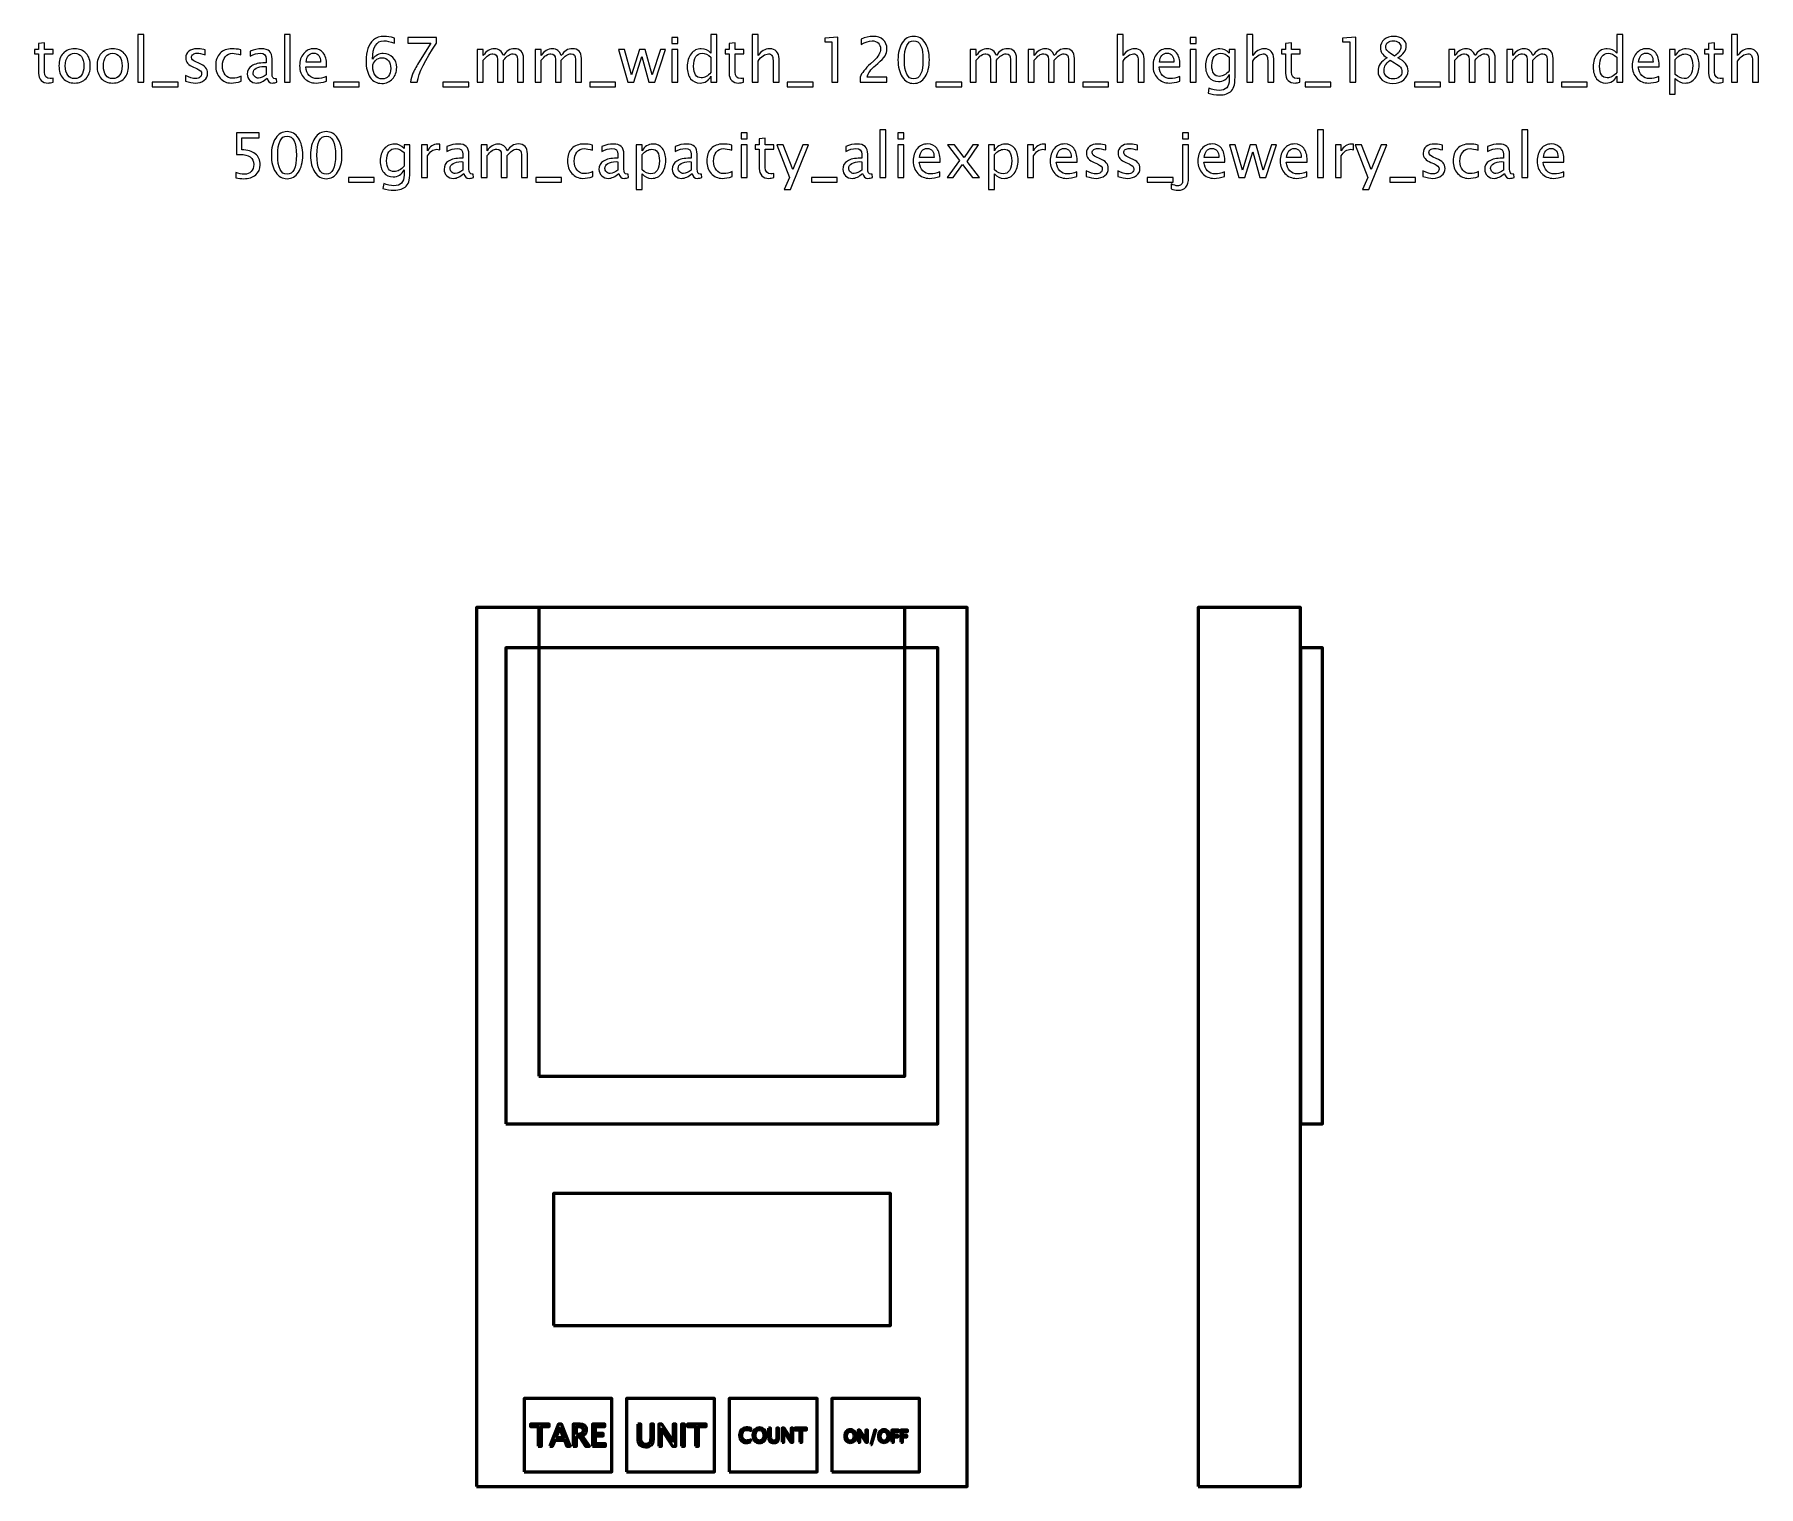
# Model space of a CAD drawing. Header units: centimetres. Extents: x -11.8 to 11.7, y -6 to 13.8.
import ezdxf

# ---------------------------------------------------------------- set-up
doc = ezdxf.new("R2010")
doc.units = ezdxf.units.CM
doc.header["$MEASUREMENT"] = 0
doc.layers.add('Layer 1', color=7, linetype='Continuous')

msp = doc.modelspace()

# ---------------------------------------------------------------- linework, layer by layer
at = {"layer": 'Layer 1', "lineweight": 53}
for points in [[(-5.775, -6), (0.925, -6), (0.925, 6), (-5.775, 6), (-5.775, -6)], [(4.075, -6), (5.475, -6), (5.475, 6), (4.075, 6), (4.075, -6)], [(-5.37499, -1.05), (0.52501, -1.05), (0.52501, 5.45), (-5.37499, 5.45), (-5.37499, -1.05)], [(5.475, -1.05), (5.775, -1.05), (5.775, 5.45), (5.475, 5.45), (5.475, -1.05)], [(-4.72498, -3.8), (-0.12498, -3.8), (-0.12498, -2), (-4.72498, -2), (-4.72498, -3.8)], [(-5.125, -5.8), (-3.925, -5.8), (-3.925, -4.8), (-5.125, -4.8), (-5.125, -5.8)], [(-3.725, -5.8), (-2.525, -5.8), (-2.525, -4.8), (-3.725, -4.8), (-3.725, -5.8)], [(-2.325, -5.8), (-1.125, -5.8), (-1.125, -4.8), (-2.325, -4.8), (-2.325, -5.8)], [(-0.925, -5.8), (0.275, -5.8), (0.275, -4.8), (-0.925, -4.8), (-0.925, -5.8)]]:
    msp.add_lwpolyline(points, close=True, dxfattribs=at)
at = {"layer": 'Layer 1', "color": 4, "lineweight": 53}
msp.add_lwpolyline([(-4.92499, -0.4), (0.07501, -0.4), (0.07501, 6), (-4.92499, 6), (-4.92499, -0.4)], close=True, dxfattribs=at)
at = {"layer": 'Layer 1'}
for points, knots in [([(-11.55406, 13.17058), (-11.57918, 13.16367), (-11.60105, 13.16028), (-11.61953, 13.16028), (-11.61953, 13.16028), (-11.66102, 13.16028), (-11.69334, 13.17213), (-11.71648, 13.19584), (-11.71648, 13.19584), (-11.73976, 13.21955), (-11.75133, 13.25243), (-11.75133, 13.29462), (-11.75133, 13.29462), (-11.75133, 13.29462), (-11.75133, 13.55821), (-11.75133, 13.55821), (-11.75133, 13.55821), (-11.75133, 13.55821), (-11.8075, 13.55821), (-11.8075, 13.55821), (-11.8075, 13.55821), (-11.8075, 13.55821), (-11.8075, 13.61918), (-11.8075, 13.61918), (-11.8075, 13.61918), (-11.8075, 13.61918), (-11.75133, 13.61918), (-11.75133, 13.61918), (-11.75133, 13.61918), (-11.75133, 13.61918), (-11.75133, 13.70031), (-11.75133, 13.70031), (-11.75133, 13.70031), (-11.75133, 13.70031), (-11.67005, 13.70808), (-11.67005, 13.70808), (-11.67005, 13.70808), (-11.67005, 13.70808), (-11.67005, 13.61918), (-11.67005, 13.61918), (-11.67005, 13.61918), (-11.67005, 13.61918), (-11.55237, 13.61918), (-11.55237, 13.61918), (-11.55237, 13.61918), (-11.55237, 13.61918), (-11.55237, 13.55821), (-11.55237, 13.55821), (-11.55237, 13.55821), (-11.55237, 13.55821), (-11.67005, 13.55821), (-11.67005, 13.55821), (-11.67005, 13.55821), (-11.67005, 13.55821), (-11.67005, 13.30929), (-11.67005, 13.30929), (-11.67005, 13.30929), (-11.67005, 13.25059), (-11.64451, 13.22124), (-11.59357, 13.22124), (-11.59357, 13.22124), (-11.5827, 13.22124), (-11.56958, 13.22307), (-11.55406, 13.2266), (-11.55406, 13.2266), (-11.55406, 13.2266), (-11.55406, 13.17058), (-11.55406, 13.17058)], [0, 0, 0, 0, 0.05555556, 0.05555556, 0.05555556, 0.05555556, 0.11111111, 0.11111111, 0.11111111, 0.11111111, 0.16666667, 0.16666667, 0.16666667, 0.16666667, 0.22222222, 0.22222222, 0.22222222, 0.22222222, 0.27777778, 0.27777778, 0.27777778, 0.27777778, 0.33333333, 0.33333333, 0.33333333, 0.33333333, 0.38888889, 0.38888889, 0.38888889, 0.38888889, 0.44444444, 0.44444444, 0.44444444, 0.44444444, 0.5, 0.5, 0.5, 0.5, 0.55555556, 0.55555556, 0.55555556, 0.55555556, 0.61111111, 0.61111111, 0.61111111, 0.61111111, 0.66666667, 0.66666667, 0.66666667, 0.66666667, 0.72222222, 0.72222222, 0.72222222, 0.72222222, 0.77777778, 0.77777778, 0.77777778, 0.77777778, 0.83333333, 0.83333333, 0.83333333, 0.83333333, 0.88888889, 0.88888889, 0.88888889, 0.88888889, 1, 1, 1, 1]), ([(-10.39779, 13.17044), (-10.39779, 13.17044), (-10.39779, 13.82322), (-10.39779, 13.82322), (-10.39779, 13.82322), (-10.39779, 13.82322), (-10.31651, 13.82322), (-10.31651, 13.82322), (-10.31651, 13.82322), (-10.31651, 13.82322), (-10.31651, 13.17044), (-10.31651, 13.17044), (-10.31651, 13.17044), (-10.31651, 13.17044), (-10.39779, 13.17044), (-10.39779, 13.17044)], [0, 0, 0, 0, 0.2, 0.2, 0.2, 0.2, 0.4, 0.4, 0.4, 0.4, 0.6, 0.6, 0.6, 0.6, 1, 1, 1, 1]), ([(-8.39696, 13.17044), (-8.39696, 13.17044), (-8.39696, 13.82322), (-8.39696, 13.82322), (-8.39696, 13.82322), (-8.39696, 13.82322), (-8.31568, 13.82322), (-8.31568, 13.82322), (-8.31568, 13.82322), (-8.31568, 13.82322), (-8.31568, 13.17044), (-8.31568, 13.17044), (-8.31568, 13.17044), (-8.31568, 13.17044), (-8.39696, 13.17044), (-8.39696, 13.17044)], [0, 0, 0, 0, 0.2, 0.2, 0.2, 0.2, 0.4, 0.4, 0.4, 0.4, 0.6, 0.6, 0.6, 0.6, 1, 1, 1, 1]), ([(-7.19284, 13.48766), (-7.1539, 13.53804), (-7.10493, 13.56329), (-7.04595, 13.56329), (-7.04595, 13.56329), (-6.99246, 13.56329), (-6.94872, 13.54566), (-6.91457, 13.51024), (-6.91457, 13.51024), (-6.88056, 13.47482), (-6.86349, 13.42938), (-6.86349, 13.37392), (-6.86349, 13.37392), (-6.86349, 13.31028), (-6.88254, 13.25793), (-6.92078, 13.21687), (-6.92078, 13.21687), (-6.95902, 13.1758), (-7.00756, 13.1552), (-7.06669, 13.1552), (-7.06669, 13.1552), (-7.13386, 13.1552), (-7.18663, 13.18243), (-7.22459, 13.23676), (-7.22459, 13.23676), (-7.26269, 13.29123), (-7.28174, 13.36659), (-7.28174, 13.46268), (-7.28174, 13.46268), (-7.28174, 13.59222), (-7.24844, 13.68719), (-7.18198, 13.74787), (-7.18198, 13.74787), (-7.14585, 13.78117), (-7.0959, 13.79782), (-7.03226, 13.79782), (-7.03226, 13.79782), (-6.99529, 13.79782), (-6.94943, 13.7902), (-6.89481, 13.77496), (-6.89481, 13.77496), (-6.89481, 13.77496), (-6.89481, 13.70384), (-6.89481, 13.70384), (-6.89481, 13.70384), (-6.95253, 13.72586), (-6.99994, 13.73686), (-7.0372, 13.73686), (-7.0372, 13.73686), (-7.14091, 13.73686), (-7.19284, 13.65375), (-7.19284, 13.48766)], [0, 0, 0, 0, 0.07142857, 0.07142857, 0.07142857, 0.07142857, 0.14285714, 0.14285714, 0.14285714, 0.14285714, 0.21428571, 0.21428571, 0.21428571, 0.21428571, 0.28571429, 0.28571429, 0.28571429, 0.28571429, 0.35714286, 0.35714286, 0.35714286, 0.35714286, 0.42857143, 0.42857143, 0.42857143, 0.42857143, 0.5, 0.5, 0.5, 0.5, 0.57142857, 0.57142857, 0.57142857, 0.57142857, 0.64285714, 0.64285714, 0.64285714, 0.64285714, 0.71428571, 0.71428571, 0.71428571, 0.71428571, 0.78571429, 0.78571429, 0.78571429, 0.78571429, 0.85714286, 0.85714286, 0.85714286, 0.85714286, 1, 1, 1, 1]), ([(-6.67609, 13.17044), (-6.66819, 13.21814), (-6.65676, 13.25948), (-6.64208, 13.29419), (-6.64208, 13.29419), (-6.62741, 13.32891), (-6.6013, 13.37675), (-6.56405, 13.43742), (-6.56405, 13.43742), (-6.56405, 13.43742), (-6.39754, 13.70638), (-6.39754, 13.70638), (-6.39754, 13.70638), (-6.39754, 13.70638), (-6.71165, 13.70638), (-6.71165, 13.70638), (-6.71165, 13.70638), (-6.71165, 13.70638), (-6.71165, 13.78258), (-6.71165, 13.78258), (-6.71165, 13.78258), (-6.71165, 13.78258), (-6.31879, 13.78258), (-6.31879, 13.78258), (-6.31879, 13.78258), (-6.31879, 13.78258), (-6.31879, 13.70638), (-6.31879, 13.70638), (-6.31879, 13.70638), (-6.47557, 13.47496), (-6.56334, 13.29631), (-6.58211, 13.17044), (-6.58211, 13.17044), (-6.58211, 13.17044), (-6.67609, 13.17044), (-6.67609, 13.17044)], [0, 0, 0, 0, 0.1, 0.1, 0.1, 0.1, 0.2, 0.2, 0.2, 0.2, 0.3, 0.3, 0.3, 0.3, 0.4, 0.4, 0.4, 0.4, 0.5, 0.5, 0.5, 0.5, 0.6, 0.6, 0.6, 0.6, 0.7, 0.7, 0.7, 0.7, 0.8, 0.8, 0.8, 0.8, 1, 1, 1, 1]), ([(-3.10637, 13.7013), (-3.10637, 13.7013), (-3.10637, 13.78258), (-3.10637, 13.78258), (-3.10637, 13.78258), (-3.10637, 13.78258), (-3.02509, 13.78258), (-3.02509, 13.78258), (-3.02509, 13.78258), (-3.02509, 13.78258), (-3.02509, 13.7013), (-3.02509, 13.7013), (-3.02509, 13.7013), (-3.02509, 13.7013), (-3.10637, 13.7013), (-3.10637, 13.7013)], [0, 0, 0, 0, 0.2, 0.2, 0.2, 0.2, 0.4, 0.4, 0.4, 0.4, 0.6, 0.6, 0.6, 0.6, 1, 1, 1, 1]), ([(-2.57297, 13.17044), (-2.57297, 13.17044), (-2.57297, 13.25468), (-2.57297, 13.25468), (-2.57297, 13.25468), (-2.60613, 13.19175), (-2.65608, 13.16028), (-2.72283, 13.16028), (-2.72283, 13.16028), (-2.77701, 13.16028), (-2.81963, 13.17989), (-2.85067, 13.21926), (-2.85067, 13.21926), (-2.88172, 13.25863), (-2.89724, 13.3124), (-2.89724, 13.38056), (-2.89724, 13.38056), (-2.89724, 13.45506), (-2.8796, 13.51503), (-2.84446, 13.56047), (-2.84446, 13.56047), (-2.80919, 13.60577), (-2.7629, 13.62849), (-2.70547, 13.62849), (-2.70547, 13.62849), (-2.65227, 13.62849), (-2.60796, 13.60817), (-2.57297, 13.56739), (-2.57297, 13.56739), (-2.57297, 13.56739), (-2.57297, 13.82322), (-2.57297, 13.82322), (-2.57297, 13.82322), (-2.57297, 13.82322), (-2.49168, 13.82322), (-2.49168, 13.82322), (-2.49168, 13.82322), (-2.49168, 13.82322), (-2.49168, 13.17044), (-2.49168, 13.17044), (-2.49168, 13.17044), (-2.49168, 13.17044), (-2.57297, 13.17044), (-2.57297, 13.17044)], [0, 0, 0, 0, 0.08333333, 0.08333333, 0.08333333, 0.08333333, 0.16666667, 0.16666667, 0.16666667, 0.16666667, 0.25, 0.25, 0.25, 0.25, 0.33333333, 0.33333333, 0.33333333, 0.33333333, 0.41666667, 0.41666667, 0.41666667, 0.41666667, 0.5, 0.5, 0.5, 0.5, 0.58333333, 0.58333333, 0.58333333, 0.58333333, 0.66666667, 0.66666667, 0.66666667, 0.66666667, 0.75, 0.75, 0.75, 0.75, 0.83333333, 0.83333333, 0.83333333, 0.83333333, 1, 1, 1, 1]), ([(-2.12818, 13.17058), (-2.1533, 13.16367), (-2.17517, 13.16028), (-2.19365, 13.16028), (-2.19365, 13.16028), (-2.23514, 13.16028), (-2.26746, 13.17213), (-2.2906, 13.19584), (-2.2906, 13.19584), (-2.31388, 13.21955), (-2.32545, 13.25243), (-2.32545, 13.29462), (-2.32545, 13.29462), (-2.32545, 13.29462), (-2.32545, 13.55821), (-2.32545, 13.55821), (-2.32545, 13.55821), (-2.32545, 13.55821), (-2.38162, 13.55821), (-2.38162, 13.55821), (-2.38162, 13.55821), (-2.38162, 13.55821), (-2.38162, 13.61918), (-2.38162, 13.61918), (-2.38162, 13.61918), (-2.38162, 13.61918), (-2.32545, 13.61918), (-2.32545, 13.61918), (-2.32545, 13.61918), (-2.32545, 13.61918), (-2.32545, 13.70031), (-2.32545, 13.70031), (-2.32545, 13.70031), (-2.32545, 13.70031), (-2.24417, 13.70808), (-2.24417, 13.70808), (-2.24417, 13.70808), (-2.24417, 13.70808), (-2.24417, 13.61918), (-2.24417, 13.61918), (-2.24417, 13.61918), (-2.24417, 13.61918), (-2.12649, 13.61918), (-2.12649, 13.61918), (-2.12649, 13.61918), (-2.12649, 13.61918), (-2.12649, 13.55821), (-2.12649, 13.55821), (-2.12649, 13.55821), (-2.12649, 13.55821), (-2.24417, 13.55821), (-2.24417, 13.55821), (-2.24417, 13.55821), (-2.24417, 13.55821), (-2.24417, 13.30929), (-2.24417, 13.30929), (-2.24417, 13.30929), (-2.24417, 13.25059), (-2.21863, 13.22124), (-2.16769, 13.22124), (-2.16769, 13.22124), (-2.15682, 13.22124), (-2.1437, 13.22307), (-2.12818, 13.2266), (-2.12818, 13.2266), (-2.12818, 13.2266), (-2.12818, 13.17058), (-2.12818, 13.17058)], [0, 0, 0, 0, 0.05555556, 0.05555556, 0.05555556, 0.05555556, 0.11111111, 0.11111111, 0.11111111, 0.11111111, 0.16666667, 0.16666667, 0.16666667, 0.16666667, 0.22222222, 0.22222222, 0.22222222, 0.22222222, 0.27777778, 0.27777778, 0.27777778, 0.27777778, 0.33333333, 0.33333333, 0.33333333, 0.33333333, 0.38888889, 0.38888889, 0.38888889, 0.38888889, 0.44444444, 0.44444444, 0.44444444, 0.44444444, 0.5, 0.5, 0.5, 0.5, 0.55555556, 0.55555556, 0.55555556, 0.55555556, 0.61111111, 0.61111111, 0.61111111, 0.61111111, 0.66666667, 0.66666667, 0.66666667, 0.66666667, 0.72222222, 0.72222222, 0.72222222, 0.72222222, 0.77777778, 0.77777778, 0.77777778, 0.77777778, 0.83333333, 0.83333333, 0.83333333, 0.83333333, 0.88888889, 0.88888889, 0.88888889, 0.88888889, 1, 1, 1, 1]), ([(-2.01219, 13.17044), (-2.01219, 13.17044), (-2.01219, 13.82322), (-2.01219, 13.82322), (-2.01219, 13.82322), (-2.01219, 13.82322), (-1.93091, 13.82322), (-1.93091, 13.82322), (-1.93091, 13.82322), (-1.93091, 13.82322), (-1.93091, 13.53437), (-1.93091, 13.53437), (-1.93091, 13.53437), (-1.88787, 13.59716), (-1.83509, 13.62849), (-1.77272, 13.62849), (-1.77272, 13.62849), (-1.73349, 13.62849), (-1.70231, 13.61621), (-1.67931, 13.59152), (-1.67931, 13.59152), (-1.65631, 13.56696), (-1.64473, 13.5338), (-1.64473, 13.49232), (-1.64473, 13.49232), (-1.64473, 13.49232), (-1.64473, 13.17044), (-1.64473, 13.17044), (-1.64473, 13.17044), (-1.64473, 13.17044), (-1.72602, 13.17044), (-1.72602, 13.17044), (-1.72602, 13.17044), (-1.72602, 13.17044), (-1.72602, 13.46579), (-1.72602, 13.46579), (-1.72602, 13.46579), (-1.72602, 13.49909), (-1.73095, 13.5228), (-1.74069, 13.53691), (-1.74069, 13.53691), (-1.75057, 13.55116), (-1.7668, 13.55821), (-1.78952, 13.55821), (-1.78952, 13.55821), (-1.83947, 13.55821), (-1.8866, 13.52562), (-1.93091, 13.46042), (-1.93091, 13.46042), (-1.93091, 13.46042), (-1.93091, 13.17044), (-1.93091, 13.17044), (-1.93091, 13.17044), (-1.93091, 13.17044), (-2.01219, 13.17044), (-2.01219, 13.17044)], [0, 0, 0, 0, 0.06666667, 0.06666667, 0.06666667, 0.06666667, 0.13333333, 0.13333333, 0.13333333, 0.13333333, 0.2, 0.2, 0.2, 0.2, 0.26666667, 0.26666667, 0.26666667, 0.26666667, 0.33333333, 0.33333333, 0.33333333, 0.33333333, 0.4, 0.4, 0.4, 0.4, 0.46666667, 0.46666667, 0.46666667, 0.46666667, 0.53333333, 0.53333333, 0.53333333, 0.53333333, 0.6, 0.6, 0.6, 0.6, 0.66666667, 0.66666667, 0.66666667, 0.66666667, 0.73333333, 0.73333333, 0.73333333, 0.73333333, 0.8, 0.8, 0.8, 0.8, 0.86666667, 0.86666667, 0.86666667, 0.86666667, 1, 1, 1, 1]), ([(-0.9228, 13.17044), (-0.9228, 13.17044), (-0.9228, 13.72162), (-0.9228, 13.72162), (-0.9228, 13.72162), (-0.9228, 13.72162), (-1.02017, 13.72162), (-1.02017, 13.72162), (-1.02017, 13.72162), (-1.02017, 13.72162), (-1.02017, 13.77242), (-1.02017, 13.77242), (-1.02017, 13.77242), (-1.02017, 13.77242), (-0.84152, 13.78766), (-0.84152, 13.78766), (-0.84152, 13.78766), (-0.84152, 13.78766), (-0.84152, 13.17044), (-0.84152, 13.17044), (-0.84152, 13.17044), (-0.84152, 13.17044), (-0.9228, 13.17044), (-0.9228, 13.17044)], [0, 0, 0, 0, 0.14285714, 0.14285714, 0.14285714, 0.14285714, 0.28571429, 0.28571429, 0.28571429, 0.28571429, 0.42857143, 0.42857143, 0.42857143, 0.42857143, 0.57142857, 0.57142857, 0.57142857, 0.57142857, 0.71428571, 0.71428571, 0.71428571, 0.71428571, 1, 1, 1, 1]), ([(-0.53898, 13.17044), (-0.53898, 13.17044), (-0.53898, 13.24156), (-0.53898, 13.24156), (-0.53898, 13.24156), (-0.51527, 13.29702), (-0.46743, 13.35755), (-0.39532, 13.42289), (-0.39532, 13.42289), (-0.39532, 13.42289), (-0.34876, 13.46466), (-0.34876, 13.46466), (-0.34876, 13.46466), (-0.28879, 13.51913), (-0.25873, 13.57303), (-0.25873, 13.62665), (-0.25873, 13.62665), (-0.25873, 13.66094), (-0.26903, 13.68776), (-0.28949, 13.70737), (-0.28949, 13.70737), (-0.30995, 13.72698), (-0.33832, 13.73686), (-0.3743, 13.73686), (-0.3743, 13.73686), (-0.41635, 13.73686), (-0.46616, 13.72078), (-0.52374, 13.6886), (-0.52374, 13.6886), (-0.52374, 13.6886), (-0.52374, 13.75972), (-0.52374, 13.75972), (-0.52374, 13.75972), (-0.46941, 13.78512), (-0.41536, 13.79782), (-0.36146, 13.79782), (-0.36146, 13.79782), (-0.30417, 13.79782), (-0.25816, 13.78244), (-0.22345, 13.75154), (-0.22345, 13.75154), (-0.18888, 13.72063), (-0.17152, 13.67971), (-0.17152, 13.62863), (-0.17152, 13.62863), (-0.17152, 13.59194), (-0.18027, 13.55934), (-0.19777, 13.53098), (-0.19777, 13.53098), (-0.21541, 13.50248), (-0.248, 13.46804), (-0.29584, 13.4274), (-0.29584, 13.4274), (-0.29584, 13.4274), (-0.32731, 13.40059), (-0.32731, 13.40059), (-0.32731, 13.40059), (-0.39278, 13.34514), (-0.4306, 13.29208), (-0.44076, 13.24156), (-0.44076, 13.24156), (-0.44076, 13.24156), (-0.17406, 13.24156), (-0.17406, 13.24156), (-0.17406, 13.24156), (-0.17406, 13.24156), (-0.17406, 13.17044), (-0.17406, 13.17044), (-0.17406, 13.17044), (-0.17406, 13.17044), (-0.53898, 13.17044), (-0.53898, 13.17044)], [0, 0, 0, 0, 0.05263158, 0.05263158, 0.05263158, 0.05263158, 0.10526316, 0.10526316, 0.10526316, 0.10526316, 0.15789474, 0.15789474, 0.15789474, 0.15789474, 0.21052632, 0.21052632, 0.21052632, 0.21052632, 0.26315789, 0.26315789, 0.26315789, 0.26315789, 0.31578947, 0.31578947, 0.31578947, 0.31578947, 0.36842105, 0.36842105, 0.36842105, 0.36842105, 0.42105263, 0.42105263, 0.42105263, 0.42105263, 0.47368421, 0.47368421, 0.47368421, 0.47368421, 0.52631579, 0.52631579, 0.52631579, 0.52631579, 0.57894737, 0.57894737, 0.57894737, 0.57894737, 0.63157895, 0.63157895, 0.63157895, 0.63157895, 0.68421053, 0.68421053, 0.68421053, 0.68421053, 0.73684211, 0.73684211, 0.73684211, 0.73684211, 0.78947368, 0.78947368, 0.78947368, 0.78947368, 0.84210526, 0.84210526, 0.84210526, 0.84210526, 0.89473684, 0.89473684, 0.89473684, 0.89473684, 1, 1, 1, 1]), ([(0.19368, 13.1552), (0.12947, 13.1552), (0.07768, 13.18469), (0.03845, 13.24354), (0.03845, 13.24354), (-0.00092, 13.30238), (-0.02053, 13.37999), (-0.02053, 13.47651), (-0.02053, 13.47651), (-0.02053, 13.57303), (-0.00092, 13.65064), (0.03845, 13.70949), (0.03845, 13.70949), (0.07768, 13.76833), (0.12947, 13.79782), (0.19368, 13.79782), (0.19368, 13.79782), (0.25817, 13.79782), (0.30995, 13.76847), (0.34918, 13.70977), (0.34918, 13.70977), (0.38827, 13.65107), (0.40789, 13.57331), (0.40789, 13.47651), (0.40789, 13.47651), (0.40789, 13.37999), (0.38827, 13.30238), (0.34918, 13.24354), (0.34918, 13.24354), (0.30995, 13.18469), (0.25817, 13.1552), (0.19368, 13.1552)], [0, 0, 0, 0, 0.11111111, 0.11111111, 0.11111111, 0.11111111, 0.22222222, 0.22222222, 0.22222222, 0.22222222, 0.33333333, 0.33333333, 0.33333333, 0.33333333, 0.44444444, 0.44444444, 0.44444444, 0.44444444, 0.55555556, 0.55555556, 0.55555556, 0.55555556, 0.66666667, 0.66666667, 0.66666667, 0.66666667, 0.77777778, 0.77777778, 0.77777778, 0.77777778, 1, 1, 1, 1]), ([(0.19354, 13.21616), (0.27834, 13.21616), (0.32068, 13.30294), (0.32068, 13.47651), (0.32068, 13.47651), (0.32068, 13.65008), (0.27834, 13.73686), (0.19354, 13.73686), (0.19354, 13.73686), (0.10901, 13.73686), (0.06668, 13.65008), (0.06668, 13.47651), (0.06668, 13.47651), (0.06668, 13.30294), (0.10901, 13.21616), (0.19354, 13.21616)], [0, 0, 0, 0, 0.2, 0.2, 0.2, 0.2, 0.4, 0.4, 0.4, 0.4, 0.6, 0.6, 0.6, 0.6, 1, 1, 1, 1]), ([(2.97049, 13.17044), (2.97049, 13.17044), (2.97049, 13.82322), (2.97049, 13.82322), (2.97049, 13.82322), (2.97049, 13.82322), (3.05177, 13.82322), (3.05177, 13.82322), (3.05177, 13.82322), (3.05177, 13.82322), (3.05177, 13.53437), (3.05177, 13.53437), (3.05177, 13.53437), (3.09481, 13.59716), (3.14759, 13.62849), (3.20996, 13.62849), (3.20996, 13.62849), (3.24919, 13.62849), (3.28037, 13.61621), (3.30337, 13.59152), (3.30337, 13.59152), (3.32637, 13.56696), (3.33795, 13.5338), (3.33795, 13.49232), (3.33795, 13.49232), (3.33795, 13.49232), (3.33795, 13.17044), (3.33795, 13.17044), (3.33795, 13.17044), (3.33795, 13.17044), (3.25666, 13.17044), (3.25666, 13.17044), (3.25666, 13.17044), (3.25666, 13.17044), (3.25666, 13.46579), (3.25666, 13.46579), (3.25666, 13.46579), (3.25666, 13.49909), (3.25173, 13.5228), (3.24199, 13.53691), (3.24199, 13.53691), (3.23211, 13.55116), (3.21588, 13.55821), (3.19316, 13.55821), (3.19316, 13.55821), (3.14321, 13.55821), (3.09608, 13.52562), (3.05177, 13.46042), (3.05177, 13.46042), (3.05177, 13.46042), (3.05177, 13.17044), (3.05177, 13.17044), (3.05177, 13.17044), (3.05177, 13.17044), (2.97049, 13.17044), (2.97049, 13.17044)], [0, 0, 0, 0, 0.06666667, 0.06666667, 0.06666667, 0.06666667, 0.13333333, 0.13333333, 0.13333333, 0.13333333, 0.2, 0.2, 0.2, 0.2, 0.26666667, 0.26666667, 0.26666667, 0.26666667, 0.33333333, 0.33333333, 0.33333333, 0.33333333, 0.4, 0.4, 0.4, 0.4, 0.46666667, 0.46666667, 0.46666667, 0.46666667, 0.53333333, 0.53333333, 0.53333333, 0.53333333, 0.6, 0.6, 0.6, 0.6, 0.66666667, 0.66666667, 0.66666667, 0.66666667, 0.73333333, 0.73333333, 0.73333333, 0.73333333, 0.8, 0.8, 0.8, 0.8, 0.86666667, 0.86666667, 0.86666667, 0.86666667, 1, 1, 1, 1]), ([(3.96773, 13.7013), (3.96773, 13.7013), (3.96773, 13.78258), (3.96773, 13.78258), (3.96773, 13.78258), (3.96773, 13.78258), (4.04901, 13.78258), (4.04901, 13.78258), (4.04901, 13.78258), (4.04901, 13.78258), (4.04901, 13.7013), (4.04901, 13.7013), (4.04901, 13.7013), (4.04901, 13.7013), (3.96773, 13.7013), (3.96773, 13.7013)], [0, 0, 0, 0, 0.2, 0.2, 0.2, 0.2, 0.4, 0.4, 0.4, 0.4, 0.6, 0.6, 0.6, 0.6, 1, 1, 1, 1]), ([(4.74032, 13.17044), (4.74032, 13.17044), (4.74032, 13.82322), (4.74032, 13.82322), (4.74032, 13.82322), (4.74032, 13.82322), (4.8216, 13.82322), (4.8216, 13.82322), (4.8216, 13.82322), (4.8216, 13.82322), (4.8216, 13.53437), (4.8216, 13.53437), (4.8216, 13.53437), (4.86464, 13.59716), (4.91742, 13.62849), (4.97979, 13.62849), (4.97979, 13.62849), (5.01902, 13.62849), (5.0502, 13.61621), (5.0732, 13.59152), (5.0732, 13.59152), (5.0962, 13.56696), (5.10778, 13.5338), (5.10778, 13.49232), (5.10778, 13.49232), (5.10778, 13.49232), (5.10778, 13.17044), (5.10778, 13.17044), (5.10778, 13.17044), (5.10778, 13.17044), (5.02649, 13.17044), (5.02649, 13.17044), (5.02649, 13.17044), (5.02649, 13.17044), (5.02649, 13.46579), (5.02649, 13.46579), (5.02649, 13.46579), (5.02649, 13.49909), (5.02156, 13.5228), (5.01182, 13.53691), (5.01182, 13.53691), (5.00194, 13.55116), (4.98571, 13.55821), (4.96299, 13.55821), (4.96299, 13.55821), (4.91304, 13.55821), (4.86591, 13.52562), (4.8216, 13.46042), (4.8216, 13.46042), (4.8216, 13.46042), (4.8216, 13.17044), (4.8216, 13.17044), (4.8216, 13.17044), (4.8216, 13.17044), (4.74032, 13.17044), (4.74032, 13.17044)], [0, 0, 0, 0, 0.06666667, 0.06666667, 0.06666667, 0.06666667, 0.13333333, 0.13333333, 0.13333333, 0.13333333, 0.2, 0.2, 0.2, 0.2, 0.26666667, 0.26666667, 0.26666667, 0.26666667, 0.33333333, 0.33333333, 0.33333333, 0.33333333, 0.4, 0.4, 0.4, 0.4, 0.46666667, 0.46666667, 0.46666667, 0.46666667, 0.53333333, 0.53333333, 0.53333333, 0.53333333, 0.6, 0.6, 0.6, 0.6, 0.66666667, 0.66666667, 0.66666667, 0.66666667, 0.73333333, 0.73333333, 0.73333333, 0.73333333, 0.8, 0.8, 0.8, 0.8, 0.86666667, 0.86666667, 0.86666667, 0.86666667, 1, 1, 1, 1]), ([(5.46648, 13.17058), (5.44136, 13.16367), (5.41949, 13.16028), (5.40101, 13.16028), (5.40101, 13.16028), (5.35952, 13.16028), (5.3272, 13.17213), (5.30406, 13.19584), (5.30406, 13.19584), (5.28078, 13.21955), (5.26921, 13.25243), (5.26921, 13.29462), (5.26921, 13.29462), (5.26921, 13.29462), (5.26921, 13.55821), (5.26921, 13.55821), (5.26921, 13.55821), (5.26921, 13.55821), (5.21304, 13.55821), (5.21304, 13.55821), (5.21304, 13.55821), (5.21304, 13.55821), (5.21304, 13.61918), (5.21304, 13.61918), (5.21304, 13.61918), (5.21304, 13.61918), (5.26921, 13.61918), (5.26921, 13.61918), (5.26921, 13.61918), (5.26921, 13.61918), (5.26921, 13.70031), (5.26921, 13.70031), (5.26921, 13.70031), (5.26921, 13.70031), (5.35049, 13.70808), (5.35049, 13.70808), (5.35049, 13.70808), (5.35049, 13.70808), (5.35049, 13.61918), (5.35049, 13.61918), (5.35049, 13.61918), (5.35049, 13.61918), (5.46817, 13.61918), (5.46817, 13.61918), (5.46817, 13.61918), (5.46817, 13.61918), (5.46817, 13.55821), (5.46817, 13.55821), (5.46817, 13.55821), (5.46817, 13.55821), (5.35049, 13.55821), (5.35049, 13.55821), (5.35049, 13.55821), (5.35049, 13.55821), (5.35049, 13.30929), (5.35049, 13.30929), (5.35049, 13.30929), (5.35049, 13.25059), (5.37603, 13.22124), (5.42697, 13.22124), (5.42697, 13.22124), (5.43784, 13.22124), (5.45096, 13.22307), (5.46648, 13.2266), (5.46648, 13.2266), (5.46648, 13.2266), (5.46648, 13.17058), (5.46648, 13.17058)], [0, 0, 0, 0, 0.05555556, 0.05555556, 0.05555556, 0.05555556, 0.11111111, 0.11111111, 0.11111111, 0.11111111, 0.16666667, 0.16666667, 0.16666667, 0.16666667, 0.22222222, 0.22222222, 0.22222222, 0.22222222, 0.27777778, 0.27777778, 0.27777778, 0.27777778, 0.33333333, 0.33333333, 0.33333333, 0.33333333, 0.38888889, 0.38888889, 0.38888889, 0.38888889, 0.44444444, 0.44444444, 0.44444444, 0.44444444, 0.5, 0.5, 0.5, 0.5, 0.55555556, 0.55555556, 0.55555556, 0.55555556, 0.61111111, 0.61111111, 0.61111111, 0.61111111, 0.66666667, 0.66666667, 0.66666667, 0.66666667, 0.72222222, 0.72222222, 0.72222222, 0.72222222, 0.77777778, 0.77777778, 0.77777778, 0.77777778, 0.83333333, 0.83333333, 0.83333333, 0.83333333, 0.88888889, 0.88888889, 0.88888889, 0.88888889, 1, 1, 1, 1]), ([(6.14636, 13.17044), (6.14636, 13.17044), (6.14636, 13.72162), (6.14636, 13.72162), (6.14636, 13.72162), (6.14636, 13.72162), (6.04899, 13.72162), (6.04899, 13.72162), (6.04899, 13.72162), (6.04899, 13.72162), (6.04899, 13.77242), (6.04899, 13.77242), (6.04899, 13.77242), (6.04899, 13.77242), (6.22764, 13.78766), (6.22764, 13.78766), (6.22764, 13.78766), (6.22764, 13.78766), (6.22764, 13.17044), (6.22764, 13.17044), (6.22764, 13.17044), (6.22764, 13.17044), (6.14636, 13.17044), (6.14636, 13.17044)], [0, 0, 0, 0, 0.14285714, 0.14285714, 0.14285714, 0.14285714, 0.28571429, 0.28571429, 0.28571429, 0.28571429, 0.42857143, 0.42857143, 0.42857143, 0.42857143, 0.57142857, 0.57142857, 0.57142857, 0.57142857, 0.71428571, 0.71428571, 0.71428571, 0.71428571, 1, 1, 1, 1]), ([(6.65464, 13.5036), (6.62106, 13.52703), (6.59763, 13.54876), (6.58451, 13.56894), (6.58451, 13.56894), (6.57139, 13.58898), (6.5649, 13.61325), (6.5649, 13.64161), (6.5649, 13.64161), (6.5649, 13.6879), (6.58183, 13.72557), (6.61556, 13.7545), (6.61556, 13.7545), (6.64942, 13.78343), (6.69359, 13.79782), (6.74806, 13.79782), (6.74806, 13.79782), (6.7983, 13.79782), (6.83908, 13.78555), (6.87026, 13.76099), (6.87026, 13.76099), (6.90145, 13.73658), (6.91711, 13.70469), (6.91711, 13.6656), (6.91711, 13.6656), (6.91711, 13.60633), (6.87915, 13.55229), (6.80338, 13.5036), (6.80338, 13.5036), (6.89552, 13.45845), (6.94167, 13.40017), (6.94167, 13.32877), (6.94167, 13.32877), (6.94167, 13.27783), (6.92233, 13.2362), (6.88381, 13.20374), (6.88381, 13.20374), (6.84529, 13.17143), (6.79576, 13.1552), (6.73508, 13.1552), (6.73508, 13.1552), (6.67454, 13.1552), (6.62572, 13.17044), (6.58846, 13.20092), (6.58846, 13.20092), (6.55135, 13.23126), (6.53272, 13.27133), (6.53272, 13.32087), (6.53272, 13.32087), (6.53272, 13.39424), (6.57336, 13.45506), (6.65464, 13.5036)], [0, 0, 0, 0, 0.07142857, 0.07142857, 0.07142857, 0.07142857, 0.14285714, 0.14285714, 0.14285714, 0.14285714, 0.21428571, 0.21428571, 0.21428571, 0.21428571, 0.28571429, 0.28571429, 0.28571429, 0.28571429, 0.35714286, 0.35714286, 0.35714286, 0.35714286, 0.42857143, 0.42857143, 0.42857143, 0.42857143, 0.5, 0.5, 0.5, 0.5, 0.57142857, 0.57142857, 0.57142857, 0.57142857, 0.64285714, 0.64285714, 0.64285714, 0.64285714, 0.71428571, 0.71428571, 0.71428571, 0.71428571, 0.78571429, 0.78571429, 0.78571429, 0.78571429, 0.85714286, 0.85714286, 0.85714286, 0.85714286, 1, 1, 1, 1]), ([(6.75794, 13.52915), (6.81495, 13.56682), (6.84345, 13.60859), (6.84345, 13.65474), (6.84345, 13.65474), (6.84345, 13.67943), (6.83386, 13.69919), (6.81481, 13.71428), (6.81481, 13.71428), (6.79561, 13.72938), (6.77064, 13.73686), (6.73973, 13.73686), (6.73973, 13.73686), (6.70982, 13.73686), (6.68541, 13.72952), (6.66664, 13.71471), (6.66664, 13.71471), (6.64787, 13.69989), (6.63856, 13.68084), (6.63856, 13.65728), (6.63856, 13.65728), (6.63856, 13.63442), (6.64702, 13.61381), (6.66396, 13.59547), (6.66396, 13.59547), (6.68089, 13.57726), (6.71222, 13.55511), (6.75794, 13.52915)], [0, 0, 0, 0, 0.125, 0.125, 0.125, 0.125, 0.25, 0.25, 0.25, 0.25, 0.375, 0.375, 0.375, 0.375, 0.5, 0.5, 0.5, 0.5, 0.625, 0.625, 0.625, 0.625, 0.75, 0.75, 0.75, 0.75, 1, 1, 1, 1]), ([(9.79298, 13.17044), (9.79298, 13.17044), (9.79298, 13.25468), (9.79298, 13.25468), (9.79298, 13.25468), (9.75982, 13.19175), (9.70987, 13.16028), (9.64312, 13.16028), (9.64312, 13.16028), (9.58894, 13.16028), (9.54632, 13.17989), (9.51528, 13.21926), (9.51528, 13.21926), (9.48423, 13.25863), (9.46871, 13.3124), (9.46871, 13.38056), (9.46871, 13.38056), (9.46871, 13.45506), (9.48635, 13.51503), (9.52149, 13.56047), (9.52149, 13.56047), (9.55676, 13.60577), (9.60305, 13.62849), (9.66048, 13.62849), (9.66048, 13.62849), (9.71368, 13.62849), (9.75799, 13.60817), (9.79298, 13.56739), (9.79298, 13.56739), (9.79298, 13.56739), (9.79298, 13.82322), (9.79298, 13.82322), (9.79298, 13.82322), (9.79298, 13.82322), (9.87427, 13.82322), (9.87427, 13.82322), (9.87427, 13.82322), (9.87427, 13.82322), (9.87427, 13.17044), (9.87427, 13.17044), (9.87427, 13.17044), (9.87427, 13.17044), (9.79298, 13.17044), (9.79298, 13.17044)], [0, 0, 0, 0, 0.08333333, 0.08333333, 0.08333333, 0.08333333, 0.16666667, 0.16666667, 0.16666667, 0.16666667, 0.25, 0.25, 0.25, 0.25, 0.33333333, 0.33333333, 0.33333333, 0.33333333, 0.41666667, 0.41666667, 0.41666667, 0.41666667, 0.5, 0.5, 0.5, 0.5, 0.58333333, 0.58333333, 0.58333333, 0.58333333, 0.66666667, 0.66666667, 0.66666667, 0.66666667, 0.75, 0.75, 0.75, 0.75, 0.83333333, 0.83333333, 0.83333333, 0.83333333, 1, 1, 1, 1]), ([(11.24235, 13.17058), (11.21723, 13.16367), (11.19536, 13.16028), (11.17688, 13.16028), (11.17688, 13.16028), (11.13539, 13.16028), (11.10307, 13.17213), (11.07993, 13.19584), (11.07993, 13.19584), (11.05665, 13.21955), (11.04508, 13.25243), (11.04508, 13.29462), (11.04508, 13.29462), (11.04508, 13.29462), (11.04508, 13.55821), (11.04508, 13.55821), (11.04508, 13.55821), (11.04508, 13.55821), (10.98891, 13.55821), (10.98891, 13.55821), (10.98891, 13.55821), (10.98891, 13.55821), (10.98891, 13.61918), (10.98891, 13.61918), (10.98891, 13.61918), (10.98891, 13.61918), (11.04508, 13.61918), (11.04508, 13.61918), (11.04508, 13.61918), (11.04508, 13.61918), (11.04508, 13.70031), (11.04508, 13.70031), (11.04508, 13.70031), (11.04508, 13.70031), (11.12636, 13.70808), (11.12636, 13.70808), (11.12636, 13.70808), (11.12636, 13.70808), (11.12636, 13.61918), (11.12636, 13.61918), (11.12636, 13.61918), (11.12636, 13.61918), (11.24404, 13.61918), (11.24404, 13.61918), (11.24404, 13.61918), (11.24404, 13.61918), (11.24404, 13.55821), (11.24404, 13.55821), (11.24404, 13.55821), (11.24404, 13.55821), (11.12636, 13.55821), (11.12636, 13.55821), (11.12636, 13.55821), (11.12636, 13.55821), (11.12636, 13.30929), (11.12636, 13.30929), (11.12636, 13.30929), (11.12636, 13.25059), (11.1519, 13.22124), (11.20284, 13.22124), (11.20284, 13.22124), (11.21371, 13.22124), (11.22683, 13.22307), (11.24235, 13.2266), (11.24235, 13.2266), (11.24235, 13.2266), (11.24235, 13.17058), (11.24235, 13.17058)], [0, 0, 0, 0, 0.05555556, 0.05555556, 0.05555556, 0.05555556, 0.11111111, 0.11111111, 0.11111111, 0.11111111, 0.16666667, 0.16666667, 0.16666667, 0.16666667, 0.22222222, 0.22222222, 0.22222222, 0.22222222, 0.27777778, 0.27777778, 0.27777778, 0.27777778, 0.33333333, 0.33333333, 0.33333333, 0.33333333, 0.38888889, 0.38888889, 0.38888889, 0.38888889, 0.44444444, 0.44444444, 0.44444444, 0.44444444, 0.5, 0.5, 0.5, 0.5, 0.55555556, 0.55555556, 0.55555556, 0.55555556, 0.61111111, 0.61111111, 0.61111111, 0.61111111, 0.66666667, 0.66666667, 0.66666667, 0.66666667, 0.72222222, 0.72222222, 0.72222222, 0.72222222, 0.77777778, 0.77777778, 0.77777778, 0.77777778, 0.83333333, 0.83333333, 0.83333333, 0.83333333, 0.88888889, 0.88888889, 0.88888889, 0.88888889, 1, 1, 1, 1]), ([(11.35834, 13.17044), (11.35834, 13.17044), (11.35834, 13.82322), (11.35834, 13.82322), (11.35834, 13.82322), (11.35834, 13.82322), (11.43962, 13.82322), (11.43962, 13.82322), (11.43962, 13.82322), (11.43962, 13.82322), (11.43962, 13.53437), (11.43962, 13.53437), (11.43962, 13.53437), (11.48266, 13.59716), (11.53544, 13.62849), (11.59781, 13.62849), (11.59781, 13.62849), (11.63704, 13.62849), (11.66822, 13.61621), (11.69122, 13.59152), (11.69122, 13.59152), (11.71422, 13.56696), (11.7258, 13.5338), (11.7258, 13.49232), (11.7258, 13.49232), (11.7258, 13.49232), (11.7258, 13.17044), (11.7258, 13.17044), (11.7258, 13.17044), (11.7258, 13.17044), (11.64451, 13.17044), (11.64451, 13.17044), (11.64451, 13.17044), (11.64451, 13.17044), (11.64451, 13.46579), (11.64451, 13.46579), (11.64451, 13.46579), (11.64451, 13.49909), (11.63958, 13.5228), (11.62984, 13.53691), (11.62984, 13.53691), (11.61996, 13.55116), (11.60373, 13.55821), (11.58101, 13.55821), (11.58101, 13.55821), (11.53106, 13.55821), (11.48393, 13.52562), (11.43962, 13.46042), (11.43962, 13.46042), (11.43962, 13.46042), (11.43962, 13.17044), (11.43962, 13.17044), (11.43962, 13.17044), (11.43962, 13.17044), (11.35834, 13.17044), (11.35834, 13.17044)], [0, 0, 0, 0, 0.06666667, 0.06666667, 0.06666667, 0.06666667, 0.13333333, 0.13333333, 0.13333333, 0.13333333, 0.2, 0.2, 0.2, 0.2, 0.26666667, 0.26666667, 0.26666667, 0.26666667, 0.33333333, 0.33333333, 0.33333333, 0.33333333, 0.4, 0.4, 0.4, 0.4, 0.46666667, 0.46666667, 0.46666667, 0.46666667, 0.53333333, 0.53333333, 0.53333333, 0.53333333, 0.6, 0.6, 0.6, 0.6, 0.66666667, 0.66666667, 0.66666667, 0.66666667, 0.73333333, 0.73333333, 0.73333333, 0.73333333, 0.8, 0.8, 0.8, 0.8, 0.86666667, 0.86666667, 0.86666667, 0.86666667, 1, 1, 1, 1]), ([(-11.25942, 13.16028), (-11.32532, 13.16028), (-11.37753, 13.18131), (-11.41592, 13.22336), (-11.41592, 13.22336), (-11.45444, 13.26541), (-11.47363, 13.32256), (-11.47363, 13.39467), (-11.47363, 13.39467), (-11.47363, 13.46663), (-11.45444, 13.52364), (-11.41592, 13.56555), (-11.41592, 13.56555), (-11.37753, 13.60746), (-11.32532, 13.62849), (-11.25942, 13.62849), (-11.25942, 13.62849), (-11.19352, 13.62849), (-11.14131, 13.60746), (-11.10293, 13.56555), (-11.10293, 13.56555), (-11.06441, 13.52364), (-11.04521, 13.46663), (-11.04521, 13.39467), (-11.04521, 13.39467), (-11.04521, 13.32256), (-11.06441, 13.26541), (-11.10293, 13.22336), (-11.10293, 13.22336), (-11.14131, 13.18131), (-11.19352, 13.16028), (-11.25942, 13.16028)], [0, 0, 0, 0, 0.11111111, 0.11111111, 0.11111111, 0.11111111, 0.22222222, 0.22222222, 0.22222222, 0.22222222, 0.33333333, 0.33333333, 0.33333333, 0.33333333, 0.44444444, 0.44444444, 0.44444444, 0.44444444, 0.55555556, 0.55555556, 0.55555556, 0.55555556, 0.66666667, 0.66666667, 0.66666667, 0.66666667, 0.77777778, 0.77777778, 0.77777778, 0.77777778, 1, 1, 1, 1]), ([(-11.25956, 13.22124), (-11.21935, 13.22124), (-11.18802, 13.23634), (-11.16572, 13.26668), (-11.16572, 13.26668), (-11.14357, 13.29688), (-11.13242, 13.33963), (-11.13242, 13.39467), (-11.13242, 13.39467), (-11.13242, 13.44956), (-11.14357, 13.49217), (-11.16572, 13.52237), (-11.16572, 13.52237), (-11.18802, 13.55243), (-11.21935, 13.56753), (-11.25956, 13.56753), (-11.25956, 13.56753), (-11.29992, 13.56753), (-11.33125, 13.55243), (-11.35326, 13.52237), (-11.35326, 13.52237), (-11.37542, 13.49217), (-11.38642, 13.44956), (-11.38642, 13.39467), (-11.38642, 13.39467), (-11.38642, 13.33963), (-11.37542, 13.29688), (-11.35326, 13.26668), (-11.35326, 13.26668), (-11.33125, 13.23634), (-11.29992, 13.22124), (-11.25956, 13.22124)], [0, 0, 0, 0, 0.11111111, 0.11111111, 0.11111111, 0.11111111, 0.22222222, 0.22222222, 0.22222222, 0.22222222, 0.33333333, 0.33333333, 0.33333333, 0.33333333, 0.44444444, 0.44444444, 0.44444444, 0.44444444, 0.55555556, 0.55555556, 0.55555556, 0.55555556, 0.66666667, 0.66666667, 0.66666667, 0.66666667, 0.77777778, 0.77777778, 0.77777778, 0.77777778, 1, 1, 1, 1]), ([(-10.73928, 13.16028), (-10.80518, 13.16028), (-10.85739, 13.18131), (-10.89578, 13.22336), (-10.89578, 13.22336), (-10.9343, 13.26541), (-10.95349, 13.32256), (-10.95349, 13.39467), (-10.95349, 13.39467), (-10.95349, 13.46663), (-10.9343, 13.52364), (-10.89578, 13.56555), (-10.89578, 13.56555), (-10.85739, 13.60746), (-10.80518, 13.62849), (-10.73928, 13.62849), (-10.73928, 13.62849), (-10.67338, 13.62849), (-10.62117, 13.60746), (-10.58279, 13.56555), (-10.58279, 13.56555), (-10.54427, 13.52364), (-10.52507, 13.46663), (-10.52507, 13.39467), (-10.52507, 13.39467), (-10.52507, 13.32256), (-10.54427, 13.26541), (-10.58279, 13.22336), (-10.58279, 13.22336), (-10.62117, 13.18131), (-10.67338, 13.16028), (-10.73928, 13.16028)], [0, 0, 0, 0, 0.11111111, 0.11111111, 0.11111111, 0.11111111, 0.22222222, 0.22222222, 0.22222222, 0.22222222, 0.33333333, 0.33333333, 0.33333333, 0.33333333, 0.44444444, 0.44444444, 0.44444444, 0.44444444, 0.55555556, 0.55555556, 0.55555556, 0.55555556, 0.66666667, 0.66666667, 0.66666667, 0.66666667, 0.77777778, 0.77777778, 0.77777778, 0.77777778, 1, 1, 1, 1]), ([(-10.73942, 13.22124), (-10.69921, 13.22124), (-10.66788, 13.23634), (-10.64558, 13.26668), (-10.64558, 13.26668), (-10.62343, 13.29688), (-10.61228, 13.33963), (-10.61228, 13.39467), (-10.61228, 13.39467), (-10.61228, 13.44956), (-10.62343, 13.49217), (-10.64558, 13.52237), (-10.64558, 13.52237), (-10.66788, 13.55243), (-10.69921, 13.56753), (-10.73942, 13.56753), (-10.73942, 13.56753), (-10.77978, 13.56753), (-10.81111, 13.55243), (-10.83312, 13.52237), (-10.83312, 13.52237), (-10.85528, 13.49217), (-10.86628, 13.44956), (-10.86628, 13.39467), (-10.86628, 13.39467), (-10.86628, 13.33963), (-10.85528, 13.29688), (-10.83312, 13.26668), (-10.83312, 13.26668), (-10.81111, 13.23634), (-10.77978, 13.22124), (-10.73942, 13.22124)], [0, 0, 0, 0, 0.11111111, 0.11111111, 0.11111111, 0.11111111, 0.22222222, 0.22222222, 0.22222222, 0.22222222, 0.33333333, 0.33333333, 0.33333333, 0.33333333, 0.44444444, 0.44444444, 0.44444444, 0.44444444, 0.55555556, 0.55555556, 0.55555556, 0.55555556, 0.66666667, 0.66666667, 0.66666667, 0.66666667, 0.77777778, 0.77777778, 0.77777778, 0.77777778, 1, 1, 1, 1]), ([(-9.74585, 13.18653), (-9.74585, 13.18653), (-9.74585, 13.26103), (-9.74585, 13.26103), (-9.74585, 13.26103), (-9.69265, 13.2345), (-9.6465, 13.22124), (-9.60713, 13.22124), (-9.60713, 13.22124), (-9.58371, 13.22124), (-9.56424, 13.22759), (-9.54885, 13.24029), (-9.54885, 13.24029), (-9.53347, 13.25285), (-9.52571, 13.26865), (-9.52571, 13.2877), (-9.52571, 13.2877), (-9.52571, 13.3155), (-9.5473, 13.3385), (-9.59048, 13.35671), (-9.59048, 13.35671), (-9.59048, 13.35671), (-9.63804, 13.37689), (-9.63804, 13.37689), (-9.63804, 13.37689), (-9.70817, 13.40596), (-9.74331, 13.44801), (-9.74331, 13.50262), (-9.74331, 13.50262), (-9.74331, 13.5417), (-9.72948, 13.57247), (-9.70182, 13.5949), (-9.70182, 13.5949), (-9.67416, 13.61734), (-9.6362, 13.62849), (-9.58808, 13.62849), (-9.58808, 13.62849), (-9.56311, 13.62849), (-9.53206, 13.6251), (-9.49523, 13.61819), (-9.49523, 13.61819), (-9.49523, 13.61819), (-9.4783, 13.61494), (-9.4783, 13.61494), (-9.4783, 13.61494), (-9.4783, 13.61494), (-9.4783, 13.54721), (-9.4783, 13.54721), (-9.4783, 13.54721), (-9.5236, 13.56075), (-9.55972, 13.56753), (-9.58667, 13.56753), (-9.58667, 13.56753), (-9.61038, 13.56753), (-9.62915, 13.56231), (-9.6434, 13.55201), (-9.6434, 13.55201), (-9.65751, 13.5417), (-9.66457, 13.52788), (-9.66457, 13.51052), (-9.66457, 13.51052), (-9.66457, 13.48611), (-9.64481, 13.46536), (-9.60516, 13.44857), (-9.60516, 13.44857), (-9.60516, 13.44857), (-9.56607, 13.43206), (-9.56607, 13.43206), (-9.56607, 13.43206), (-9.52176, 13.41343), (-9.49043, 13.39368), (-9.47209, 13.37294), (-9.47209, 13.37294), (-9.4536, 13.35219), (-9.44443, 13.32623), (-9.44443, 13.29518), (-9.44443, 13.29518), (-9.44443, 13.25581), (-9.45995, 13.2235), (-9.49114, 13.19824), (-9.49114, 13.19824), (-9.52218, 13.17298), (-9.56198, 13.16028), (-9.61038, 13.16028), (-9.61038, 13.16028), (-9.64763, 13.16028), (-9.69265, 13.16903), (-9.74585, 13.18653)], [0, 0, 0, 0, 0.04347826, 0.04347826, 0.04347826, 0.04347826, 0.08695652, 0.08695652, 0.08695652, 0.08695652, 0.13043478, 0.13043478, 0.13043478, 0.13043478, 0.17391304, 0.17391304, 0.17391304, 0.17391304, 0.2173913, 0.2173913, 0.2173913, 0.2173913, 0.26086957, 0.26086957, 0.26086957, 0.26086957, 0.30434783, 0.30434783, 0.30434783, 0.30434783, 0.34782609, 0.34782609, 0.34782609, 0.34782609, 0.39130435, 0.39130435, 0.39130435, 0.39130435, 0.43478261, 0.43478261, 0.43478261, 0.43478261, 0.47826087, 0.47826087, 0.47826087, 0.47826087, 0.52173913, 0.52173913, 0.52173913, 0.52173913, 0.56521739, 0.56521739, 0.56521739, 0.56521739, 0.60869565, 0.60869565, 0.60869565, 0.60869565, 0.65217391, 0.65217391, 0.65217391, 0.65217391, 0.69565217, 0.69565217, 0.69565217, 0.69565217, 0.73913043, 0.73913043, 0.73913043, 0.73913043, 0.7826087, 0.7826087, 0.7826087, 0.7826087, 0.82608696, 0.82608696, 0.82608696, 0.82608696, 0.86956522, 0.86956522, 0.86956522, 0.86956522, 0.91304348, 0.91304348, 0.91304348, 0.91304348, 1, 1, 1, 1]), ([(-8.98653, 13.18399), (-9.03916, 13.16818), (-9.0846, 13.16028), (-9.12284, 13.16028), (-9.12284, 13.16028), (-9.18352, 13.16028), (-9.23375, 13.18272), (-9.27369, 13.22745), (-9.27369, 13.22745), (-9.31362, 13.27232), (-9.33366, 13.32891), (-9.33366, 13.39707), (-9.33366, 13.39707), (-9.33366, 13.46988), (-9.3139, 13.52675), (-9.27439, 13.56739), (-9.27439, 13.56739), (-9.23488, 13.60817), (-9.17971, 13.62849), (-9.10887, 13.62849), (-9.10887, 13.62849), (-9.07401, 13.62849), (-9.03479, 13.62369), (-8.99161, 13.6141), (-8.99161, 13.6141), (-8.99161, 13.6141), (-8.99161, 13.54551), (-8.99161, 13.54551), (-8.99161, 13.54551), (-9.03747, 13.55906), (-9.07486, 13.56583), (-9.10365, 13.56583), (-9.10365, 13.56583), (-9.14542, 13.56583), (-9.17886, 13.55017), (-9.20384, 13.51899), (-9.20384, 13.51899), (-9.22881, 13.4878), (-9.24137, 13.44617), (-9.24137, 13.39424), (-9.24137, 13.39424), (-9.24137, 13.34387), (-9.22839, 13.30323), (-9.20257, 13.27204), (-9.20257, 13.27204), (-9.17674, 13.241), (-9.14302, 13.22547), (-9.10111, 13.22547), (-9.10111, 13.22547), (-9.064, 13.22547), (-9.0259, 13.23507), (-8.98653, 13.25426), (-8.98653, 13.25426), (-8.98653, 13.25426), (-8.98653, 13.18399), (-8.98653, 13.18399)], [0, 0, 0, 0, 0.06666667, 0.06666667, 0.06666667, 0.06666667, 0.13333333, 0.13333333, 0.13333333, 0.13333333, 0.2, 0.2, 0.2, 0.2, 0.26666667, 0.26666667, 0.26666667, 0.26666667, 0.33333333, 0.33333333, 0.33333333, 0.33333333, 0.4, 0.4, 0.4, 0.4, 0.46666667, 0.46666667, 0.46666667, 0.46666667, 0.53333333, 0.53333333, 0.53333333, 0.53333333, 0.6, 0.6, 0.6, 0.6, 0.66666667, 0.66666667, 0.66666667, 0.66666667, 0.73333333, 0.73333333, 0.73333333, 0.73333333, 0.8, 0.8, 0.8, 0.8, 0.86666667, 0.86666667, 0.86666667, 0.86666667, 1, 1, 1, 1]), ([(-8.63318, 13.22759), (-8.682, 13.18272), (-8.72899, 13.16028), (-8.77415, 13.16028), (-8.77415, 13.16028), (-8.81126, 13.16028), (-8.84216, 13.17185), (-8.86658, 13.19513), (-8.86658, 13.19513), (-8.89113, 13.21842), (-8.90341, 13.24777), (-8.90341, 13.28319), (-8.90341, 13.28319), (-8.90341, 13.33215), (-8.8828, 13.36983), (-8.8416, 13.39608), (-8.8416, 13.39608), (-8.80039, 13.42232), (-8.74127, 13.43545), (-8.66422, 13.43545), (-8.66422, 13.43545), (-8.66422, 13.43545), (-8.64517, 13.43545), (-8.64517, 13.43545), (-8.64517, 13.43545), (-8.64517, 13.43545), (-8.64517, 13.48949), (-8.64517, 13.48949), (-8.64517, 13.48949), (-8.64517, 13.54156), (-8.67227, 13.56753), (-8.72659, 13.56753), (-8.72659, 13.56753), (-8.76864, 13.56753), (-8.81465, 13.55426), (-8.86446, 13.52773), (-8.86446, 13.52773), (-8.86446, 13.52773), (-8.86446, 13.59462), (-8.86446, 13.59462), (-8.86446, 13.59462), (-8.80971, 13.6172), (-8.75806, 13.62849), (-8.70966, 13.62849), (-8.70966, 13.62849), (-8.65985, 13.62849), (-8.62302, 13.6172), (-8.59945, 13.59448), (-8.59945, 13.59448), (-8.57575, 13.57176), (-8.56389, 13.53677), (-8.56389, 13.48949), (-8.56389, 13.48949), (-8.56389, 13.48949), (-8.56389, 13.28672), (-8.56389, 13.28672), (-8.56389, 13.28672), (-8.56389, 13.24029), (-8.54964, 13.21701), (-8.52099, 13.21701), (-8.52099, 13.21701), (-8.51747, 13.21701), (-8.51224, 13.21757), (-8.50533, 13.2187), (-8.50533, 13.2187), (-8.50533, 13.2187), (-8.49954, 13.17354), (-8.49954, 13.17354), (-8.49954, 13.17354), (-8.51803, 13.16465), (-8.53835, 13.16028), (-8.56065, 13.16028), (-8.56065, 13.16028), (-8.59861, 13.16028), (-8.62274, 13.18272), (-8.63318, 13.22759)], [0, 0, 0, 0, 0.05, 0.05, 0.05, 0.05, 0.1, 0.1, 0.1, 0.1, 0.15, 0.15, 0.15, 0.15, 0.2, 0.2, 0.2, 0.2, 0.25, 0.25, 0.25, 0.25, 0.3, 0.3, 0.3, 0.3, 0.35, 0.35, 0.35, 0.35, 0.4, 0.4, 0.4, 0.4, 0.45, 0.45, 0.45, 0.45, 0.5, 0.5, 0.5, 0.5, 0.55, 0.55, 0.55, 0.55, 0.6, 0.6, 0.6, 0.6, 0.65, 0.65, 0.65, 0.65, 0.7, 0.7, 0.7, 0.7, 0.75, 0.75, 0.75, 0.75, 0.8, 0.8, 0.8, 0.8, 0.85, 0.85, 0.85, 0.85, 0.9, 0.9, 0.9, 0.9, 1, 1, 1, 1]), ([(-7.82292, 13.18483), (-7.87753, 13.16846), (-7.92423, 13.16028), (-7.96318, 13.16028), (-7.96318, 13.16028), (-8.02964, 13.16028), (-8.08369, 13.18229), (-8.12532, 13.22618), (-8.12532, 13.22618), (-8.16695, 13.27006), (-8.18783, 13.32693), (-8.18783, 13.39692), (-8.18783, 13.39692), (-8.18783, 13.4648), (-8.16949, 13.52054), (-8.13266, 13.56414), (-8.13266, 13.56414), (-8.09583, 13.6076), (-8.04869, 13.62934), (-7.99126, 13.62934), (-7.99126, 13.62934), (-7.93693, 13.62934), (-7.89488, 13.61), (-7.86525, 13.57134), (-7.86525, 13.57134), (-7.83562, 13.53267), (-7.8208, 13.47792), (-7.8208, 13.40694), (-7.8208, 13.40694), (-7.8208, 13.40694), (-7.82122, 13.38211), (-7.82122, 13.38211), (-7.82122, 13.38211), (-7.82122, 13.38211), (-8.10486, 13.38211), (-8.10486, 13.38211), (-8.10486, 13.38211), (-8.093, 13.27486), (-8.04065, 13.22124), (-7.94794, 13.22124), (-7.94794, 13.22124), (-7.91393, 13.22124), (-7.8723, 13.23084), (-7.82292, 13.25003), (-7.82292, 13.25003), (-7.82292, 13.25003), (-7.82292, 13.18483), (-7.82292, 13.18483)], [0, 0, 0, 0, 0.07692308, 0.07692308, 0.07692308, 0.07692308, 0.15384615, 0.15384615, 0.15384615, 0.15384615, 0.23076923, 0.23076923, 0.23076923, 0.23076923, 0.30769231, 0.30769231, 0.30769231, 0.30769231, 0.38461538, 0.38461538, 0.38461538, 0.38461538, 0.46153846, 0.46153846, 0.46153846, 0.46153846, 0.53846154, 0.53846154, 0.53846154, 0.53846154, 0.61538462, 0.61538462, 0.61538462, 0.61538462, 0.69230769, 0.69230769, 0.69230769, 0.69230769, 0.76923077, 0.76923077, 0.76923077, 0.76923077, 0.84615385, 0.84615385, 0.84615385, 0.84615385, 1, 1, 1, 1]), ([(-8.10062, 13.44307), (-8.10062, 13.44307), (-7.9025, 13.44307), (-7.9025, 13.44307), (-7.9025, 13.44307), (-7.9025, 13.52661), (-7.93369, 13.56837), (-7.99592, 13.56837), (-7.99592, 13.56837), (-8.05857, 13.56837), (-8.09343, 13.52661), (-8.10062, 13.44307)], [0, 0, 0, 0, 0.25, 0.25, 0.25, 0.25, 0.5, 0.5, 0.5, 0.5, 1, 1, 1, 1]), ([(-6.94477, 13.35784), (-6.94477, 13.40313), (-6.95521, 13.43898), (-6.97624, 13.46536), (-6.97624, 13.46536), (-6.99726, 13.49175), (-7.02605, 13.50487), (-7.0626, 13.50487), (-7.0626, 13.50487), (-7.09745, 13.50487), (-7.12723, 13.4933), (-7.15206, 13.47002), (-7.15206, 13.47002), (-7.17704, 13.44688), (-7.18946, 13.41894), (-7.18946, 13.38634), (-7.18946, 13.38634), (-7.18946, 13.33498), (-7.1776, 13.29377), (-7.15404, 13.26273), (-7.15404, 13.26273), (-7.13033, 13.23168), (-7.099, 13.21616), (-7.06006, 13.21616), (-7.06006, 13.21616), (-7.02464, 13.21616), (-6.99656, 13.22886), (-6.97581, 13.25426), (-6.97581, 13.25426), (-6.95507, 13.27966), (-6.94477, 13.31423), (-6.94477, 13.35784)], [0, 0, 0, 0, 0.11111111, 0.11111111, 0.11111111, 0.11111111, 0.22222222, 0.22222222, 0.22222222, 0.22222222, 0.33333333, 0.33333333, 0.33333333, 0.33333333, 0.44444444, 0.44444444, 0.44444444, 0.44444444, 0.55555556, 0.55555556, 0.55555556, 0.55555556, 0.66666667, 0.66666667, 0.66666667, 0.66666667, 0.77777778, 0.77777778, 0.77777778, 0.77777778, 1, 1, 1, 1]), ([(-5.76309, 13.17044), (-5.76309, 13.17044), (-5.76309, 13.61918), (-5.76309, 13.61918), (-5.76309, 13.61918), (-5.76309, 13.61918), (-5.68181, 13.61918), (-5.68181, 13.61918), (-5.68181, 13.61918), (-5.68181, 13.61918), (-5.68181, 13.53437), (-5.68181, 13.53437), (-5.68181, 13.53437), (-5.64216, 13.59716), (-5.59136, 13.62849), (-5.52913, 13.62849), (-5.52913, 13.62849), (-5.46915, 13.62849), (-5.42837, 13.59716), (-5.40664, 13.53437), (-5.40664, 13.53437), (-5.36812, 13.59773), (-5.31788, 13.62934), (-5.25622, 13.62934), (-5.25622, 13.62934), (-5.21685, 13.62934), (-5.18623, 13.61776), (-5.16435, 13.59448), (-5.16435, 13.59448), (-5.14248, 13.5712), (-5.13147, 13.5386), (-5.13147, 13.49669), (-5.13147, 13.49669), (-5.13147, 13.49669), (-5.13147, 13.17044), (-5.13147, 13.17044), (-5.13147, 13.17044), (-5.13147, 13.17044), (-5.21275, 13.17044), (-5.21275, 13.17044), (-5.21275, 13.17044), (-5.21275, 13.17044), (-5.21275, 13.48328), (-5.21275, 13.48328), (-5.21275, 13.48328), (-5.21275, 13.53437), (-5.23307, 13.55991), (-5.27371, 13.55991), (-5.27371, 13.55991), (-5.31591, 13.55991), (-5.36022, 13.53013), (-5.40664, 13.47044), (-5.40664, 13.47044), (-5.40664, 13.47044), (-5.40664, 13.17044), (-5.40664, 13.17044), (-5.40664, 13.17044), (-5.40664, 13.17044), (-5.48792, 13.17044), (-5.48792, 13.17044), (-5.48792, 13.17044), (-5.48792, 13.17044), (-5.48792, 13.48357), (-5.48792, 13.48357), (-5.48792, 13.48357), (-5.48792, 13.53507), (-5.50852, 13.56075), (-5.54987, 13.56075), (-5.54987, 13.56075), (-5.59093, 13.56075), (-5.63496, 13.53084), (-5.68181, 13.47087), (-5.68181, 13.47087), (-5.68181, 13.47087), (-5.68181, 13.17044), (-5.68181, 13.17044), (-5.68181, 13.17044), (-5.68181, 13.17044), (-5.76309, 13.17044), (-5.76309, 13.17044)], [0, 0, 0, 0, 0.04761905, 0.04761905, 0.04761905, 0.04761905, 0.0952381, 0.0952381, 0.0952381, 0.0952381, 0.14285714, 0.14285714, 0.14285714, 0.14285714, 0.19047619, 0.19047619, 0.19047619, 0.19047619, 0.23809524, 0.23809524, 0.23809524, 0.23809524, 0.28571429, 0.28571429, 0.28571429, 0.28571429, 0.33333333, 0.33333333, 0.33333333, 0.33333333, 0.38095238, 0.38095238, 0.38095238, 0.38095238, 0.42857143, 0.42857143, 0.42857143, 0.42857143, 0.47619048, 0.47619048, 0.47619048, 0.47619048, 0.52380952, 0.52380952, 0.52380952, 0.52380952, 0.57142857, 0.57142857, 0.57142857, 0.57142857, 0.61904762, 0.61904762, 0.61904762, 0.61904762, 0.66666667, 0.66666667, 0.66666667, 0.66666667, 0.71428571, 0.71428571, 0.71428571, 0.71428571, 0.76190476, 0.76190476, 0.76190476, 0.76190476, 0.80952381, 0.80952381, 0.80952381, 0.80952381, 0.85714286, 0.85714286, 0.85714286, 0.85714286, 0.9047619, 0.9047619, 0.9047619, 0.9047619, 1, 1, 1, 1]), ([(-4.97258, 13.17044), (-4.97258, 13.17044), (-4.97258, 13.61918), (-4.97258, 13.61918), (-4.97258, 13.61918), (-4.97258, 13.61918), (-4.8913, 13.61918), (-4.8913, 13.61918), (-4.8913, 13.61918), (-4.8913, 13.61918), (-4.8913, 13.53437), (-4.8913, 13.53437), (-4.8913, 13.53437), (-4.85165, 13.59716), (-4.80085, 13.62849), (-4.73862, 13.62849), (-4.73862, 13.62849), (-4.67864, 13.62849), (-4.63786, 13.59716), (-4.61613, 13.53437), (-4.61613, 13.53437), (-4.57761, 13.59773), (-4.52737, 13.62934), (-4.46571, 13.62934), (-4.46571, 13.62934), (-4.42634, 13.62934), (-4.39572, 13.61776), (-4.37384, 13.59448), (-4.37384, 13.59448), (-4.35197, 13.5712), (-4.34096, 13.5386), (-4.34096, 13.49669), (-4.34096, 13.49669), (-4.34096, 13.49669), (-4.34096, 13.17044), (-4.34096, 13.17044), (-4.34096, 13.17044), (-4.34096, 13.17044), (-4.42224, 13.17044), (-4.42224, 13.17044), (-4.42224, 13.17044), (-4.42224, 13.17044), (-4.42224, 13.48328), (-4.42224, 13.48328), (-4.42224, 13.48328), (-4.42224, 13.53437), (-4.44256, 13.55991), (-4.4832, 13.55991), (-4.4832, 13.55991), (-4.5254, 13.55991), (-4.56971, 13.53013), (-4.61613, 13.47044), (-4.61613, 13.47044), (-4.61613, 13.47044), (-4.61613, 13.17044), (-4.61613, 13.17044), (-4.61613, 13.17044), (-4.61613, 13.17044), (-4.69741, 13.17044), (-4.69741, 13.17044), (-4.69741, 13.17044), (-4.69741, 13.17044), (-4.69741, 13.48357), (-4.69741, 13.48357), (-4.69741, 13.48357), (-4.69741, 13.53507), (-4.71801, 13.56075), (-4.75936, 13.56075), (-4.75936, 13.56075), (-4.80042, 13.56075), (-4.84445, 13.53084), (-4.8913, 13.47087), (-4.8913, 13.47087), (-4.8913, 13.47087), (-4.8913, 13.17044), (-4.8913, 13.17044), (-4.8913, 13.17044), (-4.8913, 13.17044), (-4.97258, 13.17044), (-4.97258, 13.17044)], [0, 0, 0, 0, 0.04761905, 0.04761905, 0.04761905, 0.04761905, 0.0952381, 0.0952381, 0.0952381, 0.0952381, 0.14285714, 0.14285714, 0.14285714, 0.14285714, 0.19047619, 0.19047619, 0.19047619, 0.19047619, 0.23809524, 0.23809524, 0.23809524, 0.23809524, 0.28571429, 0.28571429, 0.28571429, 0.28571429, 0.33333333, 0.33333333, 0.33333333, 0.33333333, 0.38095238, 0.38095238, 0.38095238, 0.38095238, 0.42857143, 0.42857143, 0.42857143, 0.42857143, 0.47619048, 0.47619048, 0.47619048, 0.47619048, 0.52380952, 0.52380952, 0.52380952, 0.52380952, 0.57142857, 0.57142857, 0.57142857, 0.57142857, 0.61904762, 0.61904762, 0.61904762, 0.61904762, 0.66666667, 0.66666667, 0.66666667, 0.66666667, 0.71428571, 0.71428571, 0.71428571, 0.71428571, 0.76190476, 0.76190476, 0.76190476, 0.76190476, 0.80952381, 0.80952381, 0.80952381, 0.80952381, 0.85714286, 0.85714286, 0.85714286, 0.85714286, 0.9047619, 0.9047619, 0.9047619, 0.9047619, 1, 1, 1, 1]), ([(-3.70624, 13.17044), (-3.70624, 13.17044), (-3.83493, 13.61918), (-3.83493, 13.61918), (-3.83493, 13.61918), (-3.83493, 13.61918), (-3.75563, 13.61918), (-3.75563, 13.61918), (-3.75563, 13.61918), (-3.75563, 13.61918), (-3.65699, 13.27077), (-3.65699, 13.27077), (-3.65699, 13.27077), (-3.65699, 13.27077), (-3.55059, 13.61918), (-3.55059, 13.61918), (-3.55059, 13.61918), (-3.55059, 13.61918), (-3.46931, 13.61918), (-3.46931, 13.61918), (-3.46931, 13.61918), (-3.46931, 13.61918), (-3.37575, 13.27133), (-3.37575, 13.27133), (-3.37575, 13.27133), (-3.37575, 13.27133), (-3.26258, 13.61918), (-3.26258, 13.61918), (-3.26258, 13.61918), (-3.26258, 13.61918), (-3.19315, 13.61918), (-3.19315, 13.61918), (-3.19315, 13.61918), (-3.19315, 13.61918), (-3.33963, 13.17044), (-3.33963, 13.17044), (-3.33963, 13.17044), (-3.33963, 13.17044), (-3.42091, 13.17044), (-3.42091, 13.17044), (-3.42091, 13.17044), (-3.42091, 13.17044), (-3.51715, 13.5204), (-3.51715, 13.5204), (-3.51715, 13.5204), (-3.51715, 13.5204), (-3.62496, 13.17044), (-3.62496, 13.17044), (-3.62496, 13.17044), (-3.62496, 13.17044), (-3.70624, 13.17044), (-3.70624, 13.17044)], [0, 0, 0, 0, 0.07142857, 0.07142857, 0.07142857, 0.07142857, 0.14285714, 0.14285714, 0.14285714, 0.14285714, 0.21428571, 0.21428571, 0.21428571, 0.21428571, 0.28571429, 0.28571429, 0.28571429, 0.28571429, 0.35714286, 0.35714286, 0.35714286, 0.35714286, 0.42857143, 0.42857143, 0.42857143, 0.42857143, 0.5, 0.5, 0.5, 0.5, 0.57142857, 0.57142857, 0.57142857, 0.57142857, 0.64285714, 0.64285714, 0.64285714, 0.64285714, 0.71428571, 0.71428571, 0.71428571, 0.71428571, 0.78571429, 0.78571429, 0.78571429, 0.78571429, 0.85714286, 0.85714286, 0.85714286, 0.85714286, 1, 1, 1, 1]), ([(-3.10637, 13.17044), (-3.10637, 13.17044), (-3.10637, 13.61918), (-3.10637, 13.61918), (-3.10637, 13.61918), (-3.10637, 13.61918), (-3.02509, 13.61918), (-3.02509, 13.61918), (-3.02509, 13.61918), (-3.02509, 13.61918), (-3.02509, 13.17044), (-3.02509, 13.17044), (-3.02509, 13.17044), (-3.02509, 13.17044), (-3.10637, 13.17044), (-3.10637, 13.17044)], [0, 0, 0, 0, 0.2, 0.2, 0.2, 0.2, 0.4, 0.4, 0.4, 0.4, 0.6, 0.6, 0.6, 0.6, 1, 1, 1, 1]), ([(-2.57297, 13.51179), (-2.61516, 13.5489), (-2.65509, 13.56753), (-2.69291, 13.56753), (-2.69291, 13.56753), (-2.73016, 13.56753), (-2.75895, 13.55201), (-2.77941, 13.52082), (-2.77941, 13.52082), (-2.79987, 13.48978), (-2.81003, 13.44575), (-2.81003, 13.38874), (-2.81003, 13.38874), (-2.81003, 13.28389), (-2.77532, 13.2314), (-2.70575, 13.2314), (-2.70575, 13.2314), (-2.6606, 13.2314), (-2.61629, 13.25609), (-2.57297, 13.30534), (-2.57297, 13.30534), (-2.57297, 13.30534), (-2.57297, 13.51179), (-2.57297, 13.51179)], [0, 0, 0, 0, 0.14285714, 0.14285714, 0.14285714, 0.14285714, 0.28571429, 0.28571429, 0.28571429, 0.28571429, 0.42857143, 0.42857143, 0.42857143, 0.42857143, 0.57142857, 0.57142857, 0.57142857, 0.57142857, 0.71428571, 0.71428571, 0.71428571, 0.71428571, 1, 1, 1, 1]), ([(0.96613, 13.17044), (0.96613, 13.17044), (0.96613, 13.61918), (0.96613, 13.61918), (0.96613, 13.61918), (0.96613, 13.61918), (1.04741, 13.61918), (1.04741, 13.61918), (1.04741, 13.61918), (1.04741, 13.61918), (1.04741, 13.53437), (1.04741, 13.53437), (1.04741, 13.53437), (1.08706, 13.59716), (1.13786, 13.62849), (1.20009, 13.62849), (1.20009, 13.62849), (1.26007, 13.62849), (1.30085, 13.59716), (1.32258, 13.53437), (1.32258, 13.53437), (1.3611, 13.59773), (1.41134, 13.62934), (1.473, 13.62934), (1.473, 13.62934), (1.51237, 13.62934), (1.54299, 13.61776), (1.56487, 13.59448), (1.56487, 13.59448), (1.58674, 13.5712), (1.59775, 13.5386), (1.59775, 13.49669), (1.59775, 13.49669), (1.59775, 13.49669), (1.59775, 13.17044), (1.59775, 13.17044), (1.59775, 13.17044), (1.59775, 13.17044), (1.51647, 13.17044), (1.51647, 13.17044), (1.51647, 13.17044), (1.51647, 13.17044), (1.51647, 13.48328), (1.51647, 13.48328), (1.51647, 13.48328), (1.51647, 13.53437), (1.49615, 13.55991), (1.45551, 13.55991), (1.45551, 13.55991), (1.41331, 13.55991), (1.369, 13.53013), (1.32258, 13.47044), (1.32258, 13.47044), (1.32258, 13.47044), (1.32258, 13.17044), (1.32258, 13.17044), (1.32258, 13.17044), (1.32258, 13.17044), (1.2413, 13.17044), (1.2413, 13.17044), (1.2413, 13.17044), (1.2413, 13.17044), (1.2413, 13.48357), (1.2413, 13.48357), (1.2413, 13.48357), (1.2413, 13.53507), (1.2207, 13.56075), (1.17935, 13.56075), (1.17935, 13.56075), (1.13829, 13.56075), (1.09426, 13.53084), (1.04741, 13.47087), (1.04741, 13.47087), (1.04741, 13.47087), (1.04741, 13.17044), (1.04741, 13.17044), (1.04741, 13.17044), (1.04741, 13.17044), (0.96613, 13.17044), (0.96613, 13.17044)], [0, 0, 0, 0, 0.04761905, 0.04761905, 0.04761905, 0.04761905, 0.0952381, 0.0952381, 0.0952381, 0.0952381, 0.14285714, 0.14285714, 0.14285714, 0.14285714, 0.19047619, 0.19047619, 0.19047619, 0.19047619, 0.23809524, 0.23809524, 0.23809524, 0.23809524, 0.28571429, 0.28571429, 0.28571429, 0.28571429, 0.33333333, 0.33333333, 0.33333333, 0.33333333, 0.38095238, 0.38095238, 0.38095238, 0.38095238, 0.42857143, 0.42857143, 0.42857143, 0.42857143, 0.47619048, 0.47619048, 0.47619048, 0.47619048, 0.52380952, 0.52380952, 0.52380952, 0.52380952, 0.57142857, 0.57142857, 0.57142857, 0.57142857, 0.61904762, 0.61904762, 0.61904762, 0.61904762, 0.66666667, 0.66666667, 0.66666667, 0.66666667, 0.71428571, 0.71428571, 0.71428571, 0.71428571, 0.76190476, 0.76190476, 0.76190476, 0.76190476, 0.80952381, 0.80952381, 0.80952381, 0.80952381, 0.85714286, 0.85714286, 0.85714286, 0.85714286, 0.9047619, 0.9047619, 0.9047619, 0.9047619, 1, 1, 1, 1]), ([(1.75664, 13.17044), (1.75664, 13.17044), (1.75664, 13.61918), (1.75664, 13.61918), (1.75664, 13.61918), (1.75664, 13.61918), (1.83792, 13.61918), (1.83792, 13.61918), (1.83792, 13.61918), (1.83792, 13.61918), (1.83792, 13.53437), (1.83792, 13.53437), (1.83792, 13.53437), (1.87757, 13.59716), (1.92837, 13.62849), (1.9906, 13.62849), (1.9906, 13.62849), (2.05058, 13.62849), (2.09136, 13.59716), (2.11309, 13.53437), (2.11309, 13.53437), (2.15161, 13.59773), (2.20185, 13.62934), (2.26351, 13.62934), (2.26351, 13.62934), (2.30288, 13.62934), (2.3335, 13.61776), (2.35538, 13.59448), (2.35538, 13.59448), (2.37725, 13.5712), (2.38826, 13.5386), (2.38826, 13.49669), (2.38826, 13.49669), (2.38826, 13.49669), (2.38826, 13.17044), (2.38826, 13.17044), (2.38826, 13.17044), (2.38826, 13.17044), (2.30698, 13.17044), (2.30698, 13.17044), (2.30698, 13.17044), (2.30698, 13.17044), (2.30698, 13.48328), (2.30698, 13.48328), (2.30698, 13.48328), (2.30698, 13.53437), (2.28666, 13.55991), (2.24602, 13.55991), (2.24602, 13.55991), (2.20382, 13.55991), (2.15951, 13.53013), (2.11309, 13.47044), (2.11309, 13.47044), (2.11309, 13.47044), (2.11309, 13.17044), (2.11309, 13.17044), (2.11309, 13.17044), (2.11309, 13.17044), (2.03181, 13.17044), (2.03181, 13.17044), (2.03181, 13.17044), (2.03181, 13.17044), (2.03181, 13.48357), (2.03181, 13.48357), (2.03181, 13.48357), (2.03181, 13.53507), (2.01121, 13.56075), (1.96986, 13.56075), (1.96986, 13.56075), (1.9288, 13.56075), (1.88477, 13.53084), (1.83792, 13.47087), (1.83792, 13.47087), (1.83792, 13.47087), (1.83792, 13.17044), (1.83792, 13.17044), (1.83792, 13.17044), (1.83792, 13.17044), (1.75664, 13.17044), (1.75664, 13.17044)], [0, 0, 0, 0, 0.04761905, 0.04761905, 0.04761905, 0.04761905, 0.0952381, 0.0952381, 0.0952381, 0.0952381, 0.14285714, 0.14285714, 0.14285714, 0.14285714, 0.19047619, 0.19047619, 0.19047619, 0.19047619, 0.23809524, 0.23809524, 0.23809524, 0.23809524, 0.28571429, 0.28571429, 0.28571429, 0.28571429, 0.33333333, 0.33333333, 0.33333333, 0.33333333, 0.38095238, 0.38095238, 0.38095238, 0.38095238, 0.42857143, 0.42857143, 0.42857143, 0.42857143, 0.47619048, 0.47619048, 0.47619048, 0.47619048, 0.52380952, 0.52380952, 0.52380952, 0.52380952, 0.57142857, 0.57142857, 0.57142857, 0.57142857, 0.61904762, 0.61904762, 0.61904762, 0.61904762, 0.66666667, 0.66666667, 0.66666667, 0.66666667, 0.71428571, 0.71428571, 0.71428571, 0.71428571, 0.76190476, 0.76190476, 0.76190476, 0.76190476, 0.80952381, 0.80952381, 0.80952381, 0.80952381, 0.85714286, 0.85714286, 0.85714286, 0.85714286, 0.9047619, 0.9047619, 0.9047619, 0.9047619, 1, 1, 1, 1]), ([(3.82534, 13.18483), (3.77073, 13.16846), (3.72403, 13.16028), (3.68508, 13.16028), (3.68508, 13.16028), (3.61862, 13.16028), (3.56457, 13.18229), (3.52294, 13.22618), (3.52294, 13.22618), (3.48131, 13.27006), (3.46043, 13.32693), (3.46043, 13.39692), (3.46043, 13.39692), (3.46043, 13.4648), (3.47877, 13.52054), (3.5156, 13.56414), (3.5156, 13.56414), (3.55243, 13.6076), (3.59957, 13.62934), (3.657, 13.62934), (3.657, 13.62934), (3.71133, 13.62934), (3.75338, 13.61), (3.78301, 13.57134), (3.78301, 13.57134), (3.81264, 13.53267), (3.82746, 13.47792), (3.82746, 13.40694), (3.82746, 13.40694), (3.82746, 13.40694), (3.82704, 13.38211), (3.82704, 13.38211), (3.82704, 13.38211), (3.82704, 13.38211), (3.5434, 13.38211), (3.5434, 13.38211), (3.5434, 13.38211), (3.55526, 13.27486), (3.60761, 13.22124), (3.70032, 13.22124), (3.70032, 13.22124), (3.73433, 13.22124), (3.77596, 13.23084), (3.82534, 13.25003), (3.82534, 13.25003), (3.82534, 13.25003), (3.82534, 13.18483), (3.82534, 13.18483)], [0, 0, 0, 0, 0.07692308, 0.07692308, 0.07692308, 0.07692308, 0.15384615, 0.15384615, 0.15384615, 0.15384615, 0.23076923, 0.23076923, 0.23076923, 0.23076923, 0.30769231, 0.30769231, 0.30769231, 0.30769231, 0.38461538, 0.38461538, 0.38461538, 0.38461538, 0.46153846, 0.46153846, 0.46153846, 0.46153846, 0.53846154, 0.53846154, 0.53846154, 0.53846154, 0.61538462, 0.61538462, 0.61538462, 0.61538462, 0.69230769, 0.69230769, 0.69230769, 0.69230769, 0.76923077, 0.76923077, 0.76923077, 0.76923077, 0.84615385, 0.84615385, 0.84615385, 0.84615385, 1, 1, 1, 1]), ([(3.54764, 13.44307), (3.54764, 13.44307), (3.74576, 13.44307), (3.74576, 13.44307), (3.74576, 13.44307), (3.74576, 13.52661), (3.71457, 13.56837), (3.65234, 13.56837), (3.65234, 13.56837), (3.58969, 13.56837), (3.55483, 13.52661), (3.54764, 13.44307)], [0, 0, 0, 0, 0.25, 0.25, 0.25, 0.25, 0.5, 0.5, 0.5, 0.5, 1, 1, 1, 1]), ([(3.96773, 13.17044), (3.96773, 13.17044), (3.96773, 13.61918), (3.96773, 13.61918), (3.96773, 13.61918), (3.96773, 13.61918), (4.04901, 13.61918), (4.04901, 13.61918), (4.04901, 13.61918), (4.04901, 13.61918), (4.04901, 13.17044), (4.04901, 13.17044), (4.04901, 13.17044), (4.04901, 13.17044), (3.96773, 13.17044), (3.96773, 13.17044)], [0, 0, 0, 0, 0.2, 0.2, 0.2, 0.2, 0.4, 0.4, 0.4, 0.4, 0.6, 0.6, 0.6, 0.6, 1, 1, 1, 1]), ([(4.21411, 13.02143), (4.21411, 13.02143), (4.22371, 13.0917), (4.22371, 13.0917), (4.22371, 13.0917), (4.27084, 13.06969), (4.31755, 13.05868), (4.36369, 13.05868), (4.36369, 13.05868), (4.45527, 13.05868), (4.50113, 13.10722), (4.50113, 13.20417), (4.50113, 13.20417), (4.50113, 13.20417), (4.50113, 13.27472), (4.50113, 13.27472), (4.50113, 13.27472), (4.48702, 13.24495), (4.46699, 13.22195), (4.44088, 13.20544), (4.44088, 13.20544), (4.41477, 13.18893), (4.38571, 13.1806), (4.35367, 13.1806), (4.35367, 13.1806), (4.29935, 13.1806), (4.25631, 13.20007), (4.22456, 13.23902), (4.22456, 13.23902), (4.19281, 13.27797), (4.17686, 13.33074), (4.17686, 13.39735), (4.17686, 13.39735), (4.17686, 13.4655), (4.19492, 13.5211), (4.23105, 13.56414), (4.23105, 13.56414), (4.26731, 13.60704), (4.31402, 13.62849), (4.37145, 13.62849), (4.37145, 13.62849), (4.42169, 13.62849), (4.46501, 13.60817), (4.50113, 13.56739), (4.50113, 13.56739), (4.50113, 13.56739), (4.50113, 13.61918), (4.50113, 13.61918), (4.50113, 13.61918), (4.50113, 13.61918), (4.58242, 13.61918), (4.58242, 13.61918), (4.58242, 13.61918), (4.58242, 13.61918), (4.58242, 13.29292), (4.58242, 13.29292), (4.58242, 13.29292), (4.58242, 13.22279), (4.57875, 13.17086), (4.57141, 13.13714), (4.57141, 13.13714), (4.56421, 13.10341), (4.55038, 13.07575), (4.53034, 13.05431), (4.53034, 13.05431), (4.49478, 13.01663), (4.43919, 12.99772), (4.36369, 12.99772), (4.36369, 12.99772), (4.3119, 12.99772), (4.26209, 13.00562), (4.21411, 13.02143)], [0, 0, 0, 0, 0.05263158, 0.05263158, 0.05263158, 0.05263158, 0.10526316, 0.10526316, 0.10526316, 0.10526316, 0.15789474, 0.15789474, 0.15789474, 0.15789474, 0.21052632, 0.21052632, 0.21052632, 0.21052632, 0.26315789, 0.26315789, 0.26315789, 0.26315789, 0.31578947, 0.31578947, 0.31578947, 0.31578947, 0.36842105, 0.36842105, 0.36842105, 0.36842105, 0.42105263, 0.42105263, 0.42105263, 0.42105263, 0.47368421, 0.47368421, 0.47368421, 0.47368421, 0.52631579, 0.52631579, 0.52631579, 0.52631579, 0.57894737, 0.57894737, 0.57894737, 0.57894737, 0.63157895, 0.63157895, 0.63157895, 0.63157895, 0.68421053, 0.68421053, 0.68421053, 0.68421053, 0.73684211, 0.73684211, 0.73684211, 0.73684211, 0.78947368, 0.78947368, 0.78947368, 0.78947368, 0.84210526, 0.84210526, 0.84210526, 0.84210526, 0.89473684, 0.89473684, 0.89473684, 0.89473684, 1, 1, 1, 1]), ([(4.50113, 13.32566), (4.50113, 13.32566), (4.50113, 13.51179), (4.50113, 13.51179), (4.50113, 13.51179), (4.46529, 13.5489), (4.4262, 13.56753), (4.38401, 13.56753), (4.38401, 13.56753), (4.34648, 13.56753), (4.31713, 13.55257), (4.29596, 13.52251), (4.29596, 13.52251), (4.27465, 13.4926), (4.26407, 13.45097), (4.26407, 13.39791), (4.26407, 13.39791), (4.26407, 13.3004), (4.29864, 13.25172), (4.36793, 13.25172), (4.36793, 13.25172), (4.41506, 13.25172), (4.45951, 13.27641), (4.50113, 13.32566)], [0, 0, 0, 0, 0.14285714, 0.14285714, 0.14285714, 0.14285714, 0.28571429, 0.28571429, 0.28571429, 0.28571429, 0.42857143, 0.42857143, 0.42857143, 0.42857143, 0.57142857, 0.57142857, 0.57142857, 0.57142857, 0.71428571, 0.71428571, 0.71428571, 0.71428571, 1, 1, 1, 1]), ([(6.69895, 13.47058), (6.66593, 13.44518), (6.6435, 13.42303), (6.63164, 13.40412), (6.63164, 13.40412), (6.61993, 13.38521), (6.614, 13.36179), (6.614, 13.33357), (6.614, 13.33357), (6.614, 13.29857), (6.62529, 13.27021), (6.64801, 13.24862), (6.64801, 13.24862), (6.67073, 13.22703), (6.70051, 13.21616), (6.73762, 13.21616), (6.73762, 13.21616), (6.77332, 13.21616), (6.80239, 13.22533), (6.82482, 13.24382), (6.82482, 13.24382), (6.8474, 13.2623), (6.85869, 13.28629), (6.85869, 13.31579), (6.85869, 13.31579), (6.85869, 13.33949), (6.85178, 13.35967), (6.83781, 13.37604), (6.83781, 13.37604), (6.82384, 13.39241), (6.79688, 13.41245), (6.75695, 13.43615), (6.75695, 13.43615), (6.75695, 13.43615), (6.69895, 13.47058), (6.69895, 13.47058)], [0, 0, 0, 0, 0.1, 0.1, 0.1, 0.1, 0.2, 0.2, 0.2, 0.2, 0.3, 0.3, 0.3, 0.3, 0.4, 0.4, 0.4, 0.4, 0.5, 0.5, 0.5, 0.5, 0.6, 0.6, 0.6, 0.6, 0.7, 0.7, 0.7, 0.7, 0.8, 0.8, 0.8, 0.8, 1, 1, 1, 1]), ([(7.49991, 13.17044), (7.49991, 13.17044), (7.49991, 13.61918), (7.49991, 13.61918), (7.49991, 13.61918), (7.49991, 13.61918), (7.58119, 13.61918), (7.58119, 13.61918), (7.58119, 13.61918), (7.58119, 13.61918), (7.58119, 13.53437), (7.58119, 13.53437), (7.58119, 13.53437), (7.62084, 13.59716), (7.67164, 13.62849), (7.73387, 13.62849), (7.73387, 13.62849), (7.79385, 13.62849), (7.83463, 13.59716), (7.85636, 13.53437), (7.85636, 13.53437), (7.89488, 13.59773), (7.94512, 13.62934), (8.00678, 13.62934), (8.00678, 13.62934), (8.04615, 13.62934), (8.07677, 13.61776), (8.09865, 13.59448), (8.09865, 13.59448), (8.12052, 13.5712), (8.13153, 13.5386), (8.13153, 13.49669), (8.13153, 13.49669), (8.13153, 13.49669), (8.13153, 13.17044), (8.13153, 13.17044), (8.13153, 13.17044), (8.13153, 13.17044), (8.05025, 13.17044), (8.05025, 13.17044), (8.05025, 13.17044), (8.05025, 13.17044), (8.05025, 13.48328), (8.05025, 13.48328), (8.05025, 13.48328), (8.05025, 13.53437), (8.02993, 13.55991), (7.98929, 13.55991), (7.98929, 13.55991), (7.94709, 13.55991), (7.90278, 13.53013), (7.85636, 13.47044), (7.85636, 13.47044), (7.85636, 13.47044), (7.85636, 13.17044), (7.85636, 13.17044), (7.85636, 13.17044), (7.85636, 13.17044), (7.77508, 13.17044), (7.77508, 13.17044), (7.77508, 13.17044), (7.77508, 13.17044), (7.77508, 13.48357), (7.77508, 13.48357), (7.77508, 13.48357), (7.77508, 13.53507), (7.75448, 13.56075), (7.71313, 13.56075), (7.71313, 13.56075), (7.67207, 13.56075), (7.62804, 13.53084), (7.58119, 13.47087), (7.58119, 13.47087), (7.58119, 13.47087), (7.58119, 13.17044), (7.58119, 13.17044), (7.58119, 13.17044), (7.58119, 13.17044), (7.49991, 13.17044), (7.49991, 13.17044)], [0, 0, 0, 0, 0.04761905, 0.04761905, 0.04761905, 0.04761905, 0.0952381, 0.0952381, 0.0952381, 0.0952381, 0.14285714, 0.14285714, 0.14285714, 0.14285714, 0.19047619, 0.19047619, 0.19047619, 0.19047619, 0.23809524, 0.23809524, 0.23809524, 0.23809524, 0.28571429, 0.28571429, 0.28571429, 0.28571429, 0.33333333, 0.33333333, 0.33333333, 0.33333333, 0.38095238, 0.38095238, 0.38095238, 0.38095238, 0.42857143, 0.42857143, 0.42857143, 0.42857143, 0.47619048, 0.47619048, 0.47619048, 0.47619048, 0.52380952, 0.52380952, 0.52380952, 0.52380952, 0.57142857, 0.57142857, 0.57142857, 0.57142857, 0.61904762, 0.61904762, 0.61904762, 0.61904762, 0.66666667, 0.66666667, 0.66666667, 0.66666667, 0.71428571, 0.71428571, 0.71428571, 0.71428571, 0.76190476, 0.76190476, 0.76190476, 0.76190476, 0.80952381, 0.80952381, 0.80952381, 0.80952381, 0.85714286, 0.85714286, 0.85714286, 0.85714286, 0.9047619, 0.9047619, 0.9047619, 0.9047619, 1, 1, 1, 1]), ([(8.29042, 13.17044), (8.29042, 13.17044), (8.29042, 13.61918), (8.29042, 13.61918), (8.29042, 13.61918), (8.29042, 13.61918), (8.3717, 13.61918), (8.3717, 13.61918), (8.3717, 13.61918), (8.3717, 13.61918), (8.3717, 13.53437), (8.3717, 13.53437), (8.3717, 13.53437), (8.41135, 13.59716), (8.46215, 13.62849), (8.52438, 13.62849), (8.52438, 13.62849), (8.58436, 13.62849), (8.62514, 13.59716), (8.64687, 13.53437), (8.64687, 13.53437), (8.68539, 13.59773), (8.73563, 13.62934), (8.79729, 13.62934), (8.79729, 13.62934), (8.83666, 13.62934), (8.86728, 13.61776), (8.88916, 13.59448), (8.88916, 13.59448), (8.91103, 13.5712), (8.92204, 13.5386), (8.92204, 13.49669), (8.92204, 13.49669), (8.92204, 13.49669), (8.92204, 13.17044), (8.92204, 13.17044), (8.92204, 13.17044), (8.92204, 13.17044), (8.84076, 13.17044), (8.84076, 13.17044), (8.84076, 13.17044), (8.84076, 13.17044), (8.84076, 13.48328), (8.84076, 13.48328), (8.84076, 13.48328), (8.84076, 13.53437), (8.82044, 13.55991), (8.7798, 13.55991), (8.7798, 13.55991), (8.7376, 13.55991), (8.69329, 13.53013), (8.64687, 13.47044), (8.64687, 13.47044), (8.64687, 13.47044), (8.64687, 13.17044), (8.64687, 13.17044), (8.64687, 13.17044), (8.64687, 13.17044), (8.56559, 13.17044), (8.56559, 13.17044), (8.56559, 13.17044), (8.56559, 13.17044), (8.56559, 13.48357), (8.56559, 13.48357), (8.56559, 13.48357), (8.56559, 13.53507), (8.54499, 13.56075), (8.50364, 13.56075), (8.50364, 13.56075), (8.46258, 13.56075), (8.41855, 13.53084), (8.3717, 13.47087), (8.3717, 13.47087), (8.3717, 13.47087), (8.3717, 13.17044), (8.3717, 13.17044), (8.3717, 13.17044), (8.3717, 13.17044), (8.29042, 13.17044), (8.29042, 13.17044)], [0, 0, 0, 0, 0.04761905, 0.04761905, 0.04761905, 0.04761905, 0.0952381, 0.0952381, 0.0952381, 0.0952381, 0.14285714, 0.14285714, 0.14285714, 0.14285714, 0.19047619, 0.19047619, 0.19047619, 0.19047619, 0.23809524, 0.23809524, 0.23809524, 0.23809524, 0.28571429, 0.28571429, 0.28571429, 0.28571429, 0.33333333, 0.33333333, 0.33333333, 0.33333333, 0.38095238, 0.38095238, 0.38095238, 0.38095238, 0.42857143, 0.42857143, 0.42857143, 0.42857143, 0.47619048, 0.47619048, 0.47619048, 0.47619048, 0.52380952, 0.52380952, 0.52380952, 0.52380952, 0.57142857, 0.57142857, 0.57142857, 0.57142857, 0.61904762, 0.61904762, 0.61904762, 0.61904762, 0.66666667, 0.66666667, 0.66666667, 0.66666667, 0.71428571, 0.71428571, 0.71428571, 0.71428571, 0.76190476, 0.76190476, 0.76190476, 0.76190476, 0.80952381, 0.80952381, 0.80952381, 0.80952381, 0.85714286, 0.85714286, 0.85714286, 0.85714286, 0.9047619, 0.9047619, 0.9047619, 0.9047619, 1, 1, 1, 1]), ([(9.79298, 13.51179), (9.75079, 13.5489), (9.71086, 13.56753), (9.67304, 13.56753), (9.67304, 13.56753), (9.63579, 13.56753), (9.607, 13.55201), (9.58654, 13.52082), (9.58654, 13.52082), (9.56608, 13.48978), (9.55592, 13.44575), (9.55592, 13.38874), (9.55592, 13.38874), (9.55592, 13.28389), (9.59063, 13.2314), (9.6602, 13.2314), (9.6602, 13.2314), (9.70535, 13.2314), (9.74966, 13.25609), (9.79298, 13.30534), (9.79298, 13.30534), (9.79298, 13.30534), (9.79298, 13.51179), (9.79298, 13.51179)], [0, 0, 0, 0, 0.14285714, 0.14285714, 0.14285714, 0.14285714, 0.28571429, 0.28571429, 0.28571429, 0.28571429, 0.42857143, 0.42857143, 0.42857143, 0.42857143, 0.57142857, 0.57142857, 0.57142857, 0.57142857, 0.71428571, 0.71428571, 0.71428571, 0.71428571, 1, 1, 1, 1]), ([(10.36646, 13.18483), (10.31185, 13.16846), (10.26515, 13.16028), (10.2262, 13.16028), (10.2262, 13.16028), (10.15974, 13.16028), (10.10569, 13.18229), (10.06406, 13.22618), (10.06406, 13.22618), (10.02243, 13.27006), (10.00155, 13.32693), (10.00155, 13.39692), (10.00155, 13.39692), (10.00155, 13.4648), (10.01989, 13.52054), (10.05672, 13.56414), (10.05672, 13.56414), (10.09355, 13.6076), (10.14069, 13.62934), (10.19812, 13.62934), (10.19812, 13.62934), (10.25245, 13.62934), (10.2945, 13.61), (10.32413, 13.57134), (10.32413, 13.57134), (10.35376, 13.53267), (10.36858, 13.47792), (10.36858, 13.40694), (10.36858, 13.40694), (10.36858, 13.40694), (10.36816, 13.38211), (10.36816, 13.38211), (10.36816, 13.38211), (10.36816, 13.38211), (10.08452, 13.38211), (10.08452, 13.38211), (10.08452, 13.38211), (10.09638, 13.27486), (10.14873, 13.22124), (10.24144, 13.22124), (10.24144, 13.22124), (10.27545, 13.22124), (10.31708, 13.23084), (10.36646, 13.25003), (10.36646, 13.25003), (10.36646, 13.25003), (10.36646, 13.18483), (10.36646, 13.18483)], [0, 0, 0, 0, 0.07692308, 0.07692308, 0.07692308, 0.07692308, 0.15384615, 0.15384615, 0.15384615, 0.15384615, 0.23076923, 0.23076923, 0.23076923, 0.23076923, 0.30769231, 0.30769231, 0.30769231, 0.30769231, 0.38461538, 0.38461538, 0.38461538, 0.38461538, 0.46153846, 0.46153846, 0.46153846, 0.46153846, 0.53846154, 0.53846154, 0.53846154, 0.53846154, 0.61538462, 0.61538462, 0.61538462, 0.61538462, 0.69230769, 0.69230769, 0.69230769, 0.69230769, 0.76923077, 0.76923077, 0.76923077, 0.76923077, 0.84615385, 0.84615385, 0.84615385, 0.84615385, 1, 1, 1, 1]), ([(10.08876, 13.44307), (10.08876, 13.44307), (10.28688, 13.44307), (10.28688, 13.44307), (10.28688, 13.44307), (10.28688, 13.52661), (10.25569, 13.56837), (10.19346, 13.56837), (10.19346, 13.56837), (10.13081, 13.56837), (10.09595, 13.52661), (10.08876, 13.44307)], [0, 0, 0, 0, 0.25, 0.25, 0.25, 0.25, 0.5, 0.5, 0.5, 0.5, 1, 1, 1, 1]), ([(10.50885, 13.00703), (10.50885, 13.00703), (10.50885, 13.61918), (10.50885, 13.61918), (10.50885, 13.61918), (10.50885, 13.61918), (10.59013, 13.61918), (10.59013, 13.61918), (10.59013, 13.61918), (10.59013, 13.61918), (10.59013, 13.53437), (10.59013, 13.53437), (10.59013, 13.53437), (10.62343, 13.59716), (10.67353, 13.62849), (10.74027, 13.62849), (10.74027, 13.62849), (10.79432, 13.62849), (10.83679, 13.60887), (10.86784, 13.5695), (10.86784, 13.5695), (10.89888, 13.53013), (10.91441, 13.47637), (10.91441, 13.40821), (10.91441, 13.40821), (10.91441, 13.33399), (10.89677, 13.27402), (10.86163, 13.22858), (10.86163, 13.22858), (10.82649, 13.183), (10.78021, 13.16028), (10.72292, 13.16028), (10.72292, 13.16028), (10.66972, 13.16028), (10.62541, 13.1806), (10.59013, 13.22138), (10.59013, 13.22138), (10.59013, 13.22138), (10.59013, 13.00703), (10.59013, 13.00703), (10.59013, 13.00703), (10.59013, 13.00703), (10.50885, 13.00703), (10.50885, 13.00703)], [0, 0, 0, 0, 0.08333333, 0.08333333, 0.08333333, 0.08333333, 0.16666667, 0.16666667, 0.16666667, 0.16666667, 0.25, 0.25, 0.25, 0.25, 0.33333333, 0.33333333, 0.33333333, 0.33333333, 0.41666667, 0.41666667, 0.41666667, 0.41666667, 0.5, 0.5, 0.5, 0.5, 0.58333333, 0.58333333, 0.58333333, 0.58333333, 0.66666667, 0.66666667, 0.66666667, 0.66666667, 0.75, 0.75, 0.75, 0.75, 0.83333333, 0.83333333, 0.83333333, 0.83333333, 1, 1, 1, 1]), ([(10.59013, 13.2774), (10.63204, 13.24001), (10.67198, 13.22124), (10.70993, 13.22124), (10.70993, 13.22124), (10.74733, 13.22124), (10.77626, 13.2369), (10.79658, 13.26809), (10.79658, 13.26809), (10.81704, 13.29927), (10.8272, 13.34316), (10.8272, 13.39989), (10.8272, 13.39989), (10.8272, 13.50487), (10.79248, 13.55737), (10.72306, 13.55737), (10.72306, 13.55737), (10.67762, 13.55737), (10.63331, 13.53281), (10.59013, 13.48357), (10.59013, 13.48357), (10.59013, 13.48357), (10.59013, 13.2774), (10.59013, 13.2774)], [0, 0, 0, 0, 0.14285714, 0.14285714, 0.14285714, 0.14285714, 0.28571429, 0.28571429, 0.28571429, 0.28571429, 0.42857143, 0.42857143, 0.42857143, 0.42857143, 0.57142857, 0.57142857, 0.57142857, 0.57142857, 0.71428571, 0.71428571, 0.71428571, 0.71428571, 1, 1, 1, 1]), ([(-8.64517, 13.2719), (-8.64517, 13.2719), (-8.64517, 13.38719), (-8.64517, 13.38719), (-8.64517, 13.38719), (-8.64517, 13.38719), (-8.67128, 13.38803), (-8.67128, 13.38803), (-8.67128, 13.38803), (-8.71643, 13.38803), (-8.75284, 13.37971), (-8.78064, 13.36306), (-8.78064, 13.36306), (-8.8083, 13.34627), (-8.82213, 13.32411), (-8.82213, 13.29645), (-8.82213, 13.29645), (-8.82213, 13.27712), (-8.81521, 13.26075), (-8.80152, 13.24735), (-8.80152, 13.24735), (-8.78769, 13.23394), (-8.7709, 13.22717), (-8.75101, 13.22717), (-8.75101, 13.22717), (-8.71714, 13.22717), (-8.68186, 13.24212), (-8.64517, 13.2719)], [0, 0, 0, 0, 0.125, 0.125, 0.125, 0.125, 0.25, 0.25, 0.25, 0.25, 0.375, 0.375, 0.375, 0.375, 0.5, 0.5, 0.5, 0.5, 0.625, 0.625, 0.625, 0.625, 0.75, 0.75, 0.75, 0.75, 1, 1, 1, 1]), ([(-10.19882, 13.10948), (-10.19882, 13.10948), (-10.19882, 13.17044), (-10.19882, 13.17044), (-10.19882, 13.17044), (-10.19882, 13.17044), (-9.84661, 13.17044), (-9.84661, 13.17044), (-9.84661, 13.17044), (-9.84661, 13.17044), (-9.84661, 13.10948), (-9.84661, 13.10948), (-9.84661, 13.10948), (-9.84661, 13.10948), (-10.19882, 13.10948), (-10.19882, 13.10948)], [0, 0, 0, 0, 0.2, 0.2, 0.2, 0.2, 0.4, 0.4, 0.4, 0.4, 0.6, 0.6, 0.6, 0.6, 1, 1, 1, 1]), ([(-7.72625, 13.10948), (-7.72625, 13.10948), (-7.72625, 13.17044), (-7.72625, 13.17044), (-7.72625, 13.17044), (-7.72625, 13.17044), (-7.37404, 13.17044), (-7.37404, 13.17044), (-7.37404, 13.17044), (-7.37404, 13.17044), (-7.37404, 13.10948), (-7.37404, 13.10948), (-7.37404, 13.10948), (-7.37404, 13.10948), (-7.72625, 13.10948), (-7.72625, 13.10948)], [0, 0, 0, 0, 0.2, 0.2, 0.2, 0.2, 0.4, 0.4, 0.4, 0.4, 0.6, 0.6, 0.6, 0.6, 1, 1, 1, 1]), ([(-6.23215, 13.10948), (-6.23215, 13.10948), (-6.23215, 13.17044), (-6.23215, 13.17044), (-6.23215, 13.17044), (-6.23215, 13.17044), (-5.87994, 13.17044), (-5.87994, 13.17044), (-5.87994, 13.17044), (-5.87994, 13.17044), (-5.87994, 13.10948), (-5.87994, 13.10948), (-5.87994, 13.10948), (-5.87994, 13.10948), (-6.23215, 13.10948), (-6.23215, 13.10948)], [0, 0, 0, 0, 0.2, 0.2, 0.2, 0.2, 0.4, 0.4, 0.4, 0.4, 0.6, 0.6, 0.6, 0.6, 1, 1, 1, 1]), ([(-4.22779, 13.10948), (-4.22779, 13.10948), (-4.22779, 13.17044), (-4.22779, 13.17044), (-4.22779, 13.17044), (-4.22779, 13.17044), (-3.87558, 13.17044), (-3.87558, 13.17044), (-3.87558, 13.17044), (-3.87558, 13.17044), (-3.87558, 13.10948), (-3.87558, 13.10948), (-3.87558, 13.10948), (-3.87558, 13.10948), (-4.22779, 13.10948), (-4.22779, 13.10948)], [0, 0, 0, 0, 0.2, 0.2, 0.2, 0.2, 0.4, 0.4, 0.4, 0.4, 0.6, 0.6, 0.6, 0.6, 1, 1, 1, 1]), ([(-1.53241, 13.10948), (-1.53241, 13.10948), (-1.53241, 13.17044), (-1.53241, 13.17044), (-1.53241, 13.17044), (-1.53241, 13.17044), (-1.1802, 13.17044), (-1.1802, 13.17044), (-1.1802, 13.17044), (-1.1802, 13.17044), (-1.1802, 13.10948), (-1.1802, 13.10948), (-1.1802, 13.10948), (-1.1802, 13.10948), (-1.53241, 13.10948), (-1.53241, 13.10948)], [0, 0, 0, 0, 0.2, 0.2, 0.2, 0.2, 0.4, 0.4, 0.4, 0.4, 0.6, 0.6, 0.6, 0.6, 1, 1, 1, 1]), ([(0.49707, 13.10948), (0.49707, 13.10948), (0.49707, 13.17044), (0.49707, 13.17044), (0.49707, 13.17044), (0.49707, 13.17044), (0.84928, 13.17044), (0.84928, 13.17044), (0.84928, 13.17044), (0.84928, 13.17044), (0.84928, 13.10948), (0.84928, 13.10948), (0.84928, 13.10948), (0.84928, 13.10948), (0.49707, 13.10948), (0.49707, 13.10948)], [0, 0, 0, 0, 0.2, 0.2, 0.2, 0.2, 0.4, 0.4, 0.4, 0.4, 0.6, 0.6, 0.6, 0.6, 1, 1, 1, 1]), ([(2.50143, 13.10948), (2.50143, 13.10948), (2.50143, 13.17044), (2.50143, 13.17044), (2.50143, 13.17044), (2.50143, 13.17044), (2.85364, 13.17044), (2.85364, 13.17044), (2.85364, 13.17044), (2.85364, 13.17044), (2.85364, 13.10948), (2.85364, 13.10948), (2.85364, 13.10948), (2.85364, 13.10948), (2.50143, 13.10948), (2.50143, 13.10948)], [0, 0, 0, 0, 0.2, 0.2, 0.2, 0.2, 0.4, 0.4, 0.4, 0.4, 0.6, 0.6, 0.6, 0.6, 1, 1, 1, 1]), ([(5.53675, 13.10948), (5.53675, 13.10948), (5.53675, 13.17044), (5.53675, 13.17044), (5.53675, 13.17044), (5.53675, 13.17044), (5.88896, 13.17044), (5.88896, 13.17044), (5.88896, 13.17044), (5.88896, 13.17044), (5.88896, 13.10948), (5.88896, 13.10948), (5.88896, 13.10948), (5.88896, 13.10948), (5.53675, 13.10948), (5.53675, 13.10948)], [0, 0, 0, 0, 0.2, 0.2, 0.2, 0.2, 0.4, 0.4, 0.4, 0.4, 0.6, 0.6, 0.6, 0.6, 1, 1, 1, 1]), ([(7.03085, 13.10948), (7.03085, 13.10948), (7.03085, 13.17044), (7.03085, 13.17044), (7.03085, 13.17044), (7.03085, 13.17044), (7.38306, 13.17044), (7.38306, 13.17044), (7.38306, 13.17044), (7.38306, 13.17044), (7.38306, 13.10948), (7.38306, 13.10948), (7.38306, 13.10948), (7.38306, 13.10948), (7.03085, 13.10948), (7.03085, 13.10948)], [0, 0, 0, 0, 0.2, 0.2, 0.2, 0.2, 0.4, 0.4, 0.4, 0.4, 0.6, 0.6, 0.6, 0.6, 1, 1, 1, 1]), ([(9.03521, 13.10948), (9.03521, 13.10948), (9.03521, 13.17044), (9.03521, 13.17044), (9.03521, 13.17044), (9.03521, 13.17044), (9.38742, 13.17044), (9.38742, 13.17044), (9.38742, 13.17044), (9.38742, 13.17044), (9.38742, 13.10948), (9.38742, 13.10948), (9.38742, 13.10948), (9.38742, 13.10948), (9.03521, 13.10948), (9.03521, 13.10948)], [0, 0, 0, 0, 0.2, 0.2, 0.2, 0.2, 0.4, 0.4, 0.4, 0.4, 0.6, 0.6, 0.6, 0.6, 1, 1, 1, 1]), ([(-9.05962, 11.86686), (-9.05962, 11.86686), (-9.05962, 11.93967), (-9.05962, 11.93967), (-9.05962, 11.93967), (-9.01912, 11.9233), (-8.98073, 11.91512), (-8.94405, 11.91512), (-8.94405, 11.91512), (-8.90397, 11.91512), (-8.87236, 11.92697), (-8.84936, 11.95068), (-8.84936, 11.95068), (-8.82636, 11.97439), (-8.81493, 12.00698), (-8.81493, 12.04847), (-8.81493, 12.04847), (-8.81493, 12.09306), (-8.83116, 12.12721), (-8.86361, 12.15078), (-8.86361, 12.15078), (-8.89607, 12.17434), (-8.94306, 12.18605), (-9.00444, 12.18605), (-9.00444, 12.18605), (-9.01869, 12.18605), (-9.03379, 12.18507), (-9.04946, 12.18309), (-9.04946, 12.18309), (-9.04946, 12.18309), (-9.04946, 12.48154), (-9.04946, 12.48154), (-9.04946, 12.48154), (-9.04946, 12.48154), (-8.73957, 12.48154), (-8.73957, 12.48154), (-8.73957, 12.48154), (-8.73957, 12.48154), (-8.73957, 12.41042), (-8.73957, 12.41042), (-8.73957, 12.41042), (-8.73957, 12.41042), (-8.97834, 12.41042), (-8.97834, 12.41042), (-8.97834, 12.41042), (-8.97834, 12.41042), (-8.97834, 12.24871), (-8.97834, 12.24871), (-8.97834, 12.24871), (-8.8996, 12.24871), (-8.83821, 12.23065), (-8.79404, 12.19452), (-8.79404, 12.19452), (-8.74988, 12.15854), (-8.72772, 12.10858), (-8.72772, 12.04466), (-8.72772, 12.04466), (-8.72772, 11.98511), (-8.74776, 11.93854), (-8.78784, 11.90482), (-8.78784, 11.90482), (-8.82791, 11.87109), (-8.88323, 11.85416), (-8.95378, 11.85416), (-8.95378, 11.85416), (-8.98525, 11.85416), (-9.02053, 11.85839), (-9.05962, 11.86686)], [0, 0, 0, 0, 0.05555556, 0.05555556, 0.05555556, 0.05555556, 0.11111111, 0.11111111, 0.11111111, 0.11111111, 0.16666667, 0.16666667, 0.16666667, 0.16666667, 0.22222222, 0.22222222, 0.22222222, 0.22222222, 0.27777778, 0.27777778, 0.27777778, 0.27777778, 0.33333333, 0.33333333, 0.33333333, 0.33333333, 0.38888889, 0.38888889, 0.38888889, 0.38888889, 0.44444444, 0.44444444, 0.44444444, 0.44444444, 0.5, 0.5, 0.5, 0.5, 0.55555556, 0.55555556, 0.55555556, 0.55555556, 0.61111111, 0.61111111, 0.61111111, 0.61111111, 0.66666667, 0.66666667, 0.66666667, 0.66666667, 0.72222222, 0.72222222, 0.72222222, 0.72222222, 0.77777778, 0.77777778, 0.77777778, 0.77777778, 0.83333333, 0.83333333, 0.83333333, 0.83333333, 0.88888889, 0.88888889, 0.88888889, 0.88888889, 1, 1, 1, 1]), ([(-8.35998, 11.85416), (-8.42419, 11.85416), (-8.47598, 11.88365), (-8.51521, 11.9425), (-8.51521, 11.9425), (-8.55458, 12.00134), (-8.57419, 12.07895), (-8.57419, 12.17547), (-8.57419, 12.17547), (-8.57419, 12.27199), (-8.55458, 12.3496), (-8.51521, 12.40845), (-8.51521, 12.40845), (-8.47598, 12.46729), (-8.42419, 12.49678), (-8.35998, 12.49678), (-8.35998, 12.49678), (-8.29549, 12.49678), (-8.24371, 12.46743), (-8.20448, 12.40873), (-8.20448, 12.40873), (-8.16539, 12.35003), (-8.14577, 12.27227), (-8.14577, 12.17547), (-8.14577, 12.17547), (-8.14577, 12.07895), (-8.16539, 12.00134), (-8.20448, 11.9425), (-8.20448, 11.9425), (-8.24371, 11.88365), (-8.29549, 11.85416), (-8.35998, 11.85416)], [0, 0, 0, 0, 0.11111111, 0.11111111, 0.11111111, 0.11111111, 0.22222222, 0.22222222, 0.22222222, 0.22222222, 0.33333333, 0.33333333, 0.33333333, 0.33333333, 0.44444444, 0.44444444, 0.44444444, 0.44444444, 0.55555556, 0.55555556, 0.55555556, 0.55555556, 0.66666667, 0.66666667, 0.66666667, 0.66666667, 0.77777778, 0.77777778, 0.77777778, 0.77777778, 1, 1, 1, 1]), ([(-7.8246, 11.85416), (-7.88881, 11.85416), (-7.9406, 11.88365), (-7.97983, 11.9425), (-7.97983, 11.9425), (-8.0192, 12.00134), (-8.03881, 12.07895), (-8.03881, 12.17547), (-8.03881, 12.17547), (-8.03881, 12.27199), (-8.0192, 12.3496), (-7.97983, 12.40845), (-7.97983, 12.40845), (-7.9406, 12.46729), (-7.88881, 12.49678), (-7.8246, 12.49678), (-7.8246, 12.49678), (-7.76011, 12.49678), (-7.70833, 12.46743), (-7.6691, 12.40873), (-7.6691, 12.40873), (-7.63001, 12.35003), (-7.61039, 12.27227), (-7.61039, 12.17547), (-7.61039, 12.17547), (-7.61039, 12.07895), (-7.63001, 12.00134), (-7.6691, 11.9425), (-7.6691, 11.9425), (-7.70833, 11.88365), (-7.76011, 11.85416), (-7.8246, 11.85416)], [0, 0, 0, 0, 0.11111111, 0.11111111, 0.11111111, 0.11111111, 0.22222222, 0.22222222, 0.22222222, 0.22222222, 0.33333333, 0.33333333, 0.33333333, 0.33333333, 0.44444444, 0.44444444, 0.44444444, 0.44444444, 0.55555556, 0.55555556, 0.55555556, 0.55555556, 0.66666667, 0.66666667, 0.66666667, 0.66666667, 0.77777778, 0.77777778, 0.77777778, 0.77777778, 1, 1, 1, 1]), ([(-2.16135, 12.40026), (-2.16135, 12.40026), (-2.16135, 12.48154), (-2.16135, 12.48154), (-2.16135, 12.48154), (-2.16135, 12.48154), (-2.08007, 12.48154), (-2.08007, 12.48154), (-2.08007, 12.48154), (-2.08007, 12.48154), (-2.08007, 12.40026), (-2.08007, 12.40026), (-2.08007, 12.40026), (-2.08007, 12.40026), (-2.16135, 12.40026), (-2.16135, 12.40026)], [0, 0, 0, 0, 0.2, 0.2, 0.2, 0.2, 0.4, 0.4, 0.4, 0.4, 0.6, 0.6, 0.6, 0.6, 1, 1, 1, 1]), ([(-0.26678, 11.8694), (-0.26678, 11.8694), (-0.26678, 12.52218), (-0.26678, 12.52218), (-0.26678, 12.52218), (-0.26678, 12.52218), (-0.1855, 12.52218), (-0.1855, 12.52218), (-0.1855, 12.52218), (-0.1855, 12.52218), (-0.1855, 11.8694), (-0.1855, 11.8694), (-0.1855, 11.8694), (-0.1855, 11.8694), (-0.26678, 11.8694), (-0.26678, 11.8694)], [0, 0, 0, 0, 0.2, 0.2, 0.2, 0.2, 0.4, 0.4, 0.4, 0.4, 0.6, 0.6, 0.6, 0.6, 1, 1, 1, 1]), ([(-0.02209, 12.40026), (-0.02209, 12.40026), (-0.02209, 12.48154), (-0.02209, 12.48154), (-0.02209, 12.48154), (-0.02209, 12.48154), (0.05919, 12.48154), (0.05919, 12.48154), (0.05919, 12.48154), (0.05919, 12.48154), (0.05919, 12.40026), (0.05919, 12.40026), (0.05919, 12.40026), (0.05919, 12.40026), (-0.02209, 12.40026), (-0.02209, 12.40026)], [0, 0, 0, 0, 0.2, 0.2, 0.2, 0.2, 0.4, 0.4, 0.4, 0.4, 0.6, 0.6, 0.6, 0.6, 1, 1, 1, 1]), ([(3.86485, 12.40026), (3.86485, 12.40026), (3.86485, 12.48154), (3.86485, 12.48154), (3.86485, 12.48154), (3.86485, 12.48154), (3.94613, 12.48154), (3.94613, 12.48154), (3.94613, 12.48154), (3.94613, 12.48154), (3.94613, 12.40026), (3.94613, 12.40026), (3.94613, 12.40026), (3.94613, 12.40026), (3.86485, 12.40026), (3.86485, 12.40026)], [0, 0, 0, 0, 0.2, 0.2, 0.2, 0.2, 0.4, 0.4, 0.4, 0.4, 0.6, 0.6, 0.6, 0.6, 1, 1, 1, 1]), ([(5.70467, 11.8694), (5.70467, 11.8694), (5.70467, 12.52218), (5.70467, 12.52218), (5.70467, 12.52218), (5.70467, 12.52218), (5.78595, 12.52218), (5.78595, 12.52218), (5.78595, 12.52218), (5.78595, 12.52218), (5.78595, 11.8694), (5.78595, 11.8694), (5.78595, 11.8694), (5.78595, 11.8694), (5.70467, 11.8694), (5.70467, 11.8694)], [0, 0, 0, 0, 0.2, 0.2, 0.2, 0.2, 0.4, 0.4, 0.4, 0.4, 0.6, 0.6, 0.6, 0.6, 1, 1, 1, 1]), ([(8.49432, 11.8694), (8.49432, 11.8694), (8.49432, 12.52218), (8.49432, 12.52218), (8.49432, 12.52218), (8.49432, 12.52218), (8.5756, 12.52218), (8.5756, 12.52218), (8.5756, 12.52218), (8.5756, 12.52218), (8.5756, 11.8694), (8.5756, 11.8694), (8.5756, 11.8694), (8.5756, 11.8694), (8.49432, 11.8694), (8.49432, 11.8694)], [0, 0, 0, 0, 0.2, 0.2, 0.2, 0.2, 0.4, 0.4, 0.4, 0.4, 0.6, 0.6, 0.6, 0.6, 1, 1, 1, 1]), ([(-8.36012, 11.91512), (-8.27532, 11.91512), (-8.23298, 12.0019), (-8.23298, 12.17547), (-8.23298, 12.17547), (-8.23298, 12.34904), (-8.27532, 12.43582), (-8.36012, 12.43582), (-8.36012, 12.43582), (-8.44465, 12.43582), (-8.48698, 12.34904), (-8.48698, 12.17547), (-8.48698, 12.17547), (-8.48698, 12.0019), (-8.44465, 11.91512), (-8.36012, 11.91512)], [0, 0, 0, 0, 0.2, 0.2, 0.2, 0.2, 0.4, 0.4, 0.4, 0.4, 0.6, 0.6, 0.6, 0.6, 1, 1, 1, 1]), ([(-7.82474, 11.91512), (-7.73994, 11.91512), (-7.6976, 12.0019), (-7.6976, 12.17547), (-7.6976, 12.17547), (-7.6976, 12.34904), (-7.73994, 12.43582), (-7.82474, 12.43582), (-7.82474, 12.43582), (-7.90927, 12.43582), (-7.9516, 12.34904), (-7.9516, 12.17547), (-7.9516, 12.17547), (-7.9516, 12.0019), (-7.90927, 11.91512), (-7.82474, 11.91512)], [0, 0, 0, 0, 0.2, 0.2, 0.2, 0.2, 0.4, 0.4, 0.4, 0.4, 0.6, 0.6, 0.6, 0.6, 1, 1, 1, 1]), ([(-7.05046, 11.72039), (-7.05046, 11.72039), (-7.04086, 11.79066), (-7.04086, 11.79066), (-7.04086, 11.79066), (-6.99373, 11.76865), (-6.94702, 11.75764), (-6.90088, 11.75764), (-6.90088, 11.75764), (-6.8093, 11.75764), (-6.76344, 11.80618), (-6.76344, 11.90313), (-6.76344, 11.90313), (-6.76344, 11.90313), (-6.76344, 11.97368), (-6.76344, 11.97368), (-6.76344, 11.97368), (-6.77755, 11.94391), (-6.79758, 11.92091), (-6.82369, 11.9044), (-6.82369, 11.9044), (-6.8498, 11.88789), (-6.87886, 11.87956), (-6.9109, 11.87956), (-6.9109, 11.87956), (-6.96522, 11.87956), (-7.00826, 11.89903), (-7.04001, 11.93798), (-7.04001, 11.93798), (-7.07176, 11.97693), (-7.08771, 12.0297), (-7.08771, 12.09631), (-7.08771, 12.09631), (-7.08771, 12.16446), (-7.06965, 12.22006), (-7.03352, 12.2631), (-7.03352, 12.2631), (-6.99726, 12.306), (-6.95055, 12.32745), (-6.89312, 12.32745), (-6.89312, 12.32745), (-6.84288, 12.32745), (-6.79956, 12.30713), (-6.76344, 12.26635), (-6.76344, 12.26635), (-6.76344, 12.26635), (-6.76344, 12.31814), (-6.76344, 12.31814), (-6.76344, 12.31814), (-6.76344, 12.31814), (-6.68215, 12.31814), (-6.68215, 12.31814), (-6.68215, 12.31814), (-6.68215, 12.31814), (-6.68215, 11.99188), (-6.68215, 11.99188), (-6.68215, 11.99188), (-6.68215, 11.92175), (-6.68582, 11.86982), (-6.69316, 11.8361), (-6.69316, 11.8361), (-6.70036, 11.80237), (-6.71419, 11.77471), (-6.73423, 11.75327), (-6.73423, 11.75327), (-6.76979, 11.71559), (-6.82538, 11.69668), (-6.90088, 11.69668), (-6.90088, 11.69668), (-6.95267, 11.69668), (-7.00248, 11.70458), (-7.05046, 11.72039)], [0, 0, 0, 0, 0.05263158, 0.05263158, 0.05263158, 0.05263158, 0.10526316, 0.10526316, 0.10526316, 0.10526316, 0.15789474, 0.15789474, 0.15789474, 0.15789474, 0.21052632, 0.21052632, 0.21052632, 0.21052632, 0.26315789, 0.26315789, 0.26315789, 0.26315789, 0.31578947, 0.31578947, 0.31578947, 0.31578947, 0.36842105, 0.36842105, 0.36842105, 0.36842105, 0.42105263, 0.42105263, 0.42105263, 0.42105263, 0.47368421, 0.47368421, 0.47368421, 0.47368421, 0.52631579, 0.52631579, 0.52631579, 0.52631579, 0.57894737, 0.57894737, 0.57894737, 0.57894737, 0.63157895, 0.63157895, 0.63157895, 0.63157895, 0.68421053, 0.68421053, 0.68421053, 0.68421053, 0.73684211, 0.73684211, 0.73684211, 0.73684211, 0.78947368, 0.78947368, 0.78947368, 0.78947368, 0.84210526, 0.84210526, 0.84210526, 0.84210526, 0.89473684, 0.89473684, 0.89473684, 0.89473684, 1, 1, 1, 1]), ([(-6.76344, 12.02462), (-6.76344, 12.02462), (-6.76344, 12.21075), (-6.76344, 12.21075), (-6.76344, 12.21075), (-6.79928, 12.24786), (-6.83837, 12.26649), (-6.88056, 12.26649), (-6.88056, 12.26649), (-6.91809, 12.26649), (-6.94744, 12.25153), (-6.96861, 12.22147), (-6.96861, 12.22147), (-6.98992, 12.19156), (-7.0005, 12.14993), (-7.0005, 12.09687), (-7.0005, 12.09687), (-7.0005, 11.99936), (-6.96593, 11.95068), (-6.89664, 11.95068), (-6.89664, 11.95068), (-6.84951, 11.95068), (-6.80506, 11.97537), (-6.76344, 12.02462)], [0, 0, 0, 0, 0.14285714, 0.14285714, 0.14285714, 0.14285714, 0.28571429, 0.28571429, 0.28571429, 0.28571429, 0.42857143, 0.42857143, 0.42857143, 0.42857143, 0.57142857, 0.57142857, 0.57142857, 0.57142857, 0.71428571, 0.71428571, 0.71428571, 0.71428571, 1, 1, 1, 1]), ([(-6.52425, 11.8694), (-6.52425, 11.8694), (-6.52425, 12.31814), (-6.52425, 12.31814), (-6.52425, 12.31814), (-6.52425, 12.31814), (-6.44297, 12.31814), (-6.44297, 12.31814), (-6.44297, 12.31814), (-6.44297, 12.31814), (-6.44297, 12.23333), (-6.44297, 12.23333), (-6.44297, 12.23333), (-6.41065, 12.29612), (-6.36381, 12.32745), (-6.30228, 12.32745), (-6.30228, 12.32745), (-6.29396, 12.32745), (-6.28521, 12.32674), (-6.27618, 12.32533), (-6.27618, 12.32533), (-6.27618, 12.32533), (-6.27618, 12.24927), (-6.27618, 12.24927), (-6.27618, 12.24927), (-6.29029, 12.25393), (-6.3027, 12.25633), (-6.31343, 12.25633), (-6.31343, 12.25633), (-6.36508, 12.25633), (-6.40826, 12.22585), (-6.44297, 12.16475), (-6.44297, 12.16475), (-6.44297, 12.16475), (-6.44297, 11.8694), (-6.44297, 11.8694), (-6.44297, 11.8694), (-6.44297, 11.8694), (-6.52425, 11.8694), (-6.52425, 11.8694)], [0, 0, 0, 0, 0.09090909, 0.09090909, 0.09090909, 0.09090909, 0.18181818, 0.18181818, 0.18181818, 0.18181818, 0.27272727, 0.27272727, 0.27272727, 0.27272727, 0.36363636, 0.36363636, 0.36363636, 0.36363636, 0.45454545, 0.45454545, 0.45454545, 0.45454545, 0.54545455, 0.54545455, 0.54545455, 0.54545455, 0.63636364, 0.63636364, 0.63636364, 0.63636364, 0.72727273, 0.72727273, 0.72727273, 0.72727273, 0.81818182, 0.81818182, 0.81818182, 0.81818182, 1, 1, 1, 1]), ([(-5.94654, 11.92655), (-5.99536, 11.88168), (-6.04235, 11.85924), (-6.08751, 11.85924), (-6.08751, 11.85924), (-6.12462, 11.85924), (-6.15552, 11.87081), (-6.17994, 11.89409), (-6.17994, 11.89409), (-6.20449, 11.91738), (-6.21677, 11.94673), (-6.21677, 11.98215), (-6.21677, 11.98215), (-6.21677, 12.03111), (-6.19616, 12.06879), (-6.15496, 12.09504), (-6.15496, 12.09504), (-6.11375, 12.12128), (-6.05463, 12.13441), (-5.97758, 12.13441), (-5.97758, 12.13441), (-5.97758, 12.13441), (-5.95853, 12.13441), (-5.95853, 12.13441), (-5.95853, 12.13441), (-5.95853, 12.13441), (-5.95853, 12.18845), (-5.95853, 12.18845), (-5.95853, 12.18845), (-5.95853, 12.24052), (-5.98563, 12.26649), (-6.03995, 12.26649), (-6.03995, 12.26649), (-6.082, 12.26649), (-6.12801, 12.25322), (-6.17782, 12.22669), (-6.17782, 12.22669), (-6.17782, 12.22669), (-6.17782, 12.29358), (-6.17782, 12.29358), (-6.17782, 12.29358), (-6.12307, 12.31616), (-6.07142, 12.32745), (-6.02302, 12.32745), (-6.02302, 12.32745), (-5.97321, 12.32745), (-5.93638, 12.31616), (-5.91281, 12.29344), (-5.91281, 12.29344), (-5.88911, 12.27072), (-5.87725, 12.23573), (-5.87725, 12.18845), (-5.87725, 12.18845), (-5.87725, 12.18845), (-5.87725, 11.98568), (-5.87725, 11.98568), (-5.87725, 11.98568), (-5.87725, 11.93925), (-5.863, 11.91597), (-5.83435, 11.91597), (-5.83435, 11.91597), (-5.83083, 11.91597), (-5.8256, 11.91653), (-5.81869, 11.91766), (-5.81869, 11.91766), (-5.81869, 11.91766), (-5.8129, 11.8725), (-5.8129, 11.8725), (-5.8129, 11.8725), (-5.83139, 11.86361), (-5.85171, 11.85924), (-5.87401, 11.85924), (-5.87401, 11.85924), (-5.91197, 11.85924), (-5.9361, 11.88168), (-5.94654, 11.92655)], [0, 0, 0, 0, 0.05, 0.05, 0.05, 0.05, 0.1, 0.1, 0.1, 0.1, 0.15, 0.15, 0.15, 0.15, 0.2, 0.2, 0.2, 0.2, 0.25, 0.25, 0.25, 0.25, 0.3, 0.3, 0.3, 0.3, 0.35, 0.35, 0.35, 0.35, 0.4, 0.4, 0.4, 0.4, 0.45, 0.45, 0.45, 0.45, 0.5, 0.5, 0.5, 0.5, 0.55, 0.55, 0.55, 0.55, 0.6, 0.6, 0.6, 0.6, 0.65, 0.65, 0.65, 0.65, 0.7, 0.7, 0.7, 0.7, 0.75, 0.75, 0.75, 0.75, 0.8, 0.8, 0.8, 0.8, 0.85, 0.85, 0.85, 0.85, 0.9, 0.9, 0.9, 0.9, 1, 1, 1, 1]), ([(-5.71032, 11.8694), (-5.71032, 11.8694), (-5.71032, 12.31814), (-5.71032, 12.31814), (-5.71032, 12.31814), (-5.71032, 12.31814), (-5.62904, 12.31814), (-5.62904, 12.31814), (-5.62904, 12.31814), (-5.62904, 12.31814), (-5.62904, 12.23333), (-5.62904, 12.23333), (-5.62904, 12.23333), (-5.58939, 12.29612), (-5.53859, 12.32745), (-5.47636, 12.32745), (-5.47636, 12.32745), (-5.41638, 12.32745), (-5.3756, 12.29612), (-5.35387, 12.23333), (-5.35387, 12.23333), (-5.31535, 12.29669), (-5.26511, 12.3283), (-5.20345, 12.3283), (-5.20345, 12.3283), (-5.16408, 12.3283), (-5.13346, 12.31672), (-5.11158, 12.29344), (-5.11158, 12.29344), (-5.08971, 12.27016), (-5.0787, 12.23756), (-5.0787, 12.19565), (-5.0787, 12.19565), (-5.0787, 12.19565), (-5.0787, 11.8694), (-5.0787, 11.8694), (-5.0787, 11.8694), (-5.0787, 11.8694), (-5.15998, 11.8694), (-5.15998, 11.8694), (-5.15998, 11.8694), (-5.15998, 11.8694), (-5.15998, 12.18224), (-5.15998, 12.18224), (-5.15998, 12.18224), (-5.15998, 12.23333), (-5.1803, 12.25887), (-5.22094, 12.25887), (-5.22094, 12.25887), (-5.26314, 12.25887), (-5.30745, 12.22909), (-5.35387, 12.1694), (-5.35387, 12.1694), (-5.35387, 12.1694), (-5.35387, 11.8694), (-5.35387, 11.8694), (-5.35387, 11.8694), (-5.35387, 11.8694), (-5.43515, 11.8694), (-5.43515, 11.8694), (-5.43515, 11.8694), (-5.43515, 11.8694), (-5.43515, 12.18253), (-5.43515, 12.18253), (-5.43515, 12.18253), (-5.43515, 12.23403), (-5.45575, 12.25971), (-5.4971, 12.25971), (-5.4971, 12.25971), (-5.53816, 12.25971), (-5.58219, 12.2298), (-5.62904, 12.16983), (-5.62904, 12.16983), (-5.62904, 12.16983), (-5.62904, 11.8694), (-5.62904, 11.8694), (-5.62904, 11.8694), (-5.62904, 11.8694), (-5.71032, 11.8694), (-5.71032, 11.8694)], [0, 0, 0, 0, 0.04761905, 0.04761905, 0.04761905, 0.04761905, 0.0952381, 0.0952381, 0.0952381, 0.0952381, 0.14285714, 0.14285714, 0.14285714, 0.14285714, 0.19047619, 0.19047619, 0.19047619, 0.19047619, 0.23809524, 0.23809524, 0.23809524, 0.23809524, 0.28571429, 0.28571429, 0.28571429, 0.28571429, 0.33333333, 0.33333333, 0.33333333, 0.33333333, 0.38095238, 0.38095238, 0.38095238, 0.38095238, 0.42857143, 0.42857143, 0.42857143, 0.42857143, 0.47619048, 0.47619048, 0.47619048, 0.47619048, 0.52380952, 0.52380952, 0.52380952, 0.52380952, 0.57142857, 0.57142857, 0.57142857, 0.57142857, 0.61904762, 0.61904762, 0.61904762, 0.61904762, 0.66666667, 0.66666667, 0.66666667, 0.66666667, 0.71428571, 0.71428571, 0.71428571, 0.71428571, 0.76190476, 0.76190476, 0.76190476, 0.76190476, 0.80952381, 0.80952381, 0.80952381, 0.80952381, 0.85714286, 0.85714286, 0.85714286, 0.85714286, 0.9047619, 0.9047619, 0.9047619, 0.9047619, 1, 1, 1, 1]), ([(-4.1849, 11.88295), (-4.23753, 11.86714), (-4.28297, 11.85924), (-4.32121, 11.85924), (-4.32121, 11.85924), (-4.38189, 11.85924), (-4.43212, 11.88168), (-4.47206, 11.92641), (-4.47206, 11.92641), (-4.51199, 11.97128), (-4.53203, 12.02787), (-4.53203, 12.09603), (-4.53203, 12.09603), (-4.53203, 12.16884), (-4.51227, 12.22571), (-4.47276, 12.26635), (-4.47276, 12.26635), (-4.43325, 12.30713), (-4.37808, 12.32745), (-4.30724, 12.32745), (-4.30724, 12.32745), (-4.27238, 12.32745), (-4.23316, 12.32265), (-4.18998, 12.31306), (-4.18998, 12.31306), (-4.18998, 12.31306), (-4.18998, 12.24447), (-4.18998, 12.24447), (-4.18998, 12.24447), (-4.23584, 12.25802), (-4.27323, 12.26479), (-4.30202, 12.26479), (-4.30202, 12.26479), (-4.34379, 12.26479), (-4.37723, 12.24913), (-4.40221, 12.21795), (-4.40221, 12.21795), (-4.42718, 12.18676), (-4.43974, 12.14513), (-4.43974, 12.0932), (-4.43974, 12.0932), (-4.43974, 12.04283), (-4.42676, 12.00219), (-4.40094, 11.971), (-4.40094, 11.971), (-4.37511, 11.93996), (-4.34139, 11.92443), (-4.29948, 11.92443), (-4.29948, 11.92443), (-4.26237, 11.92443), (-4.22427, 11.93403), (-4.1849, 11.95322), (-4.1849, 11.95322), (-4.1849, 11.95322), (-4.1849, 11.88295), (-4.1849, 11.88295)], [0, 0, 0, 0, 0.06666667, 0.06666667, 0.06666667, 0.06666667, 0.13333333, 0.13333333, 0.13333333, 0.13333333, 0.2, 0.2, 0.2, 0.2, 0.26666667, 0.26666667, 0.26666667, 0.26666667, 0.33333333, 0.33333333, 0.33333333, 0.33333333, 0.4, 0.4, 0.4, 0.4, 0.46666667, 0.46666667, 0.46666667, 0.46666667, 0.53333333, 0.53333333, 0.53333333, 0.53333333, 0.6, 0.6, 0.6, 0.6, 0.66666667, 0.66666667, 0.66666667, 0.66666667, 0.73333333, 0.73333333, 0.73333333, 0.73333333, 0.8, 0.8, 0.8, 0.8, 0.86666667, 0.86666667, 0.86666667, 0.86666667, 1, 1, 1, 1]), ([(-3.83155, 11.92655), (-3.88037, 11.88168), (-3.92736, 11.85924), (-3.97252, 11.85924), (-3.97252, 11.85924), (-4.00963, 11.85924), (-4.04053, 11.87081), (-4.06495, 11.89409), (-4.06495, 11.89409), (-4.0895, 11.91738), (-4.10178, 11.94673), (-4.10178, 11.98215), (-4.10178, 11.98215), (-4.10178, 12.03111), (-4.08117, 12.06879), (-4.03997, 12.09504), (-4.03997, 12.09504), (-3.99876, 12.12128), (-3.93964, 12.13441), (-3.86259, 12.13441), (-3.86259, 12.13441), (-3.86259, 12.13441), (-3.84354, 12.13441), (-3.84354, 12.13441), (-3.84354, 12.13441), (-3.84354, 12.13441), (-3.84354, 12.18845), (-3.84354, 12.18845), (-3.84354, 12.18845), (-3.84354, 12.24052), (-3.87064, 12.26649), (-3.92496, 12.26649), (-3.92496, 12.26649), (-3.96701, 12.26649), (-4.01302, 12.25322), (-4.06283, 12.22669), (-4.06283, 12.22669), (-4.06283, 12.22669), (-4.06283, 12.29358), (-4.06283, 12.29358), (-4.06283, 12.29358), (-4.00808, 12.31616), (-3.95643, 12.32745), (-3.90803, 12.32745), (-3.90803, 12.32745), (-3.85822, 12.32745), (-3.82139, 12.31616), (-3.79782, 12.29344), (-3.79782, 12.29344), (-3.77412, 12.27072), (-3.76226, 12.23573), (-3.76226, 12.18845), (-3.76226, 12.18845), (-3.76226, 12.18845), (-3.76226, 11.98568), (-3.76226, 11.98568), (-3.76226, 11.98568), (-3.76226, 11.93925), (-3.74801, 11.91597), (-3.71936, 11.91597), (-3.71936, 11.91597), (-3.71584, 11.91597), (-3.71061, 11.91653), (-3.7037, 11.91766), (-3.7037, 11.91766), (-3.7037, 11.91766), (-3.69791, 11.8725), (-3.69791, 11.8725), (-3.69791, 11.8725), (-3.7164, 11.86361), (-3.73672, 11.85924), (-3.75902, 11.85924), (-3.75902, 11.85924), (-3.79698, 11.85924), (-3.82111, 11.88168), (-3.83155, 11.92655)], [0, 0, 0, 0, 0.05, 0.05, 0.05, 0.05, 0.1, 0.1, 0.1, 0.1, 0.15, 0.15, 0.15, 0.15, 0.2, 0.2, 0.2, 0.2, 0.25, 0.25, 0.25, 0.25, 0.3, 0.3, 0.3, 0.3, 0.35, 0.35, 0.35, 0.35, 0.4, 0.4, 0.4, 0.4, 0.45, 0.45, 0.45, 0.45, 0.5, 0.5, 0.5, 0.5, 0.55, 0.55, 0.55, 0.55, 0.6, 0.6, 0.6, 0.6, 0.65, 0.65, 0.65, 0.65, 0.7, 0.7, 0.7, 0.7, 0.75, 0.75, 0.75, 0.75, 0.8, 0.8, 0.8, 0.8, 0.85, 0.85, 0.85, 0.85, 0.9, 0.9, 0.9, 0.9, 1, 1, 1, 1]), ([(-3.59533, 11.70599), (-3.59533, 11.70599), (-3.59533, 12.31814), (-3.59533, 12.31814), (-3.59533, 12.31814), (-3.59533, 12.31814), (-3.51405, 12.31814), (-3.51405, 12.31814), (-3.51405, 12.31814), (-3.51405, 12.31814), (-3.51405, 12.23333), (-3.51405, 12.23333), (-3.51405, 12.23333), (-3.48075, 12.29612), (-3.43065, 12.32745), (-3.36391, 12.32745), (-3.36391, 12.32745), (-3.30986, 12.32745), (-3.26739, 12.30783), (-3.23634, 12.26846), (-3.23634, 12.26846), (-3.2053, 12.22909), (-3.18977, 12.17533), (-3.18977, 12.10717), (-3.18977, 12.10717), (-3.18977, 12.03295), (-3.20741, 11.97298), (-3.24255, 11.92754), (-3.24255, 11.92754), (-3.27769, 11.88196), (-3.32397, 11.85924), (-3.38126, 11.85924), (-3.38126, 11.85924), (-3.43446, 11.85924), (-3.47877, 11.87956), (-3.51405, 11.92034), (-3.51405, 11.92034), (-3.51405, 11.92034), (-3.51405, 11.70599), (-3.51405, 11.70599), (-3.51405, 11.70599), (-3.51405, 11.70599), (-3.59533, 11.70599), (-3.59533, 11.70599)], [0, 0, 0, 0, 0.08333333, 0.08333333, 0.08333333, 0.08333333, 0.16666667, 0.16666667, 0.16666667, 0.16666667, 0.25, 0.25, 0.25, 0.25, 0.33333333, 0.33333333, 0.33333333, 0.33333333, 0.41666667, 0.41666667, 0.41666667, 0.41666667, 0.5, 0.5, 0.5, 0.5, 0.58333333, 0.58333333, 0.58333333, 0.58333333, 0.66666667, 0.66666667, 0.66666667, 0.66666667, 0.75, 0.75, 0.75, 0.75, 0.83333333, 0.83333333, 0.83333333, 0.83333333, 1, 1, 1, 1]), ([(-3.51405, 11.97636), (-3.47214, 11.93897), (-3.4322, 11.9202), (-3.39425, 11.9202), (-3.39425, 11.9202), (-3.35685, 11.9202), (-3.32792, 11.93586), (-3.3076, 11.96705), (-3.3076, 11.96705), (-3.28714, 11.99823), (-3.27698, 12.04212), (-3.27698, 12.09885), (-3.27698, 12.09885), (-3.27698, 12.20383), (-3.3117, 12.25633), (-3.38112, 12.25633), (-3.38112, 12.25633), (-3.42656, 12.25633), (-3.47087, 12.23177), (-3.51405, 12.18253), (-3.51405, 12.18253), (-3.51405, 12.18253), (-3.51405, 11.97636), (-3.51405, 11.97636)], [0, 0, 0, 0, 0.14285714, 0.14285714, 0.14285714, 0.14285714, 0.28571429, 0.28571429, 0.28571429, 0.28571429, 0.42857143, 0.42857143, 0.42857143, 0.42857143, 0.57142857, 0.57142857, 0.57142857, 0.57142857, 0.71428571, 0.71428571, 0.71428571, 0.71428571, 1, 1, 1, 1]), ([(-2.83121, 11.92655), (-2.88003, 11.88168), (-2.92702, 11.85924), (-2.97218, 11.85924), (-2.97218, 11.85924), (-3.00929, 11.85924), (-3.04019, 11.87081), (-3.06461, 11.89409), (-3.06461, 11.89409), (-3.08916, 11.91738), (-3.10144, 11.94673), (-3.10144, 11.98215), (-3.10144, 11.98215), (-3.10144, 12.03111), (-3.08083, 12.06879), (-3.03963, 12.09504), (-3.03963, 12.09504), (-2.99842, 12.12128), (-2.9393, 12.13441), (-2.86225, 12.13441), (-2.86225, 12.13441), (-2.86225, 12.13441), (-2.8432, 12.13441), (-2.8432, 12.13441), (-2.8432, 12.13441), (-2.8432, 12.13441), (-2.8432, 12.18845), (-2.8432, 12.18845), (-2.8432, 12.18845), (-2.8432, 12.24052), (-2.8703, 12.26649), (-2.92462, 12.26649), (-2.92462, 12.26649), (-2.96667, 12.26649), (-3.01268, 12.25322), (-3.06249, 12.22669), (-3.06249, 12.22669), (-3.06249, 12.22669), (-3.06249, 12.29358), (-3.06249, 12.29358), (-3.06249, 12.29358), (-3.00774, 12.31616), (-2.95609, 12.32745), (-2.90769, 12.32745), (-2.90769, 12.32745), (-2.85788, 12.32745), (-2.82105, 12.31616), (-2.79748, 12.29344), (-2.79748, 12.29344), (-2.77378, 12.27072), (-2.76192, 12.23573), (-2.76192, 12.18845), (-2.76192, 12.18845), (-2.76192, 12.18845), (-2.76192, 11.98568), (-2.76192, 11.98568), (-2.76192, 11.98568), (-2.76192, 11.93925), (-2.74767, 11.91597), (-2.71902, 11.91597), (-2.71902, 11.91597), (-2.7155, 11.91597), (-2.71027, 11.91653), (-2.70336, 11.91766), (-2.70336, 11.91766), (-2.70336, 11.91766), (-2.69757, 11.8725), (-2.69757, 11.8725), (-2.69757, 11.8725), (-2.71606, 11.86361), (-2.73638, 11.85924), (-2.75868, 11.85924), (-2.75868, 11.85924), (-2.79664, 11.85924), (-2.82077, 11.88168), (-2.83121, 11.92655)], [0, 0, 0, 0, 0.05, 0.05, 0.05, 0.05, 0.1, 0.1, 0.1, 0.1, 0.15, 0.15, 0.15, 0.15, 0.2, 0.2, 0.2, 0.2, 0.25, 0.25, 0.25, 0.25, 0.3, 0.3, 0.3, 0.3, 0.35, 0.35, 0.35, 0.35, 0.4, 0.4, 0.4, 0.4, 0.45, 0.45, 0.45, 0.45, 0.5, 0.5, 0.5, 0.5, 0.55, 0.55, 0.55, 0.55, 0.6, 0.6, 0.6, 0.6, 0.65, 0.65, 0.65, 0.65, 0.7, 0.7, 0.7, 0.7, 0.75, 0.75, 0.75, 0.75, 0.8, 0.8, 0.8, 0.8, 0.85, 0.85, 0.85, 0.85, 0.9, 0.9, 0.9, 0.9, 1, 1, 1, 1]), ([(-2.28342, 11.88295), (-2.33605, 11.86714), (-2.38149, 11.85924), (-2.41973, 11.85924), (-2.41973, 11.85924), (-2.48041, 11.85924), (-2.53064, 11.88168), (-2.57058, 11.92641), (-2.57058, 11.92641), (-2.61051, 11.97128), (-2.63055, 12.02787), (-2.63055, 12.09603), (-2.63055, 12.09603), (-2.63055, 12.16884), (-2.61079, 12.22571), (-2.57128, 12.26635), (-2.57128, 12.26635), (-2.53177, 12.30713), (-2.4766, 12.32745), (-2.40576, 12.32745), (-2.40576, 12.32745), (-2.3709, 12.32745), (-2.33168, 12.32265), (-2.2885, 12.31306), (-2.2885, 12.31306), (-2.2885, 12.31306), (-2.2885, 12.24447), (-2.2885, 12.24447), (-2.2885, 12.24447), (-2.33436, 12.25802), (-2.37175, 12.26479), (-2.40054, 12.26479), (-2.40054, 12.26479), (-2.44231, 12.26479), (-2.47575, 12.24913), (-2.50073, 12.21795), (-2.50073, 12.21795), (-2.5257, 12.18676), (-2.53826, 12.14513), (-2.53826, 12.0932), (-2.53826, 12.0932), (-2.53826, 12.04283), (-2.52528, 12.00219), (-2.49946, 11.971), (-2.49946, 11.971), (-2.47363, 11.93996), (-2.43991, 11.92443), (-2.398, 11.92443), (-2.398, 11.92443), (-2.36089, 11.92443), (-2.32279, 11.93403), (-2.28342, 11.95322), (-2.28342, 11.95322), (-2.28342, 11.95322), (-2.28342, 11.88295), (-2.28342, 11.88295)], [0, 0, 0, 0, 0.06666667, 0.06666667, 0.06666667, 0.06666667, 0.13333333, 0.13333333, 0.13333333, 0.13333333, 0.2, 0.2, 0.2, 0.2, 0.26666667, 0.26666667, 0.26666667, 0.26666667, 0.33333333, 0.33333333, 0.33333333, 0.33333333, 0.4, 0.4, 0.4, 0.4, 0.46666667, 0.46666667, 0.46666667, 0.46666667, 0.53333333, 0.53333333, 0.53333333, 0.53333333, 0.6, 0.6, 0.6, 0.6, 0.66666667, 0.66666667, 0.66666667, 0.66666667, 0.73333333, 0.73333333, 0.73333333, 0.73333333, 0.8, 0.8, 0.8, 0.8, 0.86666667, 0.86666667, 0.86666667, 0.86666667, 1, 1, 1, 1]), ([(-2.16135, 11.8694), (-2.16135, 11.8694), (-2.16135, 12.31814), (-2.16135, 12.31814), (-2.16135, 12.31814), (-2.16135, 12.31814), (-2.08007, 12.31814), (-2.08007, 12.31814), (-2.08007, 12.31814), (-2.08007, 12.31814), (-2.08007, 11.8694), (-2.08007, 11.8694), (-2.08007, 11.8694), (-2.08007, 11.8694), (-2.16135, 11.8694), (-2.16135, 11.8694)], [0, 0, 0, 0, 0.2, 0.2, 0.2, 0.2, 0.4, 0.4, 0.4, 0.4, 0.6, 0.6, 0.6, 0.6, 1, 1, 1, 1]), ([(-1.716, 11.86954), (-1.74112, 11.86263), (-1.76299, 11.85924), (-1.78147, 11.85924), (-1.78147, 11.85924), (-1.82296, 11.85924), (-1.85528, 11.87109), (-1.87842, 11.8948), (-1.87842, 11.8948), (-1.9017, 11.91851), (-1.91327, 11.95139), (-1.91327, 11.99358), (-1.91327, 11.99358), (-1.91327, 11.99358), (-1.91327, 12.25717), (-1.91327, 12.25717), (-1.91327, 12.25717), (-1.91327, 12.25717), (-1.96944, 12.25717), (-1.96944, 12.25717), (-1.96944, 12.25717), (-1.96944, 12.25717), (-1.96944, 12.31814), (-1.96944, 12.31814), (-1.96944, 12.31814), (-1.96944, 12.31814), (-1.91327, 12.31814), (-1.91327, 12.31814), (-1.91327, 12.31814), (-1.91327, 12.31814), (-1.91327, 12.39927), (-1.91327, 12.39927), (-1.91327, 12.39927), (-1.91327, 12.39927), (-1.83199, 12.40704), (-1.83199, 12.40704), (-1.83199, 12.40704), (-1.83199, 12.40704), (-1.83199, 12.31814), (-1.83199, 12.31814), (-1.83199, 12.31814), (-1.83199, 12.31814), (-1.71431, 12.31814), (-1.71431, 12.31814), (-1.71431, 12.31814), (-1.71431, 12.31814), (-1.71431, 12.25717), (-1.71431, 12.25717), (-1.71431, 12.25717), (-1.71431, 12.25717), (-1.83199, 12.25717), (-1.83199, 12.25717), (-1.83199, 12.25717), (-1.83199, 12.25717), (-1.83199, 12.00825), (-1.83199, 12.00825), (-1.83199, 12.00825), (-1.83199, 11.94955), (-1.80645, 11.9202), (-1.75551, 11.9202), (-1.75551, 11.9202), (-1.74464, 11.9202), (-1.73152, 11.92203), (-1.716, 11.92556), (-1.716, 11.92556), (-1.716, 11.92556), (-1.716, 11.86954), (-1.716, 11.86954)], [0, 0, 0, 0, 0.05555556, 0.05555556, 0.05555556, 0.05555556, 0.11111111, 0.11111111, 0.11111111, 0.11111111, 0.16666667, 0.16666667, 0.16666667, 0.16666667, 0.22222222, 0.22222222, 0.22222222, 0.22222222, 0.27777778, 0.27777778, 0.27777778, 0.27777778, 0.33333333, 0.33333333, 0.33333333, 0.33333333, 0.38888889, 0.38888889, 0.38888889, 0.38888889, 0.44444444, 0.44444444, 0.44444444, 0.44444444, 0.5, 0.5, 0.5, 0.5, 0.55555556, 0.55555556, 0.55555556, 0.55555556, 0.61111111, 0.61111111, 0.61111111, 0.61111111, 0.66666667, 0.66666667, 0.66666667, 0.66666667, 0.72222222, 0.72222222, 0.72222222, 0.72222222, 0.77777778, 0.77777778, 0.77777778, 0.77777778, 0.83333333, 0.83333333, 0.83333333, 0.83333333, 0.88888889, 0.88888889, 0.88888889, 0.88888889, 1, 1, 1, 1]), ([(-1.57348, 11.70599), (-1.57348, 11.70599), (-1.50067, 11.86884), (-1.50067, 11.86884), (-1.50067, 11.86884), (-1.50067, 11.86884), (-1.67452, 12.31814), (-1.67452, 12.31814), (-1.67452, 12.31814), (-1.67452, 12.31814), (-1.58731, 12.31814), (-1.58731, 12.31814), (-1.58731, 12.31814), (-1.58731, 12.31814), (-1.45805, 11.97834), (-1.45805, 11.97834), (-1.45805, 11.97834), (-1.45805, 11.97834), (-1.32019, 12.31814), (-1.32019, 12.31814), (-1.32019, 12.31814), (-1.32019, 12.31814), (-1.24356, 12.31814), (-1.24356, 12.31814), (-1.24356, 12.31814), (-1.24356, 12.31814), (-1.48881, 11.70599), (-1.48881, 11.70599), (-1.48881, 11.70599), (-1.48881, 11.70599), (-1.57348, 11.70599), (-1.57348, 11.70599)], [0, 0, 0, 0, 0.11111111, 0.11111111, 0.11111111, 0.11111111, 0.22222222, 0.22222222, 0.22222222, 0.22222222, 0.33333333, 0.33333333, 0.33333333, 0.33333333, 0.44444444, 0.44444444, 0.44444444, 0.44444444, 0.55555556, 0.55555556, 0.55555556, 0.55555556, 0.66666667, 0.66666667, 0.66666667, 0.66666667, 0.77777778, 0.77777778, 0.77777778, 0.77777778, 1, 1, 1, 1]), ([(-0.503, 11.92655), (-0.55182, 11.88168), (-0.59881, 11.85924), (-0.64397, 11.85924), (-0.64397, 11.85924), (-0.68108, 11.85924), (-0.71198, 11.87081), (-0.7364, 11.89409), (-0.7364, 11.89409), (-0.76095, 11.91738), (-0.77323, 11.94673), (-0.77323, 11.98215), (-0.77323, 11.98215), (-0.77323, 12.03111), (-0.75262, 12.06879), (-0.71142, 12.09504), (-0.71142, 12.09504), (-0.67021, 12.12128), (-0.61109, 12.13441), (-0.53404, 12.13441), (-0.53404, 12.13441), (-0.53404, 12.13441), (-0.51499, 12.13441), (-0.51499, 12.13441), (-0.51499, 12.13441), (-0.51499, 12.13441), (-0.51499, 12.18845), (-0.51499, 12.18845), (-0.51499, 12.18845), (-0.51499, 12.24052), (-0.54209, 12.26649), (-0.59641, 12.26649), (-0.59641, 12.26649), (-0.63846, 12.26649), (-0.68447, 12.25322), (-0.73428, 12.22669), (-0.73428, 12.22669), (-0.73428, 12.22669), (-0.73428, 12.29358), (-0.73428, 12.29358), (-0.73428, 12.29358), (-0.67953, 12.31616), (-0.62788, 12.32745), (-0.57948, 12.32745), (-0.57948, 12.32745), (-0.52967, 12.32745), (-0.49284, 12.31616), (-0.46927, 12.29344), (-0.46927, 12.29344), (-0.44557, 12.27072), (-0.43371, 12.23573), (-0.43371, 12.18845), (-0.43371, 12.18845), (-0.43371, 12.18845), (-0.43371, 11.98568), (-0.43371, 11.98568), (-0.43371, 11.98568), (-0.43371, 11.93925), (-0.41946, 11.91597), (-0.39081, 11.91597), (-0.39081, 11.91597), (-0.38729, 11.91597), (-0.38206, 11.91653), (-0.37515, 11.91766), (-0.37515, 11.91766), (-0.37515, 11.91766), (-0.36936, 11.8725), (-0.36936, 11.8725), (-0.36936, 11.8725), (-0.38785, 11.86361), (-0.40817, 11.85924), (-0.43047, 11.85924), (-0.43047, 11.85924), (-0.46843, 11.85924), (-0.49256, 11.88168), (-0.503, 11.92655)], [0, 0, 0, 0, 0.05, 0.05, 0.05, 0.05, 0.1, 0.1, 0.1, 0.1, 0.15, 0.15, 0.15, 0.15, 0.2, 0.2, 0.2, 0.2, 0.25, 0.25, 0.25, 0.25, 0.3, 0.3, 0.3, 0.3, 0.35, 0.35, 0.35, 0.35, 0.4, 0.4, 0.4, 0.4, 0.45, 0.45, 0.45, 0.45, 0.5, 0.5, 0.5, 0.5, 0.55, 0.55, 0.55, 0.55, 0.6, 0.6, 0.6, 0.6, 0.65, 0.65, 0.65, 0.65, 0.7, 0.7, 0.7, 0.7, 0.75, 0.75, 0.75, 0.75, 0.8, 0.8, 0.8, 0.8, 0.85, 0.85, 0.85, 0.85, 0.9, 0.9, 0.9, 0.9, 1, 1, 1, 1]), ([(-0.02209, 11.8694), (-0.02209, 11.8694), (-0.02209, 12.31814), (-0.02209, 12.31814), (-0.02209, 12.31814), (-0.02209, 12.31814), (0.05919, 12.31814), (0.05919, 12.31814), (0.05919, 12.31814), (0.05919, 12.31814), (0.05919, 11.8694), (0.05919, 11.8694), (0.05919, 11.8694), (0.05919, 11.8694), (-0.02209, 11.8694), (-0.02209, 11.8694)], [0, 0, 0, 0, 0.2, 0.2, 0.2, 0.2, 0.4, 0.4, 0.4, 0.4, 0.6, 0.6, 0.6, 0.6, 1, 1, 1, 1]), ([(0.55195, 11.88379), (0.49734, 11.86742), (0.45064, 11.85924), (0.41169, 11.85924), (0.41169, 11.85924), (0.34523, 11.85924), (0.29118, 11.88125), (0.24955, 11.92514), (0.24955, 11.92514), (0.20792, 11.96902), (0.18704, 12.02589), (0.18704, 12.09588), (0.18704, 12.09588), (0.18704, 12.16376), (0.20538, 12.2195), (0.24221, 12.2631), (0.24221, 12.2631), (0.27904, 12.30656), (0.32618, 12.3283), (0.38361, 12.3283), (0.38361, 12.3283), (0.43794, 12.3283), (0.47999, 12.30896), (0.50962, 12.2703), (0.50962, 12.2703), (0.53925, 12.23163), (0.55407, 12.17688), (0.55407, 12.1059), (0.55407, 12.1059), (0.55407, 12.1059), (0.55365, 12.08107), (0.55365, 12.08107), (0.55365, 12.08107), (0.55365, 12.08107), (0.27001, 12.08107), (0.27001, 12.08107), (0.27001, 12.08107), (0.28187, 11.97382), (0.33422, 11.9202), (0.42693, 11.9202), (0.42693, 11.9202), (0.46094, 11.9202), (0.50257, 11.9298), (0.55195, 11.94899), (0.55195, 11.94899), (0.55195, 11.94899), (0.55195, 11.88379), (0.55195, 11.88379)], [0, 0, 0, 0, 0.07692308, 0.07692308, 0.07692308, 0.07692308, 0.15384615, 0.15384615, 0.15384615, 0.15384615, 0.23076923, 0.23076923, 0.23076923, 0.23076923, 0.30769231, 0.30769231, 0.30769231, 0.30769231, 0.38461538, 0.38461538, 0.38461538, 0.38461538, 0.46153846, 0.46153846, 0.46153846, 0.46153846, 0.53846154, 0.53846154, 0.53846154, 0.53846154, 0.61538462, 0.61538462, 0.61538462, 0.61538462, 0.69230769, 0.69230769, 0.69230769, 0.69230769, 0.76923077, 0.76923077, 0.76923077, 0.76923077, 0.84615385, 0.84615385, 0.84615385, 0.84615385, 1, 1, 1, 1]), ([(0.27425, 12.14203), (0.27425, 12.14203), (0.47237, 12.14203), (0.47237, 12.14203), (0.47237, 12.14203), (0.47237, 12.22557), (0.44118, 12.26733), (0.37895, 12.26733), (0.37895, 12.26733), (0.3163, 12.26733), (0.28144, 12.22557), (0.27425, 12.14203)], [0, 0, 0, 0, 0.25, 0.25, 0.25, 0.25, 0.5, 0.5, 0.5, 0.5, 1, 1, 1, 1]), ([(0.64947, 11.8694), (0.64947, 11.8694), (0.82035, 12.10096), (0.82035, 12.10096), (0.82035, 12.10096), (0.82035, 12.10096), (0.65455, 12.31814), (0.65455, 12.31814), (0.65455, 12.31814), (0.65455, 12.31814), (0.75149, 12.31814), (0.75149, 12.31814), (0.75149, 12.31814), (0.75149, 12.31814), (0.88244, 12.14527), (0.88244, 12.14527), (0.88244, 12.14527), (0.88244, 12.14527), (1.00098, 12.31814), (1.00098, 12.31814), (1.00098, 12.31814), (1.00098, 12.31814), (1.08042, 12.31814), (1.08042, 12.31814), (1.08042, 12.31814), (1.08042, 12.31814), (0.9252, 12.09052), (0.9252, 12.09052), (0.9252, 12.09052), (0.9252, 12.09052), (1.09397, 11.8694), (1.09397, 11.8694), (1.09397, 11.8694), (1.09397, 11.8694), (0.99702, 11.8694), (0.99702, 11.8694), (0.99702, 11.8694), (0.99702, 11.8694), (0.86184, 12.0472), (0.86184, 12.0472), (0.86184, 12.0472), (0.86184, 12.0472), (0.73103, 11.8694), (0.73103, 11.8694), (0.73103, 11.8694), (0.73103, 11.8694), (0.64947, 11.8694), (0.64947, 11.8694)], [0, 0, 0, 0, 0.07692308, 0.07692308, 0.07692308, 0.07692308, 0.15384615, 0.15384615, 0.15384615, 0.15384615, 0.23076923, 0.23076923, 0.23076923, 0.23076923, 0.30769231, 0.30769231, 0.30769231, 0.30769231, 0.38461538, 0.38461538, 0.38461538, 0.38461538, 0.46153846, 0.46153846, 0.46153846, 0.46153846, 0.53846154, 0.53846154, 0.53846154, 0.53846154, 0.61538462, 0.61538462, 0.61538462, 0.61538462, 0.69230769, 0.69230769, 0.69230769, 0.69230769, 0.76923077, 0.76923077, 0.76923077, 0.76923077, 0.84615385, 0.84615385, 0.84615385, 0.84615385, 1, 1, 1, 1]), ([(1.21363, 11.70599), (1.21363, 11.70599), (1.21363, 12.31814), (1.21363, 12.31814), (1.21363, 12.31814), (1.21363, 12.31814), (1.29491, 12.31814), (1.29491, 12.31814), (1.29491, 12.31814), (1.29491, 12.31814), (1.29491, 12.23333), (1.29491, 12.23333), (1.29491, 12.23333), (1.32821, 12.29612), (1.37831, 12.32745), (1.44505, 12.32745), (1.44505, 12.32745), (1.4991, 12.32745), (1.54157, 12.30783), (1.57262, 12.26846), (1.57262, 12.26846), (1.60366, 12.22909), (1.61919, 12.17533), (1.61919, 12.10717), (1.61919, 12.10717), (1.61919, 12.03295), (1.60155, 11.97298), (1.56641, 11.92754), (1.56641, 11.92754), (1.53127, 11.88196), (1.48499, 11.85924), (1.4277, 11.85924), (1.4277, 11.85924), (1.3745, 11.85924), (1.33019, 11.87956), (1.29491, 11.92034), (1.29491, 11.92034), (1.29491, 11.92034), (1.29491, 11.70599), (1.29491, 11.70599), (1.29491, 11.70599), (1.29491, 11.70599), (1.21363, 11.70599), (1.21363, 11.70599)], [0, 0, 0, 0, 0.08333333, 0.08333333, 0.08333333, 0.08333333, 0.16666667, 0.16666667, 0.16666667, 0.16666667, 0.25, 0.25, 0.25, 0.25, 0.33333333, 0.33333333, 0.33333333, 0.33333333, 0.41666667, 0.41666667, 0.41666667, 0.41666667, 0.5, 0.5, 0.5, 0.5, 0.58333333, 0.58333333, 0.58333333, 0.58333333, 0.66666667, 0.66666667, 0.66666667, 0.66666667, 0.75, 0.75, 0.75, 0.75, 0.83333333, 0.83333333, 0.83333333, 0.83333333, 1, 1, 1, 1]), ([(1.29491, 11.97636), (1.33682, 11.93897), (1.37676, 11.9202), (1.41471, 11.9202), (1.41471, 11.9202), (1.45211, 11.9202), (1.48104, 11.93586), (1.50136, 11.96705), (1.50136, 11.96705), (1.52182, 11.99823), (1.53198, 12.04212), (1.53198, 12.09885), (1.53198, 12.09885), (1.53198, 12.20383), (1.49726, 12.25633), (1.42784, 12.25633), (1.42784, 12.25633), (1.3824, 12.25633), (1.33809, 12.23177), (1.29491, 12.18253), (1.29491, 12.18253), (1.29491, 12.18253), (1.29491, 11.97636), (1.29491, 11.97636)], [0, 0, 0, 0, 0.14285714, 0.14285714, 0.14285714, 0.14285714, 0.28571429, 0.28571429, 0.28571429, 0.28571429, 0.42857143, 0.42857143, 0.42857143, 0.42857143, 0.57142857, 0.57142857, 0.57142857, 0.57142857, 0.71428571, 0.71428571, 0.71428571, 0.71428571, 1, 1, 1, 1]), ([(1.74647, 11.8694), (1.74647, 11.8694), (1.74647, 12.31814), (1.74647, 12.31814), (1.74647, 12.31814), (1.74647, 12.31814), (1.82775, 12.31814), (1.82775, 12.31814), (1.82775, 12.31814), (1.82775, 12.31814), (1.82775, 12.23333), (1.82775, 12.23333), (1.82775, 12.23333), (1.86007, 12.29612), (1.90691, 12.32745), (1.96844, 12.32745), (1.96844, 12.32745), (1.97676, 12.32745), (1.98551, 12.32674), (1.99454, 12.32533), (1.99454, 12.32533), (1.99454, 12.32533), (1.99454, 12.24927), (1.99454, 12.24927), (1.99454, 12.24927), (1.98043, 12.25393), (1.96802, 12.25633), (1.95729, 12.25633), (1.95729, 12.25633), (1.90564, 12.25633), (1.86246, 12.22585), (1.82775, 12.16475), (1.82775, 12.16475), (1.82775, 12.16475), (1.82775, 11.8694), (1.82775, 11.8694), (1.82775, 11.8694), (1.82775, 11.8694), (1.74647, 11.8694), (1.74647, 11.8694)], [0, 0, 0, 0, 0.09090909, 0.09090909, 0.09090909, 0.09090909, 0.18181818, 0.18181818, 0.18181818, 0.18181818, 0.27272727, 0.27272727, 0.27272727, 0.27272727, 0.36363636, 0.36363636, 0.36363636, 0.36363636, 0.45454545, 0.45454545, 0.45454545, 0.45454545, 0.54545455, 0.54545455, 0.54545455, 0.54545455, 0.63636364, 0.63636364, 0.63636364, 0.63636364, 0.72727273, 0.72727273, 0.72727273, 0.72727273, 0.81818182, 0.81818182, 0.81818182, 0.81818182, 1, 1, 1, 1]), ([(2.42225, 11.88379), (2.36764, 11.86742), (2.32094, 11.85924), (2.28199, 11.85924), (2.28199, 11.85924), (2.21553, 11.85924), (2.16148, 11.88125), (2.11985, 11.92514), (2.11985, 11.92514), (2.07822, 11.96902), (2.05734, 12.02589), (2.05734, 12.09588), (2.05734, 12.09588), (2.05734, 12.16376), (2.07568, 12.2195), (2.11251, 12.2631), (2.11251, 12.2631), (2.14934, 12.30656), (2.19648, 12.3283), (2.25391, 12.3283), (2.25391, 12.3283), (2.30824, 12.3283), (2.35029, 12.30896), (2.37992, 12.2703), (2.37992, 12.2703), (2.40955, 12.23163), (2.42437, 12.17688), (2.42437, 12.1059), (2.42437, 12.1059), (2.42437, 12.1059), (2.42395, 12.08107), (2.42395, 12.08107), (2.42395, 12.08107), (2.42395, 12.08107), (2.14031, 12.08107), (2.14031, 12.08107), (2.14031, 12.08107), (2.15217, 11.97382), (2.20452, 11.9202), (2.29723, 11.9202), (2.29723, 11.9202), (2.33124, 11.9202), (2.37287, 11.9298), (2.42225, 11.94899), (2.42225, 11.94899), (2.42225, 11.94899), (2.42225, 11.88379), (2.42225, 11.88379)], [0, 0, 0, 0, 0.07692308, 0.07692308, 0.07692308, 0.07692308, 0.15384615, 0.15384615, 0.15384615, 0.15384615, 0.23076923, 0.23076923, 0.23076923, 0.23076923, 0.30769231, 0.30769231, 0.30769231, 0.30769231, 0.38461538, 0.38461538, 0.38461538, 0.38461538, 0.46153846, 0.46153846, 0.46153846, 0.46153846, 0.53846154, 0.53846154, 0.53846154, 0.53846154, 0.61538462, 0.61538462, 0.61538462, 0.61538462, 0.69230769, 0.69230769, 0.69230769, 0.69230769, 0.76923077, 0.76923077, 0.76923077, 0.76923077, 0.84615385, 0.84615385, 0.84615385, 0.84615385, 1, 1, 1, 1]), ([(2.14455, 12.14203), (2.14455, 12.14203), (2.34267, 12.14203), (2.34267, 12.14203), (2.34267, 12.14203), (2.34267, 12.22557), (2.31148, 12.26733), (2.24925, 12.26733), (2.24925, 12.26733), (2.1866, 12.26733), (2.15174, 12.22557), (2.14455, 12.14203)], [0, 0, 0, 0, 0.25, 0.25, 0.25, 0.25, 0.5, 0.5, 0.5, 0.5, 1, 1, 1, 1]), ([(2.54855, 11.88549), (2.54855, 11.88549), (2.54855, 11.95999), (2.54855, 11.95999), (2.54855, 11.95999), (2.60175, 11.93346), (2.6479, 11.9202), (2.68727, 11.9202), (2.68727, 11.9202), (2.71069, 11.9202), (2.73016, 11.92655), (2.74555, 11.93925), (2.74555, 11.93925), (2.76093, 11.95181), (2.76869, 11.96761), (2.76869, 11.98666), (2.76869, 11.98666), (2.76869, 12.01446), (2.7471, 12.03746), (2.70392, 12.05567), (2.70392, 12.05567), (2.70392, 12.05567), (2.65636, 12.07585), (2.65636, 12.07585), (2.65636, 12.07585), (2.58623, 12.10492), (2.55109, 12.14697), (2.55109, 12.20158), (2.55109, 12.20158), (2.55109, 12.24066), (2.56492, 12.27143), (2.59258, 12.29386), (2.59258, 12.29386), (2.62024, 12.3163), (2.6582, 12.32745), (2.70632, 12.32745), (2.70632, 12.32745), (2.73129, 12.32745), (2.76234, 12.32406), (2.79917, 12.31715), (2.79917, 12.31715), (2.79917, 12.31715), (2.8161, 12.3139), (2.8161, 12.3139), (2.8161, 12.3139), (2.8161, 12.3139), (2.8161, 12.24617), (2.8161, 12.24617), (2.8161, 12.24617), (2.7708, 12.25971), (2.73468, 12.26649), (2.70773, 12.26649), (2.70773, 12.26649), (2.68402, 12.26649), (2.66525, 12.26127), (2.651, 12.25097), (2.651, 12.25097), (2.63689, 12.24066), (2.62983, 12.22684), (2.62983, 12.20948), (2.62983, 12.20948), (2.62983, 12.18507), (2.64959, 12.16432), (2.68924, 12.14753), (2.68924, 12.14753), (2.68924, 12.14753), (2.72833, 12.13102), (2.72833, 12.13102), (2.72833, 12.13102), (2.77264, 12.11239), (2.80397, 12.09264), (2.82231, 12.0719), (2.82231, 12.0719), (2.8408, 12.05115), (2.84997, 12.02519), (2.84997, 11.99414), (2.84997, 11.99414), (2.84997, 11.95477), (2.83445, 11.92246), (2.80326, 11.8972), (2.80326, 11.8972), (2.77222, 11.87194), (2.73242, 11.85924), (2.68402, 11.85924), (2.68402, 11.85924), (2.64677, 11.85924), (2.60175, 11.86799), (2.54855, 11.88549)], [0, 0, 0, 0, 0.04347826, 0.04347826, 0.04347826, 0.04347826, 0.08695652, 0.08695652, 0.08695652, 0.08695652, 0.13043478, 0.13043478, 0.13043478, 0.13043478, 0.17391304, 0.17391304, 0.17391304, 0.17391304, 0.2173913, 0.2173913, 0.2173913, 0.2173913, 0.26086957, 0.26086957, 0.26086957, 0.26086957, 0.30434783, 0.30434783, 0.30434783, 0.30434783, 0.34782609, 0.34782609, 0.34782609, 0.34782609, 0.39130435, 0.39130435, 0.39130435, 0.39130435, 0.43478261, 0.43478261, 0.43478261, 0.43478261, 0.47826087, 0.47826087, 0.47826087, 0.47826087, 0.52173913, 0.52173913, 0.52173913, 0.52173913, 0.56521739, 0.56521739, 0.56521739, 0.56521739, 0.60869565, 0.60869565, 0.60869565, 0.60869565, 0.65217391, 0.65217391, 0.65217391, 0.65217391, 0.69565217, 0.69565217, 0.69565217, 0.69565217, 0.73913043, 0.73913043, 0.73913043, 0.73913043, 0.7826087, 0.7826087, 0.7826087, 0.7826087, 0.82608696, 0.82608696, 0.82608696, 0.82608696, 0.86956522, 0.86956522, 0.86956522, 0.86956522, 0.91304348, 0.91304348, 0.91304348, 0.91304348, 1, 1, 1, 1]), ([(2.98021, 11.88549), (2.98021, 11.88549), (2.98021, 11.95999), (2.98021, 11.95999), (2.98021, 11.95999), (3.03341, 11.93346), (3.07956, 11.9202), (3.11893, 11.9202), (3.11893, 11.9202), (3.14235, 11.9202), (3.16182, 11.92655), (3.17721, 11.93925), (3.17721, 11.93925), (3.19259, 11.95181), (3.20035, 11.96761), (3.20035, 11.98666), (3.20035, 11.98666), (3.20035, 12.01446), (3.17876, 12.03746), (3.13558, 12.05567), (3.13558, 12.05567), (3.13558, 12.05567), (3.08802, 12.07585), (3.08802, 12.07585), (3.08802, 12.07585), (3.01789, 12.10492), (2.98275, 12.14697), (2.98275, 12.20158), (2.98275, 12.20158), (2.98275, 12.24066), (2.99658, 12.27143), (3.02424, 12.29386), (3.02424, 12.29386), (3.0519, 12.3163), (3.08986, 12.32745), (3.13798, 12.32745), (3.13798, 12.32745), (3.16295, 12.32745), (3.194, 12.32406), (3.23083, 12.31715), (3.23083, 12.31715), (3.23083, 12.31715), (3.24776, 12.3139), (3.24776, 12.3139), (3.24776, 12.3139), (3.24776, 12.3139), (3.24776, 12.24617), (3.24776, 12.24617), (3.24776, 12.24617), (3.20246, 12.25971), (3.16634, 12.26649), (3.13939, 12.26649), (3.13939, 12.26649), (3.11568, 12.26649), (3.09691, 12.26127), (3.08266, 12.25097), (3.08266, 12.25097), (3.06855, 12.24066), (3.06149, 12.22684), (3.06149, 12.20948), (3.06149, 12.20948), (3.06149, 12.18507), (3.08125, 12.16432), (3.1209, 12.14753), (3.1209, 12.14753), (3.1209, 12.14753), (3.15999, 12.13102), (3.15999, 12.13102), (3.15999, 12.13102), (3.2043, 12.11239), (3.23563, 12.09264), (3.25397, 12.0719), (3.25397, 12.0719), (3.27246, 12.05115), (3.28163, 12.02519), (3.28163, 11.99414), (3.28163, 11.99414), (3.28163, 11.95477), (3.26611, 11.92246), (3.23492, 11.8972), (3.23492, 11.8972), (3.20388, 11.87194), (3.16408, 11.85924), (3.11568, 11.85924), (3.11568, 11.85924), (3.07843, 11.85924), (3.03341, 11.86799), (2.98021, 11.88549)], [0, 0, 0, 0, 0.04347826, 0.04347826, 0.04347826, 0.04347826, 0.08695652, 0.08695652, 0.08695652, 0.08695652, 0.13043478, 0.13043478, 0.13043478, 0.13043478, 0.17391304, 0.17391304, 0.17391304, 0.17391304, 0.2173913, 0.2173913, 0.2173913, 0.2173913, 0.26086957, 0.26086957, 0.26086957, 0.26086957, 0.30434783, 0.30434783, 0.30434783, 0.30434783, 0.34782609, 0.34782609, 0.34782609, 0.34782609, 0.39130435, 0.39130435, 0.39130435, 0.39130435, 0.43478261, 0.43478261, 0.43478261, 0.43478261, 0.47826087, 0.47826087, 0.47826087, 0.47826087, 0.52173913, 0.52173913, 0.52173913, 0.52173913, 0.56521739, 0.56521739, 0.56521739, 0.56521739, 0.60869565, 0.60869565, 0.60869565, 0.60869565, 0.65217391, 0.65217391, 0.65217391, 0.65217391, 0.69565217, 0.69565217, 0.69565217, 0.69565217, 0.73913043, 0.73913043, 0.73913043, 0.73913043, 0.7826087, 0.7826087, 0.7826087, 0.7826087, 0.82608696, 0.82608696, 0.82608696, 0.82608696, 0.86956522, 0.86956522, 0.86956522, 0.86956522, 0.91304348, 0.91304348, 0.91304348, 0.91304348, 1, 1, 1, 1]), ([(3.70652, 11.717), (3.70652, 11.717), (3.70652, 11.78219), (3.70652, 11.78219), (3.70652, 11.78219), (3.74462, 11.76582), (3.77369, 11.75764), (3.79359, 11.75764), (3.79359, 11.75764), (3.81616, 11.75764), (3.8338, 11.76371), (3.84622, 11.77584), (3.84622, 11.77584), (3.85455, 11.78403), (3.85963, 11.79348), (3.86174, 11.80392), (3.86174, 11.80392), (3.86386, 11.81437), (3.86485, 11.83624), (3.86485, 11.86954), (3.86485, 11.86954), (3.86485, 11.86954), (3.86485, 12.31814), (3.86485, 12.31814), (3.86485, 12.31814), (3.86485, 12.31814), (3.94613, 12.31814), (3.94613, 12.31814), (3.94613, 12.31814), (3.94613, 12.31814), (3.94613, 11.86968), (3.94613, 11.86968), (3.94613, 11.86968), (3.94613, 11.75439), (3.89744, 11.69668), (3.79994, 11.69668), (3.79994, 11.69668), (3.77101, 11.69668), (3.73982, 11.70345), (3.70652, 11.717)], [0, 0, 0, 0, 0.09090909, 0.09090909, 0.09090909, 0.09090909, 0.18181818, 0.18181818, 0.18181818, 0.18181818, 0.27272727, 0.27272727, 0.27272727, 0.27272727, 0.36363636, 0.36363636, 0.36363636, 0.36363636, 0.45454545, 0.45454545, 0.45454545, 0.45454545, 0.54545455, 0.54545455, 0.54545455, 0.54545455, 0.63636364, 0.63636364, 0.63636364, 0.63636364, 0.72727273, 0.72727273, 0.72727273, 0.72727273, 0.81818182, 0.81818182, 0.81818182, 0.81818182, 1, 1, 1, 1]), ([(4.43818, 11.88379), (4.38357, 11.86742), (4.33687, 11.85924), (4.29792, 11.85924), (4.29792, 11.85924), (4.23146, 11.85924), (4.17741, 11.88125), (4.13578, 11.92514), (4.13578, 11.92514), (4.09415, 11.96902), (4.07327, 12.02589), (4.07327, 12.09588), (4.07327, 12.09588), (4.07327, 12.16376), (4.09161, 12.2195), (4.12844, 12.2631), (4.12844, 12.2631), (4.16527, 12.30656), (4.21241, 12.3283), (4.26984, 12.3283), (4.26984, 12.3283), (4.32417, 12.3283), (4.36622, 12.30896), (4.39585, 12.2703), (4.39585, 12.2703), (4.42548, 12.23163), (4.4403, 12.17688), (4.4403, 12.1059), (4.4403, 12.1059), (4.4403, 12.1059), (4.43988, 12.08107), (4.43988, 12.08107), (4.43988, 12.08107), (4.43988, 12.08107), (4.15624, 12.08107), (4.15624, 12.08107), (4.15624, 12.08107), (4.1681, 11.97382), (4.22045, 11.9202), (4.31316, 11.9202), (4.31316, 11.9202), (4.34717, 11.9202), (4.3888, 11.9298), (4.43818, 11.94899), (4.43818, 11.94899), (4.43818, 11.94899), (4.43818, 11.88379), (4.43818, 11.88379)], [0, 0, 0, 0, 0.07692308, 0.07692308, 0.07692308, 0.07692308, 0.15384615, 0.15384615, 0.15384615, 0.15384615, 0.23076923, 0.23076923, 0.23076923, 0.23076923, 0.30769231, 0.30769231, 0.30769231, 0.30769231, 0.38461538, 0.38461538, 0.38461538, 0.38461538, 0.46153846, 0.46153846, 0.46153846, 0.46153846, 0.53846154, 0.53846154, 0.53846154, 0.53846154, 0.61538462, 0.61538462, 0.61538462, 0.61538462, 0.69230769, 0.69230769, 0.69230769, 0.69230769, 0.76923077, 0.76923077, 0.76923077, 0.76923077, 0.84615385, 0.84615385, 0.84615385, 0.84615385, 1, 1, 1, 1]), ([(4.16048, 12.14203), (4.16048, 12.14203), (4.3586, 12.14203), (4.3586, 12.14203), (4.3586, 12.14203), (4.3586, 12.22557), (4.32741, 12.26733), (4.26518, 12.26733), (4.26518, 12.26733), (4.20253, 12.26733), (4.16767, 12.22557), (4.16048, 12.14203)], [0, 0, 0, 0, 0.25, 0.25, 0.25, 0.25, 0.5, 0.5, 0.5, 0.5, 1, 1, 1, 1]), ([(4.63306, 11.8694), (4.63306, 11.8694), (4.50437, 12.31814), (4.50437, 12.31814), (4.50437, 12.31814), (4.50437, 12.31814), (4.58367, 12.31814), (4.58367, 12.31814), (4.58367, 12.31814), (4.58367, 12.31814), (4.68231, 11.96973), (4.68231, 11.96973), (4.68231, 11.96973), (4.68231, 11.96973), (4.78871, 12.31814), (4.78871, 12.31814), (4.78871, 12.31814), (4.78871, 12.31814), (4.86999, 12.31814), (4.86999, 12.31814), (4.86999, 12.31814), (4.86999, 12.31814), (4.96355, 11.97029), (4.96355, 11.97029), (4.96355, 11.97029), (4.96355, 11.97029), (5.07672, 12.31814), (5.07672, 12.31814), (5.07672, 12.31814), (5.07672, 12.31814), (5.14615, 12.31814), (5.14615, 12.31814), (5.14615, 12.31814), (5.14615, 12.31814), (4.99967, 11.8694), (4.99967, 11.8694), (4.99967, 11.8694), (4.99967, 11.8694), (4.91839, 11.8694), (4.91839, 11.8694), (4.91839, 11.8694), (4.91839, 11.8694), (4.82215, 12.21936), (4.82215, 12.21936), (4.82215, 12.21936), (4.82215, 12.21936), (4.71434, 11.8694), (4.71434, 11.8694), (4.71434, 11.8694), (4.71434, 11.8694), (4.63306, 11.8694), (4.63306, 11.8694)], [0, 0, 0, 0, 0.07142857, 0.07142857, 0.07142857, 0.07142857, 0.14285714, 0.14285714, 0.14285714, 0.14285714, 0.21428571, 0.21428571, 0.21428571, 0.21428571, 0.28571429, 0.28571429, 0.28571429, 0.28571429, 0.35714286, 0.35714286, 0.35714286, 0.35714286, 0.42857143, 0.42857143, 0.42857143, 0.42857143, 0.5, 0.5, 0.5, 0.5, 0.57142857, 0.57142857, 0.57142857, 0.57142857, 0.64285714, 0.64285714, 0.64285714, 0.64285714, 0.71428571, 0.71428571, 0.71428571, 0.71428571, 0.78571429, 0.78571429, 0.78571429, 0.78571429, 0.85714286, 0.85714286, 0.85714286, 0.85714286, 1, 1, 1, 1]), ([(5.56228, 11.88379), (5.50767, 11.86742), (5.46097, 11.85924), (5.42202, 11.85924), (5.42202, 11.85924), (5.35556, 11.85924), (5.30151, 11.88125), (5.25988, 11.92514), (5.25988, 11.92514), (5.21825, 11.96902), (5.19737, 12.02589), (5.19737, 12.09588), (5.19737, 12.09588), (5.19737, 12.16376), (5.21571, 12.2195), (5.25254, 12.2631), (5.25254, 12.2631), (5.28937, 12.30656), (5.33651, 12.3283), (5.39394, 12.3283), (5.39394, 12.3283), (5.44827, 12.3283), (5.49032, 12.30896), (5.51995, 12.2703), (5.51995, 12.2703), (5.54958, 12.23163), (5.5644, 12.17688), (5.5644, 12.1059), (5.5644, 12.1059), (5.5644, 12.1059), (5.56398, 12.08107), (5.56398, 12.08107), (5.56398, 12.08107), (5.56398, 12.08107), (5.28034, 12.08107), (5.28034, 12.08107), (5.28034, 12.08107), (5.2922, 11.97382), (5.34455, 11.9202), (5.43726, 11.9202), (5.43726, 11.9202), (5.47127, 11.9202), (5.5129, 11.9298), (5.56228, 11.94899), (5.56228, 11.94899), (5.56228, 11.94899), (5.56228, 11.88379), (5.56228, 11.88379)], [0, 0, 0, 0, 0.07692308, 0.07692308, 0.07692308, 0.07692308, 0.15384615, 0.15384615, 0.15384615, 0.15384615, 0.23076923, 0.23076923, 0.23076923, 0.23076923, 0.30769231, 0.30769231, 0.30769231, 0.30769231, 0.38461538, 0.38461538, 0.38461538, 0.38461538, 0.46153846, 0.46153846, 0.46153846, 0.46153846, 0.53846154, 0.53846154, 0.53846154, 0.53846154, 0.61538462, 0.61538462, 0.61538462, 0.61538462, 0.69230769, 0.69230769, 0.69230769, 0.69230769, 0.76923077, 0.76923077, 0.76923077, 0.76923077, 0.84615385, 0.84615385, 0.84615385, 0.84615385, 1, 1, 1, 1]), ([(5.28458, 12.14203), (5.28458, 12.14203), (5.4827, 12.14203), (5.4827, 12.14203), (5.4827, 12.14203), (5.4827, 12.22557), (5.45151, 12.26733), (5.38928, 12.26733), (5.38928, 12.26733), (5.32663, 12.26733), (5.29177, 12.22557), (5.28458, 12.14203)], [0, 0, 0, 0, 0.25, 0.25, 0.25, 0.25, 0.5, 0.5, 0.5, 0.5, 1, 1, 1, 1]), ([(5.94936, 11.8694), (5.94936, 11.8694), (5.94936, 12.31814), (5.94936, 12.31814), (5.94936, 12.31814), (5.94936, 12.31814), (6.03064, 12.31814), (6.03064, 12.31814), (6.03064, 12.31814), (6.03064, 12.31814), (6.03064, 12.23333), (6.03064, 12.23333), (6.03064, 12.23333), (6.06296, 12.29612), (6.1098, 12.32745), (6.17133, 12.32745), (6.17133, 12.32745), (6.17965, 12.32745), (6.1884, 12.32674), (6.19743, 12.32533), (6.19743, 12.32533), (6.19743, 12.32533), (6.19743, 12.24927), (6.19743, 12.24927), (6.19743, 12.24927), (6.18332, 12.25393), (6.17091, 12.25633), (6.16018, 12.25633), (6.16018, 12.25633), (6.10853, 12.25633), (6.06535, 12.22585), (6.03064, 12.16475), (6.03064, 12.16475), (6.03064, 12.16475), (6.03064, 11.8694), (6.03064, 11.8694), (6.03064, 11.8694), (6.03064, 11.8694), (5.94936, 11.8694), (5.94936, 11.8694)], [0, 0, 0, 0, 0.09090909, 0.09090909, 0.09090909, 0.09090909, 0.18181818, 0.18181818, 0.18181818, 0.18181818, 0.27272727, 0.27272727, 0.27272727, 0.27272727, 0.36363636, 0.36363636, 0.36363636, 0.36363636, 0.45454545, 0.45454545, 0.45454545, 0.45454545, 0.54545455, 0.54545455, 0.54545455, 0.54545455, 0.63636364, 0.63636364, 0.63636364, 0.63636364, 0.72727273, 0.72727273, 0.72727273, 0.72727273, 0.81818182, 0.81818182, 0.81818182, 0.81818182, 1, 1, 1, 1]), ([(6.32232, 11.70599), (6.32232, 11.70599), (6.39513, 11.86884), (6.39513, 11.86884), (6.39513, 11.86884), (6.39513, 11.86884), (6.22128, 12.31814), (6.22128, 12.31814), (6.22128, 12.31814), (6.22128, 12.31814), (6.30849, 12.31814), (6.30849, 12.31814), (6.30849, 12.31814), (6.30849, 12.31814), (6.43775, 11.97834), (6.43775, 11.97834), (6.43775, 11.97834), (6.43775, 11.97834), (6.57561, 12.31814), (6.57561, 12.31814), (6.57561, 12.31814), (6.57561, 12.31814), (6.65224, 12.31814), (6.65224, 12.31814), (6.65224, 12.31814), (6.65224, 12.31814), (6.40699, 11.70599), (6.40699, 11.70599), (6.40699, 11.70599), (6.40699, 11.70599), (6.32232, 11.70599), (6.32232, 11.70599)], [0, 0, 0, 0, 0.11111111, 0.11111111, 0.11111111, 0.11111111, 0.22222222, 0.22222222, 0.22222222, 0.22222222, 0.33333333, 0.33333333, 0.33333333, 0.33333333, 0.44444444, 0.44444444, 0.44444444, 0.44444444, 0.55555556, 0.55555556, 0.55555556, 0.55555556, 0.66666667, 0.66666667, 0.66666667, 0.66666667, 0.77777778, 0.77777778, 0.77777778, 0.77777778, 1, 1, 1, 1]), ([(7.14543, 11.88549), (7.14543, 11.88549), (7.14543, 11.95999), (7.14543, 11.95999), (7.14543, 11.95999), (7.19863, 11.93346), (7.24478, 11.9202), (7.28415, 11.9202), (7.28415, 11.9202), (7.30757, 11.9202), (7.32704, 11.92655), (7.34243, 11.93925), (7.34243, 11.93925), (7.35781, 11.95181), (7.36557, 11.96761), (7.36557, 11.98666), (7.36557, 11.98666), (7.36557, 12.01446), (7.34398, 12.03746), (7.3008, 12.05567), (7.3008, 12.05567), (7.3008, 12.05567), (7.25324, 12.07585), (7.25324, 12.07585), (7.25324, 12.07585), (7.18311, 12.10492), (7.14797, 12.14697), (7.14797, 12.20158), (7.14797, 12.20158), (7.14797, 12.24066), (7.1618, 12.27143), (7.18946, 12.29386), (7.18946, 12.29386), (7.21712, 12.3163), (7.25508, 12.32745), (7.3032, 12.32745), (7.3032, 12.32745), (7.32817, 12.32745), (7.35922, 12.32406), (7.39605, 12.31715), (7.39605, 12.31715), (7.39605, 12.31715), (7.41298, 12.3139), (7.41298, 12.3139), (7.41298, 12.3139), (7.41298, 12.3139), (7.41298, 12.24617), (7.41298, 12.24617), (7.41298, 12.24617), (7.36768, 12.25971), (7.33156, 12.26649), (7.30461, 12.26649), (7.30461, 12.26649), (7.2809, 12.26649), (7.26213, 12.26127), (7.24788, 12.25097), (7.24788, 12.25097), (7.23377, 12.24066), (7.22671, 12.22684), (7.22671, 12.20948), (7.22671, 12.20948), (7.22671, 12.18507), (7.24647, 12.16432), (7.28612, 12.14753), (7.28612, 12.14753), (7.28612, 12.14753), (7.32521, 12.13102), (7.32521, 12.13102), (7.32521, 12.13102), (7.36952, 12.11239), (7.40085, 12.09264), (7.41919, 12.0719), (7.41919, 12.0719), (7.43768, 12.05115), (7.44685, 12.02519), (7.44685, 11.99414), (7.44685, 11.99414), (7.44685, 11.95477), (7.43133, 11.92246), (7.40014, 11.8972), (7.40014, 11.8972), (7.3691, 11.87194), (7.3293, 11.85924), (7.2809, 11.85924), (7.2809, 11.85924), (7.24365, 11.85924), (7.19863, 11.86799), (7.14543, 11.88549)], [0, 0, 0, 0, 0.04347826, 0.04347826, 0.04347826, 0.04347826, 0.08695652, 0.08695652, 0.08695652, 0.08695652, 0.13043478, 0.13043478, 0.13043478, 0.13043478, 0.17391304, 0.17391304, 0.17391304, 0.17391304, 0.2173913, 0.2173913, 0.2173913, 0.2173913, 0.26086957, 0.26086957, 0.26086957, 0.26086957, 0.30434783, 0.30434783, 0.30434783, 0.30434783, 0.34782609, 0.34782609, 0.34782609, 0.34782609, 0.39130435, 0.39130435, 0.39130435, 0.39130435, 0.43478261, 0.43478261, 0.43478261, 0.43478261, 0.47826087, 0.47826087, 0.47826087, 0.47826087, 0.52173913, 0.52173913, 0.52173913, 0.52173913, 0.56521739, 0.56521739, 0.56521739, 0.56521739, 0.60869565, 0.60869565, 0.60869565, 0.60869565, 0.65217391, 0.65217391, 0.65217391, 0.65217391, 0.69565217, 0.69565217, 0.69565217, 0.69565217, 0.73913043, 0.73913043, 0.73913043, 0.73913043, 0.7826087, 0.7826087, 0.7826087, 0.7826087, 0.82608696, 0.82608696, 0.82608696, 0.82608696, 0.86956522, 0.86956522, 0.86956522, 0.86956522, 0.91304348, 0.91304348, 0.91304348, 0.91304348, 1, 1, 1, 1]), ([(7.90475, 11.88295), (7.85212, 11.86714), (7.80668, 11.85924), (7.76844, 11.85924), (7.76844, 11.85924), (7.70776, 11.85924), (7.65753, 11.88168), (7.61759, 11.92641), (7.61759, 11.92641), (7.57766, 11.97128), (7.55762, 12.02787), (7.55762, 12.09603), (7.55762, 12.09603), (7.55762, 12.16884), (7.57738, 12.22571), (7.61689, 12.26635), (7.61689, 12.26635), (7.6564, 12.30713), (7.71157, 12.32745), (7.78241, 12.32745), (7.78241, 12.32745), (7.81727, 12.32745), (7.85649, 12.32265), (7.89967, 12.31306), (7.89967, 12.31306), (7.89967, 12.31306), (7.89967, 12.24447), (7.89967, 12.24447), (7.89967, 12.24447), (7.85381, 12.25802), (7.81642, 12.26479), (7.78763, 12.26479), (7.78763, 12.26479), (7.74586, 12.26479), (7.71242, 12.24913), (7.68744, 12.21795), (7.68744, 12.21795), (7.66247, 12.18676), (7.64991, 12.14513), (7.64991, 12.0932), (7.64991, 12.0932), (7.64991, 12.04283), (7.66289, 12.00219), (7.68871, 11.971), (7.68871, 11.971), (7.71454, 11.93996), (7.74826, 11.92443), (7.79017, 11.92443), (7.79017, 11.92443), (7.82728, 11.92443), (7.86538, 11.93403), (7.90475, 11.95322), (7.90475, 11.95322), (7.90475, 11.95322), (7.90475, 11.88295), (7.90475, 11.88295)], [0, 0, 0, 0, 0.06666667, 0.06666667, 0.06666667, 0.06666667, 0.13333333, 0.13333333, 0.13333333, 0.13333333, 0.2, 0.2, 0.2, 0.2, 0.26666667, 0.26666667, 0.26666667, 0.26666667, 0.33333333, 0.33333333, 0.33333333, 0.33333333, 0.4, 0.4, 0.4, 0.4, 0.46666667, 0.46666667, 0.46666667, 0.46666667, 0.53333333, 0.53333333, 0.53333333, 0.53333333, 0.6, 0.6, 0.6, 0.6, 0.66666667, 0.66666667, 0.66666667, 0.66666667, 0.73333333, 0.73333333, 0.73333333, 0.73333333, 0.8, 0.8, 0.8, 0.8, 0.86666667, 0.86666667, 0.86666667, 0.86666667, 1, 1, 1, 1]), ([(8.2581, 11.92655), (8.20928, 11.88168), (8.16229, 11.85924), (8.11713, 11.85924), (8.11713, 11.85924), (8.08002, 11.85924), (8.04912, 11.87081), (8.0247, 11.89409), (8.0247, 11.89409), (8.00015, 11.91738), (7.98787, 11.94673), (7.98787, 11.98215), (7.98787, 11.98215), (7.98787, 12.03111), (8.00848, 12.06879), (8.04968, 12.09504), (8.04968, 12.09504), (8.09089, 12.12128), (8.15001, 12.13441), (8.22706, 12.13441), (8.22706, 12.13441), (8.22706, 12.13441), (8.24611, 12.13441), (8.24611, 12.13441), (8.24611, 12.13441), (8.24611, 12.13441), (8.24611, 12.18845), (8.24611, 12.18845), (8.24611, 12.18845), (8.24611, 12.24052), (8.21901, 12.26649), (8.16469, 12.26649), (8.16469, 12.26649), (8.12264, 12.26649), (8.07663, 12.25322), (8.02682, 12.22669), (8.02682, 12.22669), (8.02682, 12.22669), (8.02682, 12.29358), (8.02682, 12.29358), (8.02682, 12.29358), (8.08157, 12.31616), (8.13322, 12.32745), (8.18162, 12.32745), (8.18162, 12.32745), (8.23143, 12.32745), (8.26826, 12.31616), (8.29183, 12.29344), (8.29183, 12.29344), (8.31553, 12.27072), (8.32739, 12.23573), (8.32739, 12.18845), (8.32739, 12.18845), (8.32739, 12.18845), (8.32739, 11.98568), (8.32739, 11.98568), (8.32739, 11.98568), (8.32739, 11.93925), (8.34164, 11.91597), (8.37029, 11.91597), (8.37029, 11.91597), (8.37381, 11.91597), (8.37904, 11.91653), (8.38595, 11.91766), (8.38595, 11.91766), (8.38595, 11.91766), (8.39174, 11.8725), (8.39174, 11.8725), (8.39174, 11.8725), (8.37325, 11.86361), (8.35293, 11.85924), (8.33063, 11.85924), (8.33063, 11.85924), (8.29267, 11.85924), (8.26854, 11.88168), (8.2581, 11.92655)], [0, 0, 0, 0, 0.05, 0.05, 0.05, 0.05, 0.1, 0.1, 0.1, 0.1, 0.15, 0.15, 0.15, 0.15, 0.2, 0.2, 0.2, 0.2, 0.25, 0.25, 0.25, 0.25, 0.3, 0.3, 0.3, 0.3, 0.35, 0.35, 0.35, 0.35, 0.4, 0.4, 0.4, 0.4, 0.45, 0.45, 0.45, 0.45, 0.5, 0.5, 0.5, 0.5, 0.55, 0.55, 0.55, 0.55, 0.6, 0.6, 0.6, 0.6, 0.65, 0.65, 0.65, 0.65, 0.7, 0.7, 0.7, 0.7, 0.75, 0.75, 0.75, 0.75, 0.8, 0.8, 0.8, 0.8, 0.85, 0.85, 0.85, 0.85, 0.9, 0.9, 0.9, 0.9, 1, 1, 1, 1]), ([(9.06836, 11.88379), (9.01375, 11.86742), (8.96705, 11.85924), (8.9281, 11.85924), (8.9281, 11.85924), (8.86164, 11.85924), (8.80759, 11.88125), (8.76596, 11.92514), (8.76596, 11.92514), (8.72433, 11.96902), (8.70345, 12.02589), (8.70345, 12.09588), (8.70345, 12.09588), (8.70345, 12.16376), (8.72179, 12.2195), (8.75862, 12.2631), (8.75862, 12.2631), (8.79545, 12.30656), (8.84259, 12.3283), (8.90002, 12.3283), (8.90002, 12.3283), (8.95435, 12.3283), (8.9964, 12.30896), (9.02603, 12.2703), (9.02603, 12.2703), (9.05566, 12.23163), (9.07048, 12.17688), (9.07048, 12.1059), (9.07048, 12.1059), (9.07048, 12.1059), (9.07006, 12.08107), (9.07006, 12.08107), (9.07006, 12.08107), (9.07006, 12.08107), (8.78642, 12.08107), (8.78642, 12.08107), (8.78642, 12.08107), (8.79828, 11.97382), (8.85063, 11.9202), (8.94334, 11.9202), (8.94334, 11.9202), (8.97735, 11.9202), (9.01898, 11.9298), (9.06836, 11.94899), (9.06836, 11.94899), (9.06836, 11.94899), (9.06836, 11.88379), (9.06836, 11.88379)], [0, 0, 0, 0, 0.07692308, 0.07692308, 0.07692308, 0.07692308, 0.15384615, 0.15384615, 0.15384615, 0.15384615, 0.23076923, 0.23076923, 0.23076923, 0.23076923, 0.30769231, 0.30769231, 0.30769231, 0.30769231, 0.38461538, 0.38461538, 0.38461538, 0.38461538, 0.46153846, 0.46153846, 0.46153846, 0.46153846, 0.53846154, 0.53846154, 0.53846154, 0.53846154, 0.61538462, 0.61538462, 0.61538462, 0.61538462, 0.69230769, 0.69230769, 0.69230769, 0.69230769, 0.76923077, 0.76923077, 0.76923077, 0.76923077, 0.84615385, 0.84615385, 0.84615385, 0.84615385, 1, 1, 1, 1]), ([(8.79066, 12.14203), (8.79066, 12.14203), (8.98878, 12.14203), (8.98878, 12.14203), (8.98878, 12.14203), (8.98878, 12.22557), (8.95759, 12.26733), (8.89536, 12.26733), (8.89536, 12.26733), (8.83271, 12.26733), (8.79785, 12.22557), (8.79066, 12.14203)], [0, 0, 0, 0, 0.25, 0.25, 0.25, 0.25, 0.5, 0.5, 0.5, 0.5, 1, 1, 1, 1]), ([(-5.95853, 11.97086), (-5.95853, 11.97086), (-5.95853, 12.08615), (-5.95853, 12.08615), (-5.95853, 12.08615), (-5.95853, 12.08615), (-5.98464, 12.08699), (-5.98464, 12.08699), (-5.98464, 12.08699), (-6.02979, 12.08699), (-6.0662, 12.07867), (-6.094, 12.06202), (-6.094, 12.06202), (-6.12166, 12.04523), (-6.13549, 12.02307), (-6.13549, 11.99541), (-6.13549, 11.99541), (-6.13549, 11.97608), (-6.12857, 11.95971), (-6.11488, 11.94631), (-6.11488, 11.94631), (-6.10105, 11.9329), (-6.08426, 11.92613), (-6.06437, 11.92613), (-6.06437, 11.92613), (-6.0305, 11.92613), (-5.99522, 11.94108), (-5.95853, 11.97086)], [0, 0, 0, 0, 0.125, 0.125, 0.125, 0.125, 0.25, 0.25, 0.25, 0.25, 0.375, 0.375, 0.375, 0.375, 0.5, 0.5, 0.5, 0.5, 0.625, 0.625, 0.625, 0.625, 0.75, 0.75, 0.75, 0.75, 1, 1, 1, 1]), ([(-3.84354, 11.97086), (-3.84354, 11.97086), (-3.84354, 12.08615), (-3.84354, 12.08615), (-3.84354, 12.08615), (-3.84354, 12.08615), (-3.86965, 12.08699), (-3.86965, 12.08699), (-3.86965, 12.08699), (-3.9148, 12.08699), (-3.95121, 12.07867), (-3.97901, 12.06202), (-3.97901, 12.06202), (-4.00667, 12.04523), (-4.0205, 12.02307), (-4.0205, 11.99541), (-4.0205, 11.99541), (-4.0205, 11.97608), (-4.01358, 11.95971), (-3.99989, 11.94631), (-3.99989, 11.94631), (-3.98606, 11.9329), (-3.96927, 11.92613), (-3.94938, 11.92613), (-3.94938, 11.92613), (-3.91551, 11.92613), (-3.88023, 11.94108), (-3.84354, 11.97086)], [0, 0, 0, 0, 0.125, 0.125, 0.125, 0.125, 0.25, 0.25, 0.25, 0.25, 0.375, 0.375, 0.375, 0.375, 0.5, 0.5, 0.5, 0.5, 0.625, 0.625, 0.625, 0.625, 0.75, 0.75, 0.75, 0.75, 1, 1, 1, 1]), ([(-2.8432, 11.97086), (-2.8432, 11.97086), (-2.8432, 12.08615), (-2.8432, 12.08615), (-2.8432, 12.08615), (-2.8432, 12.08615), (-2.86931, 12.08699), (-2.86931, 12.08699), (-2.86931, 12.08699), (-2.91446, 12.08699), (-2.95087, 12.07867), (-2.97867, 12.06202), (-2.97867, 12.06202), (-3.00633, 12.04523), (-3.02016, 12.02307), (-3.02016, 11.99541), (-3.02016, 11.99541), (-3.02016, 11.97608), (-3.01324, 11.95971), (-2.99955, 11.94631), (-2.99955, 11.94631), (-2.98572, 11.9329), (-2.96893, 11.92613), (-2.94904, 11.92613), (-2.94904, 11.92613), (-2.91517, 11.92613), (-2.87989, 11.94108), (-2.8432, 11.97086)], [0, 0, 0, 0, 0.125, 0.125, 0.125, 0.125, 0.25, 0.25, 0.25, 0.25, 0.375, 0.375, 0.375, 0.375, 0.5, 0.5, 0.5, 0.5, 0.625, 0.625, 0.625, 0.625, 0.75, 0.75, 0.75, 0.75, 1, 1, 1, 1]), ([(-0.51499, 11.97086), (-0.51499, 11.97086), (-0.51499, 12.08615), (-0.51499, 12.08615), (-0.51499, 12.08615), (-0.51499, 12.08615), (-0.5411, 12.08699), (-0.5411, 12.08699), (-0.5411, 12.08699), (-0.58625, 12.08699), (-0.62266, 12.07867), (-0.65046, 12.06202), (-0.65046, 12.06202), (-0.67812, 12.04523), (-0.69195, 12.02307), (-0.69195, 11.99541), (-0.69195, 11.99541), (-0.69195, 11.97608), (-0.68503, 11.95971), (-0.67134, 11.94631), (-0.67134, 11.94631), (-0.65751, 11.9329), (-0.64072, 11.92613), (-0.62083, 11.92613), (-0.62083, 11.92613), (-0.58696, 11.92613), (-0.55168, 11.94108), (-0.51499, 11.97086)], [0, 0, 0, 0, 0.125, 0.125, 0.125, 0.125, 0.25, 0.25, 0.25, 0.25, 0.375, 0.375, 0.375, 0.375, 0.5, 0.5, 0.5, 0.5, 0.625, 0.625, 0.625, 0.625, 0.75, 0.75, 0.75, 0.75, 1, 1, 1, 1]), ([(8.24611, 11.97086), (8.24611, 11.97086), (8.24611, 12.08615), (8.24611, 12.08615), (8.24611, 12.08615), (8.24611, 12.08615), (8.22, 12.08699), (8.22, 12.08699), (8.22, 12.08699), (8.17485, 12.08699), (8.13844, 12.07867), (8.11064, 12.06202), (8.11064, 12.06202), (8.08298, 12.04523), (8.06915, 12.02307), (8.06915, 11.99541), (8.06915, 11.99541), (8.06915, 11.97608), (8.07607, 11.95971), (8.08976, 11.94631), (8.08976, 11.94631), (8.10359, 11.9329), (8.12038, 11.92613), (8.14027, 11.92613), (8.14027, 11.92613), (8.17414, 11.92613), (8.20942, 11.94108), (8.24611, 11.97086)], [0, 0, 0, 0, 0.125, 0.125, 0.125, 0.125, 0.25, 0.25, 0.25, 0.25, 0.375, 0.375, 0.375, 0.375, 0.5, 0.5, 0.5, 0.5, 0.625, 0.625, 0.625, 0.625, 0.75, 0.75, 0.75, 0.75, 1, 1, 1, 1]), ([(-7.52121, 11.80844), (-7.52121, 11.80844), (-7.52121, 11.8694), (-7.52121, 11.8694), (-7.52121, 11.8694), (-7.52121, 11.8694), (-7.169, 11.8694), (-7.169, 11.8694), (-7.169, 11.8694), (-7.169, 11.8694), (-7.169, 11.80844), (-7.169, 11.80844), (-7.169, 11.80844), (-7.169, 11.80844), (-7.52121, 11.80844), (-7.52121, 11.80844)], [0, 0, 0, 0, 0.2, 0.2, 0.2, 0.2, 0.4, 0.4, 0.4, 0.4, 0.6, 0.6, 0.6, 0.6, 1, 1, 1, 1]), ([(-4.96553, 11.80844), (-4.96553, 11.80844), (-4.96553, 11.8694), (-4.96553, 11.8694), (-4.96553, 11.8694), (-4.96553, 11.8694), (-4.61332, 11.8694), (-4.61332, 11.8694), (-4.61332, 11.8694), (-4.61332, 11.8694), (-4.61332, 11.80844), (-4.61332, 11.80844), (-4.61332, 11.80844), (-4.61332, 11.80844), (-4.96553, 11.80844), (-4.96553, 11.80844)], [0, 0, 0, 0, 0.2, 0.2, 0.2, 0.2, 0.4, 0.4, 0.4, 0.4, 0.6, 0.6, 0.6, 0.6, 1, 1, 1, 1]), ([(-1.20334, 11.80844), (-1.20334, 11.80844), (-1.20334, 11.8694), (-1.20334, 11.8694), (-1.20334, 11.8694), (-1.20334, 11.8694), (-0.85113, 11.8694), (-0.85113, 11.8694), (-0.85113, 11.8694), (-0.85113, 11.8694), (-0.85113, 11.80844), (-0.85113, 11.80844), (-0.85113, 11.80844), (-0.85113, 11.80844), (-1.20334, 11.80844), (-1.20334, 11.80844)], [0, 0, 0, 0, 0.2, 0.2, 0.2, 0.2, 0.4, 0.4, 0.4, 0.4, 0.6, 0.6, 0.6, 0.6, 1, 1, 1, 1]), ([(3.38224, 11.80844), (3.38224, 11.80844), (3.38224, 11.8694), (3.38224, 11.8694), (3.38224, 11.8694), (3.38224, 11.8694), (3.73445, 11.8694), (3.73445, 11.8694), (3.73445, 11.8694), (3.73445, 11.8694), (3.73445, 11.80844), (3.73445, 11.80844), (3.73445, 11.80844), (3.73445, 11.80844), (3.38224, 11.80844), (3.38224, 11.80844)], [0, 0, 0, 0, 0.2, 0.2, 0.2, 0.2, 0.4, 0.4, 0.4, 0.4, 0.6, 0.6, 0.6, 0.6, 1, 1, 1, 1]), ([(6.69246, 11.80844), (6.69246, 11.80844), (6.69246, 11.8694), (6.69246, 11.8694), (6.69246, 11.8694), (6.69246, 11.8694), (7.04467, 11.8694), (7.04467, 11.8694), (7.04467, 11.8694), (7.04467, 11.8694), (7.04467, 11.80844), (7.04467, 11.80844), (7.04467, 11.80844), (7.04467, 11.80844), (6.69246, 11.80844), (6.69246, 11.80844)], [0, 0, 0, 0, 0.2, 0.2, 0.2, 0.2, 0.4, 0.4, 0.4, 0.4, 0.6, 0.6, 0.6, 0.6, 1, 1, 1, 1])]:
    msp.add_open_spline(points, degree=3, knots=knots, dxfattribs=at)
at = {"layer": 'Layer 1', "lineweight": 53}
for points, knots in [([(-4.92992, -5.45), (-4.92992, -5.45), (-4.92992, -5.18195), (-4.92992, -5.18195), (-4.92992, -5.18195), (-4.92992, -5.18195), (-5.03615, -5.18195), (-5.03615, -5.18195), (-5.03615, -5.18195), (-5.03615, -5.18195), (-5.03615, -5.15), (-5.03615, -5.15), (-5.03615, -5.15), (-5.03615, -5.15), (-4.78096, -5.15), (-4.78096, -5.15), (-4.78096, -5.15), (-4.78096, -5.15), (-4.78096, -5.18195), (-4.78096, -5.18195), (-4.78096, -5.18195), (-4.78096, -5.18195), (-4.88718, -5.18195), (-4.88718, -5.18195), (-4.88718, -5.18195), (-4.88718, -5.18195), (-4.88718, -5.45), (-4.88718, -5.45), (-4.88718, -5.45), (-4.88718, -5.45), (-4.92992, -5.45), (-4.92992, -5.45)], [0, 0, 0, 0, 0.11111111, 0.11111111, 0.11111111, 0.11111111, 0.22222222, 0.22222222, 0.22222222, 0.22222222, 0.33333333, 0.33333333, 0.33333333, 0.33333333, 0.44444444, 0.44444444, 0.44444444, 0.44444444, 0.55555556, 0.55555556, 0.55555556, 0.55555556, 0.66666667, 0.66666667, 0.66666667, 0.66666667, 0.77777778, 0.77777778, 0.77777778, 0.77777778, 1, 1, 1, 1]), ([(-4.77418, -5.45), (-4.77418, -5.45), (-4.6553, -5.15), (-4.6553, -5.15), (-4.6553, -5.15), (-4.6553, -5.15), (-4.61318, -5.15), (-4.61318, -5.15), (-4.61318, -5.15), (-4.61318, -5.15), (-4.49617, -5.45), (-4.49617, -5.45), (-4.49617, -5.45), (-4.49617, -5.45), (-4.54202, -5.45), (-4.54202, -5.45), (-4.54202, -5.45), (-4.54202, -5.45), (-4.57466, -5.36701), (-4.57466, -5.36701), (-4.57466, -5.36701), (-4.57466, -5.36701), (-4.70136, -5.36701), (-4.70136, -5.36701), (-4.70136, -5.36701), (-4.70136, -5.36701), (-4.73448, -5.45), (-4.73448, -5.45), (-4.73448, -5.45), (-4.73448, -5.45), (-4.77418, -5.45), (-4.77418, -5.45)], [0, 0, 0, 0, 0.11111111, 0.11111111, 0.11111111, 0.11111111, 0.22222222, 0.22222222, 0.22222222, 0.22222222, 0.33333333, 0.33333333, 0.33333333, 0.33333333, 0.44444444, 0.44444444, 0.44444444, 0.44444444, 0.55555556, 0.55555556, 0.55555556, 0.55555556, 0.66666667, 0.66666667, 0.66666667, 0.66666667, 0.77777778, 0.77777778, 0.77777778, 0.77777778, 1, 1, 1, 1]), ([(-4.4526, -5.45), (-4.4526, -5.45), (-4.4526, -5.15), (-4.4526, -5.15), (-4.4526, -5.15), (-4.4526, -5.15), (-4.36173, -5.15), (-4.36173, -5.15), (-4.36173, -5.15), (-4.33296, -5.15), (-4.3109, -5.15636), (-4.29555, -5.16902), (-4.29555, -5.16902), (-4.28019, -5.18174), (-4.27252, -5.20021), (-4.27252, -5.22434), (-4.27252, -5.22434), (-4.27252, -5.24343), (-4.2777, -5.26037), (-4.28801, -5.27524), (-4.28801, -5.27524), (-4.29838, -5.29004), (-4.3129, -5.30145), (-4.33158, -5.30947), (-4.33158, -5.30947), (-4.33158, -5.30947), (-4.2331, -5.45), (-4.2331, -5.45), (-4.2331, -5.45), (-4.2331, -5.45), (-4.28531, -5.45), (-4.28531, -5.45), (-4.28531, -5.45), (-4.28531, -5.45), (-4.36927, -5.32303), (-4.36927, -5.32303), (-4.36927, -5.32303), (-4.36927, -5.32303), (-4.40986, -5.32303), (-4.40986, -5.32303), (-4.40986, -5.32303), (-4.40986, -5.32303), (-4.40986, -5.45), (-4.40986, -5.45), (-4.40986, -5.45), (-4.40986, -5.45), (-4.4526, -5.45), (-4.4526, -5.45)], [0, 0, 0, 0, 0.07692308, 0.07692308, 0.07692308, 0.07692308, 0.15384615, 0.15384615, 0.15384615, 0.15384615, 0.23076923, 0.23076923, 0.23076923, 0.23076923, 0.30769231, 0.30769231, 0.30769231, 0.30769231, 0.38461538, 0.38461538, 0.38461538, 0.38461538, 0.46153846, 0.46153846, 0.46153846, 0.46153846, 0.53846154, 0.53846154, 0.53846154, 0.53846154, 0.61538462, 0.61538462, 0.61538462, 0.61538462, 0.69230769, 0.69230769, 0.69230769, 0.69230769, 0.76923077, 0.76923077, 0.76923077, 0.76923077, 0.84615385, 0.84615385, 0.84615385, 0.84615385, 1, 1, 1, 1]), ([(-4.19022, -5.45), (-4.19022, -5.45), (-4.19022, -5.15), (-4.19022, -5.15), (-4.19022, -5.15), (-4.19022, -5.15), (-4.02258, -5.15), (-4.02258, -5.15), (-4.02258, -5.15), (-4.02258, -5.15), (-4.02258, -5.18195), (-4.02258, -5.18195), (-4.02258, -5.18195), (-4.02258, -5.18195), (-4.14748, -5.18195), (-4.14748, -5.18195), (-4.14748, -5.18195), (-4.14748, -5.18195), (-4.14748, -5.27821), (-4.14748, -5.27821), (-4.14748, -5.27821), (-4.14748, -5.27821), (-4.04285, -5.27821), (-4.04285, -5.27821), (-4.04285, -5.27821), (-4.04285, -5.27821), (-4.04285, -5.31017), (-4.04285, -5.31017), (-4.04285, -5.31017), (-4.04285, -5.31017), (-4.14748, -5.31017), (-4.14748, -5.31017), (-4.14748, -5.31017), (-4.14748, -5.31017), (-4.14748, -5.41805), (-4.14748, -5.41805), (-4.14748, -5.41805), (-4.14748, -5.41805), (-4.01387, -5.41805), (-4.01387, -5.41805), (-4.01387, -5.41805), (-4.01387, -5.41805), (-4.01387, -5.45), (-4.01387, -5.45), (-4.01387, -5.45), (-4.01387, -5.45), (-4.19022, -5.45), (-4.19022, -5.45)], [0, 0, 0, 0, 0.07692308, 0.07692308, 0.07692308, 0.07692308, 0.15384615, 0.15384615, 0.15384615, 0.15384615, 0.23076923, 0.23076923, 0.23076923, 0.23076923, 0.30769231, 0.30769231, 0.30769231, 0.30769231, 0.38461538, 0.38461538, 0.38461538, 0.38461538, 0.46153846, 0.46153846, 0.46153846, 0.46153846, 0.53846154, 0.53846154, 0.53846154, 0.53846154, 0.61538462, 0.61538462, 0.61538462, 0.61538462, 0.69230769, 0.69230769, 0.69230769, 0.69230769, 0.76923077, 0.76923077, 0.76923077, 0.76923077, 0.84615385, 0.84615385, 0.84615385, 0.84615385, 1, 1, 1, 1]), ([(-3.57379, -5.15), (-3.57379, -5.15), (-3.53105, -5.15), (-3.53105, -5.15), (-3.53105, -5.15), (-3.53105, -5.15), (-3.53105, -5.33921), (-3.53105, -5.33921), (-3.53105, -5.33921), (-3.53105, -5.36936), (-3.52545, -5.39122), (-3.51432, -5.40498), (-3.51432, -5.40498), (-3.50318, -5.41867), (-3.48548, -5.42552), (-3.4612, -5.42552), (-3.4612, -5.42552), (-3.43741, -5.42552), (-3.42061, -5.41909), (-3.41065, -5.40615), (-3.41065, -5.40615), (-3.40076, -5.39329), (-3.39578, -5.37144), (-3.39578, -5.34066), (-3.39578, -5.34066), (-3.39578, -5.34066), (-3.39578, -5.15), (-3.39578, -5.15), (-3.39578, -5.15), (-3.39578, -5.15), (-3.35844, -5.15), (-3.35844, -5.15), (-3.35844, -5.15), (-3.35844, -5.15), (-3.35844, -5.34011), (-3.35844, -5.34011), (-3.35844, -5.34011), (-3.35844, -5.36632), (-3.361, -5.38645), (-3.36611, -5.40048), (-3.36611, -5.40048), (-3.3713, -5.41459), (-3.38057, -5.4269), (-3.39391, -5.43762), (-3.39391, -5.43762), (-3.41072, -5.45083), (-3.43375, -5.45747), (-3.46307, -5.45747), (-3.46307, -5.45747), (-3.50104, -5.45747), (-3.52898, -5.44786), (-3.54689, -5.4287), (-3.54689, -5.4287), (-3.5648, -5.40947), (-3.57379, -5.3796), (-3.57379, -5.33887), (-3.57379, -5.33887), (-3.57379, -5.33887), (-3.57379, -5.15), (-3.57379, -5.15)], [0, 0, 0, 0, 0.0625, 0.0625, 0.0625, 0.0625, 0.125, 0.125, 0.125, 0.125, 0.1875, 0.1875, 0.1875, 0.1875, 0.25, 0.25, 0.25, 0.25, 0.3125, 0.3125, 0.3125, 0.3125, 0.375, 0.375, 0.375, 0.375, 0.4375, 0.4375, 0.4375, 0.4375, 0.5, 0.5, 0.5, 0.5, 0.5625, 0.5625, 0.5625, 0.5625, 0.625, 0.625, 0.625, 0.625, 0.6875, 0.6875, 0.6875, 0.6875, 0.75, 0.75, 0.75, 0.75, 0.8125, 0.8125, 0.8125, 0.8125, 0.875, 0.875, 0.875, 0.875, 1, 1, 1, 1]), ([(-3.28382, -5.45), (-3.28382, -5.45), (-3.28382, -5.15), (-3.28382, -5.15), (-3.28382, -5.15), (-3.28382, -5.15), (-3.24212, -5.15), (-3.24212, -5.15), (-3.24212, -5.15), (-3.24212, -5.15), (-3.09129, -5.38195), (-3.09129, -5.38195), (-3.09129, -5.38195), (-3.09129, -5.38195), (-3.09129, -5.15), (-3.09129, -5.15), (-3.09129, -5.15), (-3.09129, -5.15), (-3.05477, -5.15), (-3.05477, -5.15), (-3.05477, -5.15), (-3.05477, -5.15), (-3.05477, -5.45), (-3.05477, -5.45), (-3.05477, -5.45), (-3.05477, -5.45), (-3.09627, -5.45), (-3.09627, -5.45), (-3.09627, -5.45), (-3.09627, -5.45), (-3.24731, -5.21805), (-3.24731, -5.21805), (-3.24731, -5.21805), (-3.24731, -5.21805), (-3.24731, -5.45), (-3.24731, -5.45), (-3.24731, -5.45), (-3.24731, -5.45), (-3.28382, -5.45), (-3.28382, -5.45)], [0, 0, 0, 0, 0.09090909, 0.09090909, 0.09090909, 0.09090909, 0.18181818, 0.18181818, 0.18181818, 0.18181818, 0.27272727, 0.27272727, 0.27272727, 0.27272727, 0.36363636, 0.36363636, 0.36363636, 0.36363636, 0.45454545, 0.45454545, 0.45454545, 0.45454545, 0.54545455, 0.54545455, 0.54545455, 0.54545455, 0.63636364, 0.63636364, 0.63636364, 0.63636364, 0.72727273, 0.72727273, 0.72727273, 0.72727273, 0.81818182, 0.81818182, 0.81818182, 0.81818182, 1, 1, 1, 1]), ([(-2.97725, -5.45), (-2.97725, -5.45), (-2.97725, -5.15), (-2.97725, -5.15), (-2.97725, -5.15), (-2.97725, -5.15), (-2.93451, -5.15), (-2.93451, -5.15), (-2.93451, -5.15), (-2.93451, -5.15), (-2.93451, -5.45), (-2.93451, -5.45), (-2.93451, -5.45), (-2.93451, -5.45), (-2.97725, -5.45), (-2.97725, -5.45)], [0, 0, 0, 0, 0.2, 0.2, 0.2, 0.2, 0.4, 0.4, 0.4, 0.4, 0.6, 0.6, 0.6, 0.6, 1, 1, 1, 1]), ([(-2.78631, -5.45), (-2.78631, -5.45), (-2.78631, -5.18195), (-2.78631, -5.18195), (-2.78631, -5.18195), (-2.78631, -5.18195), (-2.89254, -5.18195), (-2.89254, -5.18195), (-2.89254, -5.18195), (-2.89254, -5.18195), (-2.89254, -5.15), (-2.89254, -5.15), (-2.89254, -5.15), (-2.89254, -5.15), (-2.63735, -5.15), (-2.63735, -5.15), (-2.63735, -5.15), (-2.63735, -5.15), (-2.63735, -5.18195), (-2.63735, -5.18195), (-2.63735, -5.18195), (-2.63735, -5.18195), (-2.74357, -5.18195), (-2.74357, -5.18195), (-2.74357, -5.18195), (-2.74357, -5.18195), (-2.74357, -5.45), (-2.74357, -5.45), (-2.74357, -5.45), (-2.74357, -5.45), (-2.78631, -5.45), (-2.78631, -5.45)], [0, 0, 0, 0, 0.11111111, 0.11111111, 0.11111111, 0.11111111, 0.22222222, 0.22222222, 0.22222222, 0.22222222, 0.33333333, 0.33333333, 0.33333333, 0.33333333, 0.44444444, 0.44444444, 0.44444444, 0.44444444, 0.55555556, 0.55555556, 0.55555556, 0.55555556, 0.66666667, 0.66666667, 0.66666667, 0.66666667, 0.77777778, 0.77777778, 0.77777778, 0.77777778, 1, 1, 1, 1]), ([(-4.68912, -5.33506), (-4.68912, -5.33506), (-4.58711, -5.33506), (-4.58711, -5.33506), (-4.58711, -5.33506), (-4.58711, -5.33506), (-4.63808, -5.20622), (-4.63808, -5.20622), (-4.63808, -5.20622), (-4.63808, -5.20622), (-4.68912, -5.33506), (-4.68912, -5.33506)], [0, 0, 0, 0, 0.25, 0.25, 0.25, 0.25, 0.5, 0.5, 0.5, 0.5, 1, 1, 1, 1]), ([(-4.40986, -5.29108), (-4.40986, -5.29108), (-4.3961, -5.29108), (-4.3961, -5.29108), (-4.3961, -5.29108), (-4.36996, -5.29108), (-4.35011, -5.28575), (-4.33649, -5.2751), (-4.33649, -5.2751), (-4.32286, -5.26445), (-4.31609, -5.24889), (-4.31609, -5.22842), (-4.31609, -5.22842), (-4.31609, -5.19744), (-4.33842, -5.18195), (-4.38317, -5.18195), (-4.38317, -5.18195), (-4.38317, -5.18195), (-4.40986, -5.18195), (-4.40986, -5.18195), (-4.40986, -5.18195), (-4.40986, -5.18195), (-4.40986, -5.29108), (-4.40986, -5.29108)], [0, 0, 0, 0, 0.14285714, 0.14285714, 0.14285714, 0.14285714, 0.28571429, 0.28571429, 0.28571429, 0.28571429, 0.42857143, 0.42857143, 0.42857143, 0.42857143, 0.57142857, 0.57142857, 0.57142857, 0.57142857, 0.71428571, 0.71428571, 0.71428571, 0.71428571, 1, 1, 1, 1]), ([(-2.02846, -5.38551), (-2.04722, -5.39517), (-2.06773, -5.4), (-2.0899, -5.4), (-2.0899, -5.4), (-2.1195, -5.4), (-2.14234, -5.39135), (-2.15846, -5.374), (-2.15846, -5.374), (-2.17457, -5.35666), (-2.18261, -5.33206), (-2.18261, -5.30014), (-2.18261, -5.30014), (-2.18261, -5.2683), (-2.1744, -5.24366), (-2.15797, -5.22618), (-2.15797, -5.22618), (-2.14159, -5.20875), (-2.11841, -5.20001), (-2.0885, -5.20001), (-2.0885, -5.20001), (-2.07155, -5.20001), (-2.05161, -5.20282), (-2.02873, -5.20844), (-2.02873, -5.20844), (-2.02873, -5.20844), (-2.02873, -5.23373), (-2.02873, -5.23373), (-2.02873, -5.23373), (-2.05477, -5.22478), (-2.07484, -5.2203), (-2.08898, -5.2203), (-2.08898, -5.2203), (-2.10962, -5.2203), (-2.12561, -5.22728), (-2.13694, -5.24129), (-2.13694, -5.24129), (-2.14822, -5.25525), (-2.15389, -5.27497), (-2.15389, -5.30044), (-2.15389, -5.30044), (-2.15389, -5.32482), (-2.14783, -5.34397), (-2.13575, -5.35793), (-2.13575, -5.35793), (-2.12368, -5.37194), (-2.10716, -5.37892), (-2.08617, -5.37892), (-2.08617, -5.37892), (-2.06825, -5.37892), (-2.04902, -5.37339), (-2.02846, -5.36232), (-2.02846, -5.36232), (-2.02846, -5.36232), (-2.02846, -5.38551), (-2.02846, -5.38551)], [0, 0, 0, 0, 0.06666667, 0.06666667, 0.06666667, 0.06666667, 0.13333333, 0.13333333, 0.13333333, 0.13333333, 0.2, 0.2, 0.2, 0.2, 0.26666667, 0.26666667, 0.26666667, 0.26666667, 0.33333333, 0.33333333, 0.33333333, 0.33333333, 0.4, 0.4, 0.4, 0.4, 0.46666667, 0.46666667, 0.46666667, 0.46666667, 0.53333333, 0.53333333, 0.53333333, 0.53333333, 0.6, 0.6, 0.6, 0.6, 0.66666667, 0.66666667, 0.66666667, 0.66666667, 0.73333333, 0.73333333, 0.73333333, 0.73333333, 0.8, 0.8, 0.8, 0.8, 0.86666667, 0.86666667, 0.86666667, 0.86666667, 1, 1, 1, 1]), ([(-1.91125, -5.4), (-1.93826, -5.4), (-1.95986, -5.39091), (-1.97607, -5.37277), (-1.97607, -5.37277), (-1.99223, -5.35464), (-2.00031, -5.3304), (-2.00031, -5.3), (-2.00031, -5.3), (-2.00031, -5.26961), (-1.99223, -5.24537), (-1.97607, -5.22723), (-1.97607, -5.22723), (-1.95986, -5.2091), (-1.93826, -5.20001), (-1.91125, -5.20001), (-1.91125, -5.20001), (-1.88424, -5.20001), (-1.86263, -5.2091), (-1.84643, -5.22723), (-1.84643, -5.22723), (-1.83027, -5.24537), (-1.82219, -5.26961), (-1.82219, -5.3), (-1.82219, -5.3), (-1.82219, -5.3304), (-1.83027, -5.35464), (-1.84643, -5.37277), (-1.84643, -5.37277), (-1.86263, -5.39091), (-1.88424, -5.4), (-1.91125, -5.4)], [0, 0, 0, 0, 0.11111111, 0.11111111, 0.11111111, 0.11111111, 0.22222222, 0.22222222, 0.22222222, 0.22222222, 0.33333333, 0.33333333, 0.33333333, 0.33333333, 0.44444444, 0.44444444, 0.44444444, 0.44444444, 0.55555556, 0.55555556, 0.55555556, 0.55555556, 0.66666667, 0.66666667, 0.66666667, 0.66666667, 0.77777778, 0.77777778, 0.77777778, 0.77777778, 1, 1, 1, 1]), ([(-1.91125, -5.37971), (-1.89228, -5.37971), (-1.87748, -5.37264), (-1.86685, -5.35855), (-1.86685, -5.35855), (-1.85622, -5.34445), (-1.85091, -5.32486), (-1.85091, -5.29974), (-1.85091, -5.29974), (-1.85091, -5.2748), (-1.85622, -5.25534), (-1.86685, -5.24133), (-1.86685, -5.24133), (-1.87748, -5.22732), (-1.89228, -5.2203), (-1.91125, -5.2203), (-1.91125, -5.2203), (-1.93022, -5.2203), (-1.94502, -5.22732), (-1.95565, -5.24133), (-1.95565, -5.24133), (-1.96628, -5.25534), (-1.97159, -5.2748), (-1.97159, -5.29974), (-1.97159, -5.29974), (-1.97159, -5.32486), (-1.96628, -5.34445), (-1.95565, -5.35855), (-1.95565, -5.35855), (-1.94502, -5.37264), (-1.93022, -5.37971), (-1.91125, -5.37971)], [0, 0, 0, 0, 0.11111111, 0.11111111, 0.11111111, 0.11111111, 0.22222222, 0.22222222, 0.22222222, 0.22222222, 0.33333333, 0.33333333, 0.33333333, 0.33333333, 0.44444444, 0.44444444, 0.44444444, 0.44444444, 0.55555556, 0.55555556, 0.55555556, 0.55555556, 0.66666667, 0.66666667, 0.66666667, 0.66666667, 0.77777778, 0.77777778, 0.77777778, 0.77777778, 1, 1, 1, 1]), ([(-1.78613, -5.20475), (-1.78613, -5.20475), (-1.75899, -5.20475), (-1.75899, -5.20475), (-1.75899, -5.20475), (-1.75899, -5.20475), (-1.75899, -5.32491), (-1.75899, -5.32491), (-1.75899, -5.32491), (-1.75899, -5.34405), (-1.75543, -5.35793), (-1.74836, -5.36667), (-1.74836, -5.36667), (-1.74129, -5.37537), (-1.73004, -5.37971), (-1.71463, -5.37971), (-1.71463, -5.37971), (-1.69952, -5.37971), (-1.68885, -5.37563), (-1.68253, -5.36742), (-1.68253, -5.36742), (-1.67625, -5.35925), (-1.67308, -5.34537), (-1.67308, -5.32583), (-1.67308, -5.32583), (-1.67308, -5.32583), (-1.67308, -5.20475), (-1.67308, -5.20475), (-1.67308, -5.20475), (-1.67308, -5.20475), (-1.64937, -5.20475), (-1.64937, -5.20475), (-1.64937, -5.20475), (-1.64937, -5.20475), (-1.64937, -5.32548), (-1.64937, -5.32548), (-1.64937, -5.32548), (-1.64937, -5.34212), (-1.65099, -5.3549), (-1.65424, -5.36382), (-1.65424, -5.36382), (-1.65754, -5.37277), (-1.66342, -5.38059), (-1.6719, -5.3874), (-1.6719, -5.3874), (-1.68257, -5.39579), (-1.69719, -5.4), (-1.71581, -5.4), (-1.71581, -5.4), (-1.73993, -5.4), (-1.75767, -5.3939), (-1.76904, -5.38173), (-1.76904, -5.38173), (-1.78042, -5.36952), (-1.78613, -5.35055), (-1.78613, -5.32469), (-1.78613, -5.32469), (-1.78613, -5.32469), (-1.78613, -5.20475), (-1.78613, -5.20475)], [0, 0, 0, 0, 0.0625, 0.0625, 0.0625, 0.0625, 0.125, 0.125, 0.125, 0.125, 0.1875, 0.1875, 0.1875, 0.1875, 0.25, 0.25, 0.25, 0.25, 0.3125, 0.3125, 0.3125, 0.3125, 0.375, 0.375, 0.375, 0.375, 0.4375, 0.4375, 0.4375, 0.4375, 0.5, 0.5, 0.5, 0.5, 0.5625, 0.5625, 0.5625, 0.5625, 0.625, 0.625, 0.625, 0.625, 0.6875, 0.6875, 0.6875, 0.6875, 0.75, 0.75, 0.75, 0.75, 0.8125, 0.8125, 0.8125, 0.8125, 0.875, 0.875, 0.875, 0.875, 1, 1, 1, 1]), ([(-1.60198, -5.39526), (-1.60198, -5.39526), (-1.60198, -5.20475), (-1.60198, -5.20475), (-1.60198, -5.20475), (-1.60198, -5.20475), (-1.5755, -5.20475), (-1.5755, -5.20475), (-1.5755, -5.20475), (-1.5755, -5.20475), (-1.47972, -5.35205), (-1.47972, -5.35205), (-1.47972, -5.35205), (-1.47972, -5.35205), (-1.47972, -5.20475), (-1.47972, -5.20475), (-1.47972, -5.20475), (-1.47972, -5.20475), (-1.45653, -5.20475), (-1.45653, -5.20475), (-1.45653, -5.20475), (-1.45653, -5.20475), (-1.45653, -5.39526), (-1.45653, -5.39526), (-1.45653, -5.39526), (-1.45653, -5.39526), (-1.48288, -5.39526), (-1.48288, -5.39526), (-1.48288, -5.39526), (-1.48288, -5.39526), (-1.5788, -5.24796), (-1.5788, -5.24796), (-1.5788, -5.24796), (-1.5788, -5.24796), (-1.5788, -5.39526), (-1.5788, -5.39526), (-1.5788, -5.39526), (-1.5788, -5.39526), (-1.60198, -5.39526), (-1.60198, -5.39526)], [0, 0, 0, 0, 0.09090909, 0.09090909, 0.09090909, 0.09090909, 0.18181818, 0.18181818, 0.18181818, 0.18181818, 0.27272727, 0.27272727, 0.27272727, 0.27272727, 0.36363636, 0.36363636, 0.36363636, 0.36363636, 0.45454545, 0.45454545, 0.45454545, 0.45454545, 0.54545455, 0.54545455, 0.54545455, 0.54545455, 0.63636364, 0.63636364, 0.63636364, 0.63636364, 0.72727273, 0.72727273, 0.72727273, 0.72727273, 0.81818182, 0.81818182, 0.81818182, 0.81818182, 1, 1, 1, 1]), ([(-1.36198, -5.39526), (-1.36198, -5.39526), (-1.36198, -5.22504), (-1.36198, -5.22504), (-1.36198, -5.22504), (-1.36198, -5.22504), (-1.42944, -5.22504), (-1.42944, -5.22504), (-1.42944, -5.22504), (-1.42944, -5.22504), (-1.42944, -5.20475), (-1.42944, -5.20475), (-1.42944, -5.20475), (-1.42944, -5.20475), (-1.26739, -5.20475), (-1.26739, -5.20475), (-1.26739, -5.20475), (-1.26739, -5.20475), (-1.26739, -5.22504), (-1.26739, -5.22504), (-1.26739, -5.22504), (-1.26739, -5.22504), (-1.33484, -5.22504), (-1.33484, -5.22504), (-1.33484, -5.22504), (-1.33484, -5.22504), (-1.33484, -5.39526), (-1.33484, -5.39526), (-1.33484, -5.39526), (-1.33484, -5.39526), (-1.36198, -5.39526), (-1.36198, -5.39526)], [0, 0, 0, 0, 0.11111111, 0.11111111, 0.11111111, 0.11111111, 0.22222222, 0.22222222, 0.22222222, 0.22222222, 0.33333333, 0.33333333, 0.33333333, 0.33333333, 0.44444444, 0.44444444, 0.44444444, 0.44444444, 0.55555556, 0.55555556, 0.55555556, 0.55555556, 0.66666667, 0.66666667, 0.66666667, 0.66666667, 0.77777778, 0.77777778, 0.77777778, 0.77777778, 1, 1, 1, 1]), ([(-0.67191, -5.39768), (-0.69505, -5.39768), (-0.71356, -5.3899), (-0.72744, -5.37436), (-0.72744, -5.37436), (-0.74129, -5.35882), (-0.74821, -5.33805), (-0.74821, -5.31202), (-0.74821, -5.31202), (-0.74821, -5.28598), (-0.74129, -5.26522), (-0.72744, -5.24968), (-0.72744, -5.24968), (-0.71356, -5.23414), (-0.69505, -5.22635), (-0.67191, -5.22635), (-0.67191, -5.22635), (-0.64877, -5.22635), (-0.63026, -5.23414), (-0.61638, -5.24968), (-0.61638, -5.24968), (-0.60254, -5.26522), (-0.59561, -5.28598), (-0.59561, -5.31202), (-0.59561, -5.31202), (-0.59561, -5.33805), (-0.60254, -5.35882), (-0.61638, -5.37436), (-0.61638, -5.37436), (-0.63026, -5.3899), (-0.64877, -5.39768), (-0.67191, -5.39768)], [0, 0, 0, 0, 0.11111111, 0.11111111, 0.11111111, 0.11111111, 0.22222222, 0.22222222, 0.22222222, 0.22222222, 0.33333333, 0.33333333, 0.33333333, 0.33333333, 0.44444444, 0.44444444, 0.44444444, 0.44444444, 0.55555556, 0.55555556, 0.55555556, 0.55555556, 0.66666667, 0.66666667, 0.66666667, 0.66666667, 0.77777778, 0.77777778, 0.77777778, 0.77777778, 1, 1, 1, 1]), ([(-0.67191, -5.3803), (-0.65566, -5.3803), (-0.64298, -5.37424), (-0.63388, -5.36217), (-0.63388, -5.36217), (-0.62477, -5.35009), (-0.62022, -5.33331), (-0.62022, -5.31179), (-0.62022, -5.31179), (-0.62022, -5.29042), (-0.62477, -5.27376), (-0.63388, -5.26176), (-0.63388, -5.26176), (-0.64298, -5.24975), (-0.65566, -5.24374), (-0.67191, -5.24374), (-0.67191, -5.24374), (-0.68816, -5.24374), (-0.70084, -5.24975), (-0.70995, -5.26176), (-0.70995, -5.26176), (-0.71905, -5.27376), (-0.7236, -5.29042), (-0.7236, -5.31179), (-0.7236, -5.31179), (-0.7236, -5.33331), (-0.71905, -5.35009), (-0.70995, -5.36217), (-0.70995, -5.36217), (-0.70084, -5.37424), (-0.68816, -5.3803), (-0.67191, -5.3803)], [0, 0, 0, 0, 0.11111111, 0.11111111, 0.11111111, 0.11111111, 0.22222222, 0.22222222, 0.22222222, 0.22222222, 0.33333333, 0.33333333, 0.33333333, 0.33333333, 0.44444444, 0.44444444, 0.44444444, 0.44444444, 0.55555556, 0.55555556, 0.55555556, 0.55555556, 0.66666667, 0.66666667, 0.66666667, 0.66666667, 0.77777778, 0.77777778, 0.77777778, 0.77777778, 1, 1, 1, 1]), ([(-0.56338, -5.39362), (-0.56338, -5.39362), (-0.56338, -5.23042), (-0.56338, -5.23042), (-0.56338, -5.23042), (-0.56338, -5.23042), (-0.54069, -5.23042), (-0.54069, -5.23042), (-0.54069, -5.23042), (-0.54069, -5.23042), (-0.45864, -5.3566), (-0.45864, -5.3566), (-0.45864, -5.3566), (-0.45864, -5.3566), (-0.45864, -5.23042), (-0.45864, -5.23042), (-0.45864, -5.23042), (-0.45864, -5.23042), (-0.43877, -5.23042), (-0.43877, -5.23042), (-0.43877, -5.23042), (-0.43877, -5.23042), (-0.43877, -5.39362), (-0.43877, -5.39362), (-0.43877, -5.39362), (-0.43877, -5.39362), (-0.46135, -5.39362), (-0.46135, -5.39362), (-0.46135, -5.39362), (-0.46135, -5.39362), (-0.54351, -5.26744), (-0.54351, -5.26744), (-0.54351, -5.26744), (-0.54351, -5.26744), (-0.54351, -5.39362), (-0.54351, -5.39362), (-0.54351, -5.39362), (-0.54351, -5.39362), (-0.56338, -5.39362), (-0.56338, -5.39362)], [0, 0, 0, 0, 0.09090909, 0.09090909, 0.09090909, 0.09090909, 0.18181818, 0.18181818, 0.18181818, 0.18181818, 0.27272727, 0.27272727, 0.27272727, 0.27272727, 0.36363636, 0.36363636, 0.36363636, 0.36363636, 0.45454545, 0.45454545, 0.45454545, 0.45454545, 0.54545455, 0.54545455, 0.54545455, 0.54545455, 0.63636364, 0.63636364, 0.63636364, 0.63636364, 0.72727273, 0.72727273, 0.72727273, 0.72727273, 0.81818182, 0.81818182, 0.81818182, 0.81818182, 1, 1, 1, 1]), ([(-0.39321, -5.42635), (-0.39321, -5.42635), (-0.33516, -5.23042), (-0.33516, -5.23042), (-0.33516, -5.23042), (-0.33516, -5.23042), (-0.32369, -5.23042), (-0.32369, -5.23042), (-0.32369, -5.23042), (-0.32369, -5.23042), (-0.38174, -5.42635), (-0.38174, -5.42635), (-0.38174, -5.42635), (-0.38174, -5.42635), (-0.39321, -5.42635), (-0.39321, -5.42635)], [0, 0, 0, 0, 0.2, 0.2, 0.2, 0.2, 0.4, 0.4, 0.4, 0.4, 0.6, 0.6, 0.6, 0.6, 1, 1, 1, 1]), ([(-0.21142, -5.39768), (-0.23456, -5.39768), (-0.25307, -5.3899), (-0.26695, -5.37436), (-0.26695, -5.37436), (-0.2808, -5.35882), (-0.28772, -5.33805), (-0.28772, -5.31202), (-0.28772, -5.31202), (-0.28772, -5.28598), (-0.2808, -5.26522), (-0.26695, -5.24968), (-0.26695, -5.24968), (-0.25307, -5.23414), (-0.23456, -5.22635), (-0.21142, -5.22635), (-0.21142, -5.22635), (-0.18828, -5.22635), (-0.16977, -5.23414), (-0.15589, -5.24968), (-0.15589, -5.24968), (-0.14205, -5.26522), (-0.13512, -5.28598), (-0.13512, -5.31202), (-0.13512, -5.31202), (-0.13512, -5.33805), (-0.14205, -5.35882), (-0.15589, -5.37436), (-0.15589, -5.37436), (-0.16977, -5.3899), (-0.18828, -5.39768), (-0.21142, -5.39768)], [0, 0, 0, 0, 0.11111111, 0.11111111, 0.11111111, 0.11111111, 0.22222222, 0.22222222, 0.22222222, 0.22222222, 0.33333333, 0.33333333, 0.33333333, 0.33333333, 0.44444444, 0.44444444, 0.44444444, 0.44444444, 0.55555556, 0.55555556, 0.55555556, 0.55555556, 0.66666667, 0.66666667, 0.66666667, 0.66666667, 0.77777778, 0.77777778, 0.77777778, 0.77777778, 1, 1, 1, 1]), ([(-0.21142, -5.3803), (-0.19517, -5.3803), (-0.18249, -5.37424), (-0.17339, -5.36217), (-0.17339, -5.36217), (-0.16428, -5.35009), (-0.15973, -5.33331), (-0.15973, -5.31179), (-0.15973, -5.31179), (-0.15973, -5.29042), (-0.16428, -5.27376), (-0.17339, -5.26176), (-0.17339, -5.26176), (-0.18249, -5.24975), (-0.19517, -5.24374), (-0.21142, -5.24374), (-0.21142, -5.24374), (-0.22767, -5.24374), (-0.24035, -5.24975), (-0.24946, -5.26176), (-0.24946, -5.26176), (-0.25856, -5.27376), (-0.26311, -5.29042), (-0.26311, -5.31179), (-0.26311, -5.31179), (-0.26311, -5.33331), (-0.25856, -5.35009), (-0.24946, -5.36217), (-0.24946, -5.36217), (-0.24035, -5.37424), (-0.22767, -5.3803), (-0.21142, -5.3803)], [0, 0, 0, 0, 0.11111111, 0.11111111, 0.11111111, 0.11111111, 0.22222222, 0.22222222, 0.22222222, 0.22222222, 0.33333333, 0.33333333, 0.33333333, 0.33333333, 0.44444444, 0.44444444, 0.44444444, 0.44444444, 0.55555556, 0.55555556, 0.55555556, 0.55555556, 0.66666667, 0.66666667, 0.66666667, 0.66666667, 0.77777778, 0.77777778, 0.77777778, 0.77777778, 1, 1, 1, 1]), ([(-0.10289, -5.39362), (-0.10289, -5.39362), (-0.10289, -5.23042), (-0.10289, -5.23042), (-0.10289, -5.23042), (-0.10289, -5.23042), (-0.01169, -5.23042), (-0.01169, -5.23042), (-0.01169, -5.23042), (-0.01169, -5.23042), (-0.01169, -5.2478), (-0.01169, -5.2478), (-0.01169, -5.2478), (-0.01169, -5.2478), (-0.07964, -5.2478), (-0.07964, -5.2478), (-0.07964, -5.2478), (-0.07964, -5.2478), (-0.07964, -5.30243), (-0.07964, -5.30243), (-0.07964, -5.30243), (-0.07964, -5.30243), (-0.0226, -5.30243), (-0.0226, -5.30243), (-0.0226, -5.30243), (-0.0226, -5.30243), (-0.0226, -5.31981), (-0.0226, -5.31981), (-0.0226, -5.31981), (-0.0226, -5.31981), (-0.07964, -5.31981), (-0.07964, -5.31981), (-0.07964, -5.31981), (-0.07964, -5.31981), (-0.07964, -5.39362), (-0.07964, -5.39362), (-0.07964, -5.39362), (-0.07964, -5.39362), (-0.10289, -5.39362), (-0.10289, -5.39362)], [0, 0, 0, 0, 0.09090909, 0.09090909, 0.09090909, 0.09090909, 0.18181818, 0.18181818, 0.18181818, 0.18181818, 0.27272727, 0.27272727, 0.27272727, 0.27272727, 0.36363636, 0.36363636, 0.36363636, 0.36363636, 0.45454545, 0.45454545, 0.45454545, 0.45454545, 0.54545455, 0.54545455, 0.54545455, 0.54545455, 0.63636364, 0.63636364, 0.63636364, 0.63636364, 0.72727273, 0.72727273, 0.72727273, 0.72727273, 0.81818182, 0.81818182, 0.81818182, 0.81818182, 1, 1, 1, 1]), ([(0.01814, -5.39362), (0.01814, -5.39362), (0.01814, -5.23042), (0.01814, -5.23042), (0.01814, -5.23042), (0.01814, -5.23042), (0.10934, -5.23042), (0.10934, -5.23042), (0.10934, -5.23042), (0.10934, -5.23042), (0.10934, -5.2478), (0.10934, -5.2478), (0.10934, -5.2478), (0.10934, -5.2478), (0.04139, -5.2478), (0.04139, -5.2478), (0.04139, -5.2478), (0.04139, -5.2478), (0.04139, -5.30243), (0.04139, -5.30243), (0.04139, -5.30243), (0.04139, -5.30243), (0.09843, -5.30243), (0.09843, -5.30243), (0.09843, -5.30243), (0.09843, -5.30243), (0.09843, -5.31981), (0.09843, -5.31981), (0.09843, -5.31981), (0.09843, -5.31981), (0.04139, -5.31981), (0.04139, -5.31981), (0.04139, -5.31981), (0.04139, -5.31981), (0.04139, -5.39362), (0.04139, -5.39362), (0.04139, -5.39362), (0.04139, -5.39362), (0.01814, -5.39362), (0.01814, -5.39362)], [0, 0, 0, 0, 0.09090909, 0.09090909, 0.09090909, 0.09090909, 0.18181818, 0.18181818, 0.18181818, 0.18181818, 0.27272727, 0.27272727, 0.27272727, 0.27272727, 0.36363636, 0.36363636, 0.36363636, 0.36363636, 0.45454545, 0.45454545, 0.45454545, 0.45454545, 0.54545455, 0.54545455, 0.54545455, 0.54545455, 0.63636364, 0.63636364, 0.63636364, 0.63636364, 0.72727273, 0.72727273, 0.72727273, 0.72727273, 0.81818182, 0.81818182, 0.81818182, 0.81818182, 1, 1, 1, 1])]:
    msp.add_open_spline(points, degree=3, knots=knots, dxfattribs=at)

doc.saveas('drawing.dxf')
